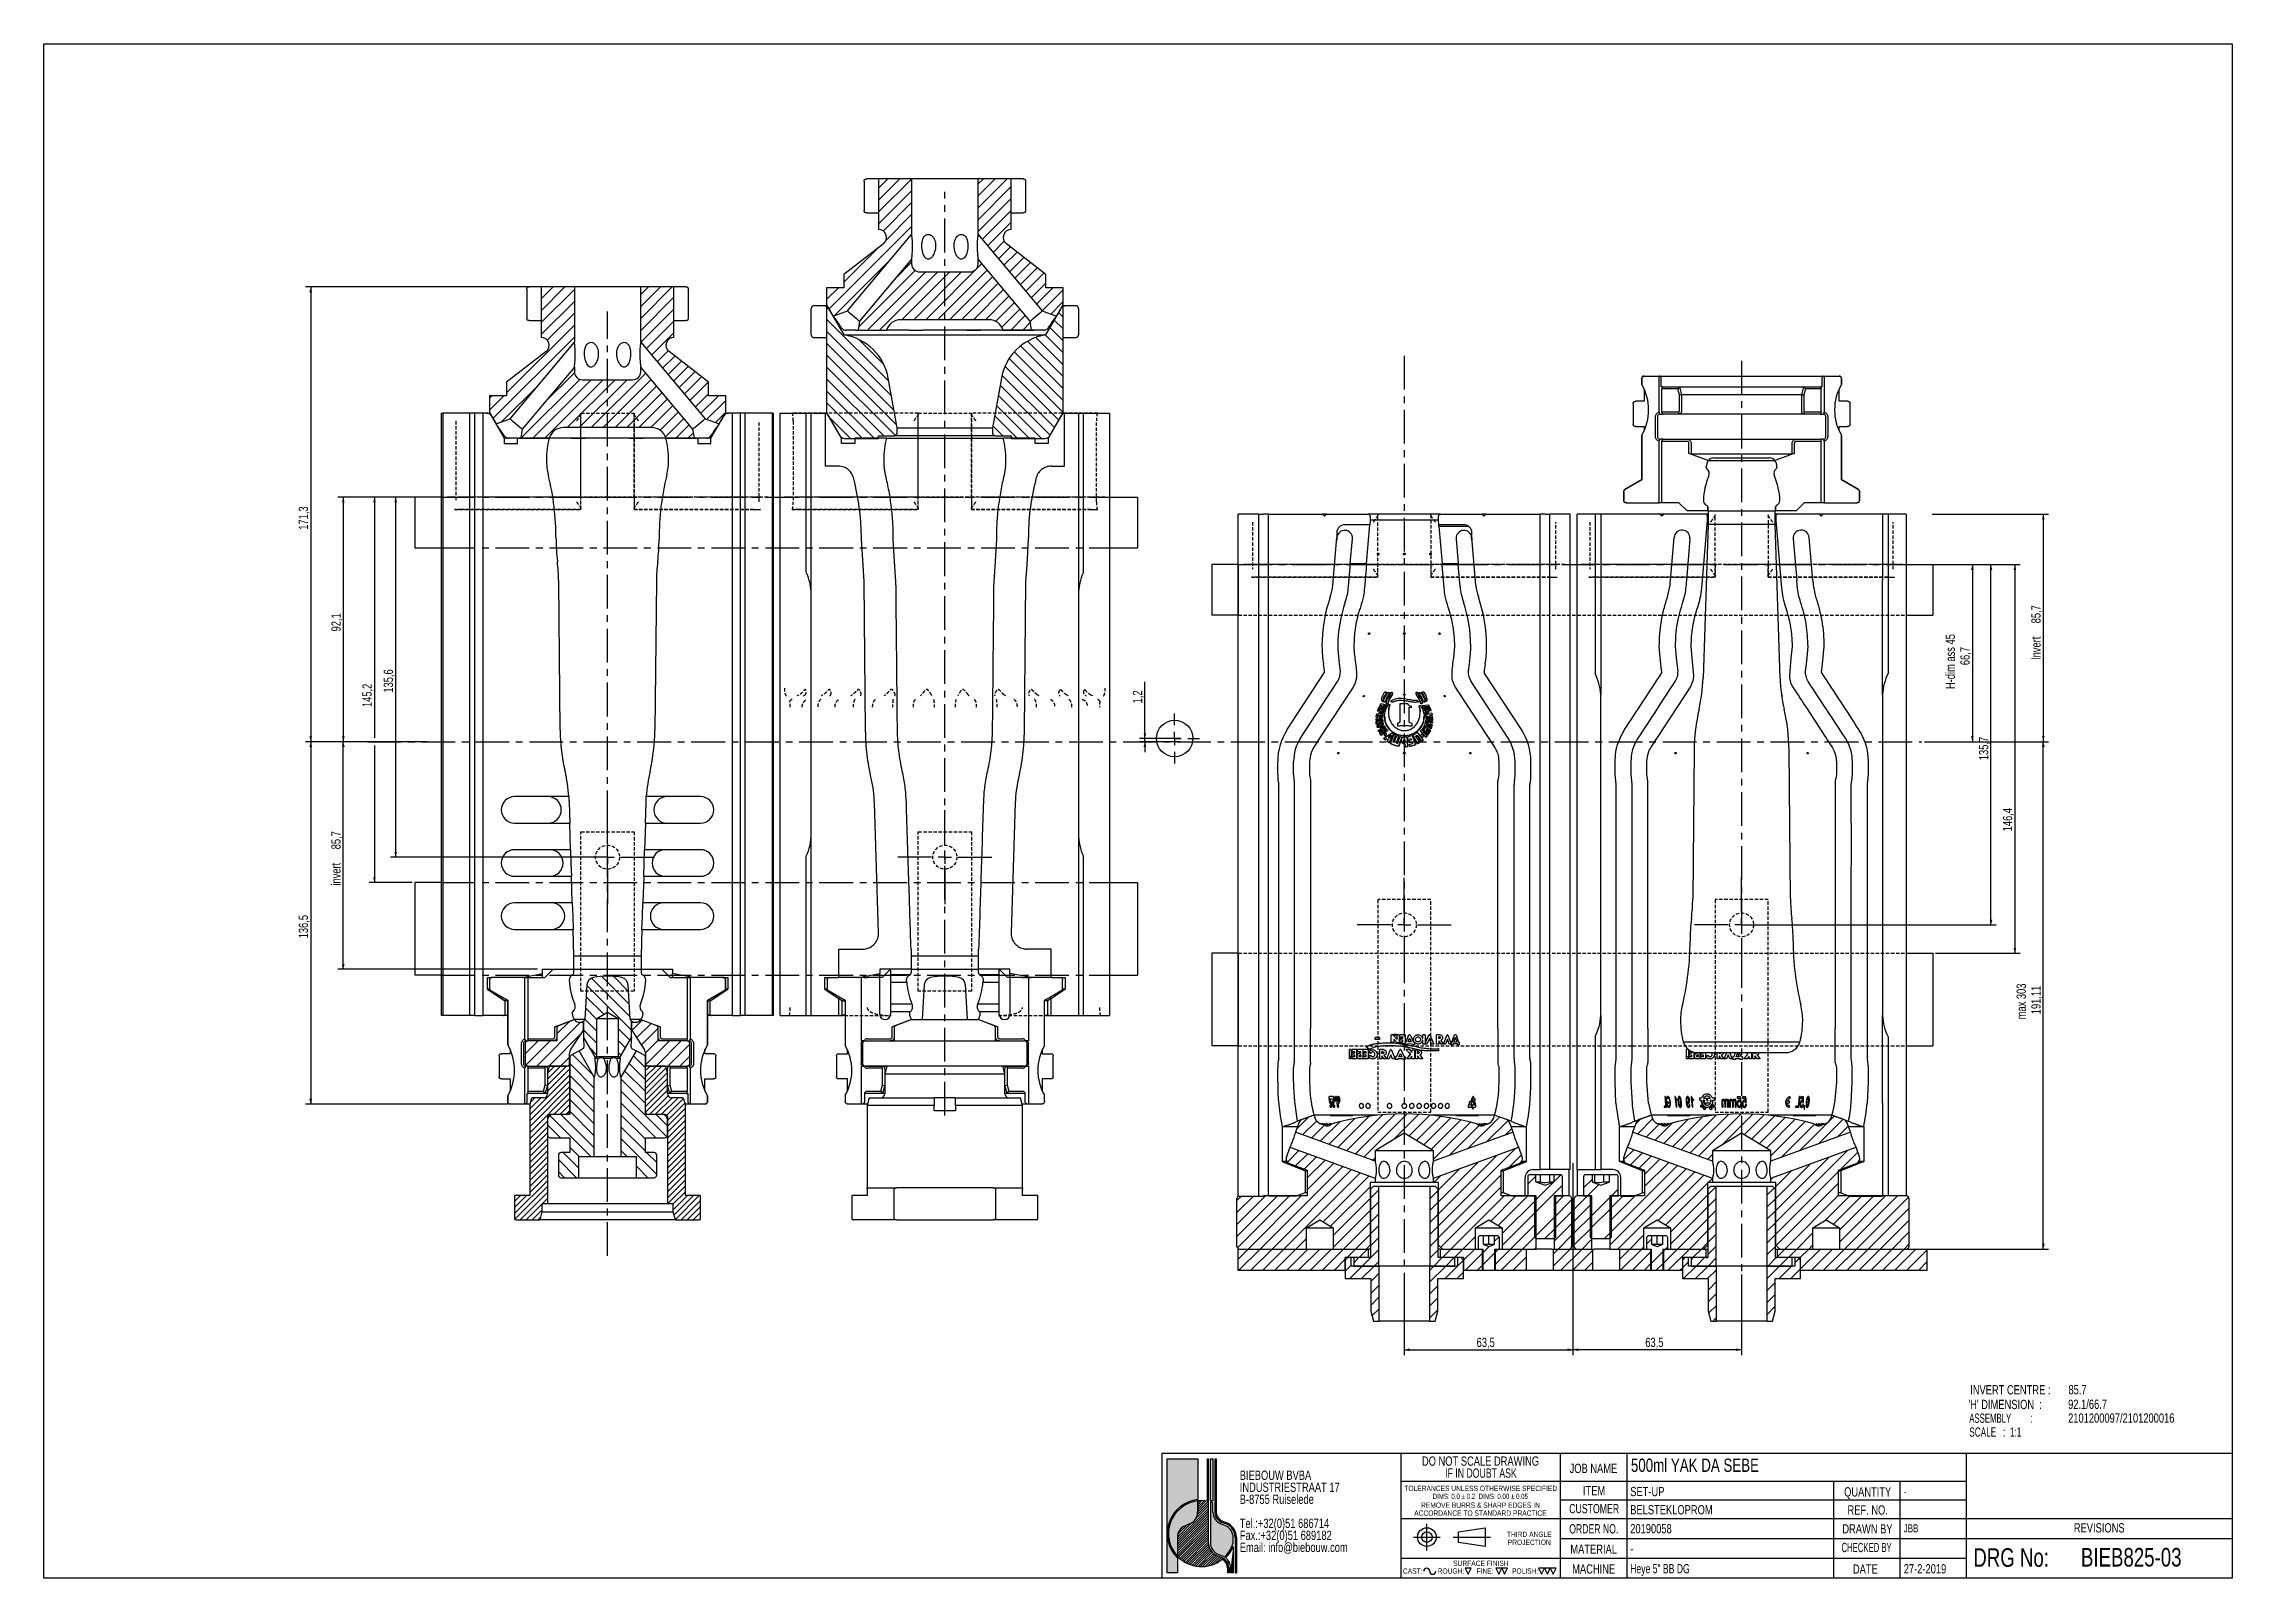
# Model space of a CAD drawing. Header units: millimetres. Extents: x 8 to 832, y 8 to 586.
import ezdxf

# ---------------------------------------------------------------- set-up
doc = ezdxf.new("R2010")
doc.units = ezdxf.units.MM
doc.linetypes.add('CENTERX2', pattern=[20.32, 12.7, -2.54, 2.54, -2.54])
doc.linetypes.add('HIDDEN', pattern=[1.905, 1.27, -0.635])
for name, color, linetype in [('CENTERLINE', 4, 'CENTERX2'), ('DIMENSIONS', 2, 'Continuous'), ('HATCH', 3, 'Continuous'), ('HIDDEN', 3, 'HIDDEN'), ('TEXT', 2, 'Continuous')]:
    doc.layers.add(name, color=color, linetype=linetype)
doc.layers.add('OUTLINE', color=7, linetype='Continuous', lineweight=25)
doc.styles.add('SLDTEXTSTYLE0', font='TXT', dxfattribs={"width": 0.75})
doc.styles.add('SLDTEXTSTYLE1', font='TXT', dxfattribs={"width": 0.660714})
doc.styles.add('SLDTEXTSTYLE2', font='TXT', dxfattribs={"width": 0.692308})
doc.styles.add('SLDTEXTSTYLE3', font='TXT', dxfattribs={"width": 0.702531})
doc.styles.add('SLDTEXTSTYLE4', font='TXT', dxfattribs={"width": 0.696874})
doc.styles.add('SLDTEXTSTYLE5', font='TXT', dxfattribs={"width": 0.620208})
doc.styles.add('SLDTEXTSTYLE6', font='TXT', dxfattribs={"width": 0.7})
doc.styles.add('SLDTEXTSTYLE7', font='TXT', dxfattribs={"width": 0.691176})
doc.styles.add('SLDTEXTSTYLE8', font='TXT', dxfattribs={"width": 0.625})
doc.dimstyles.new('SLDDIMSTYLE0', dxfattribs={"dimtxt": 3.5, "dimasz": 2, "dimexe": 0, "dimexo": 0.0625, "dimgap": 0.875, "dimtad": 1, "dimrnd": 1e-09, "dimzin": 12, "dimdsep": 46, "dimtxsty": 'SLDTEXTSTYLE0', "dimsah": 1, "dimcen": 0.09, "dimadec": 0, "dimazin": 3, "dimtfac": 1, "dimtofl": 0, "dimtmove": 0, "dimatfit": 3, "dimfxl": 0, "dimfrac": 2, "dimtolj": 1, "dimtzin": 12, "dimarcsym": 0})
doc.dimstyles.new('SLDDIMSTYLE1', dxfattribs={"dimtxt": 3.5, "dimasz": 2, "dimexe": 0, "dimexo": 0.0625, "dimgap": 0.875, "dimtad": 1, "dimdec": 1, "dimrnd": 1e-09, "dimzin": 12, "dimdsep": 46, "dimtxsty": 'SLDTEXTSTYLE0', "dimsah": 1, "dimcen": 0.09, "dimadec": 0, "dimazin": 3, "dimtfac": 1, "dimtdec": 1, "dimtofl": 0, "dimtmove": 0, "dimatfit": 3, "dimfxl": 0, "dimfrac": 2, "dimtolj": 1, "dimtzin": 12, "dimarcsym": 0})
doc.dimstyles.new('SLDDIMSTYLE2', dxfattribs={"dimtxt": 3.5, "dimasz": 2, "dimexe": 0, "dimexo": 0.0625, "dimgap": 0.875, "dimtad": 1, "dimdec": 1, "dimrnd": 1e-09, "dimzin": 12, "dimdsep": 46, "dimtxsty": 'SLDTEXTSTYLE0', "dimsah": 1, "dimcen": 0.09, "dimadec": 0, "dimazin": 3, "dimtfac": 1, "dimtdec": 1, "dimtmove": 0, "dimatfit": 0, "dimfxl": 0, "dimfrac": 2, "dimtolj": 1, "dimtzin": 12, "dimarcsym": 0})

msp = doc.modelspace()

# ---------------------------------------------------------------- texts
at = {"layer": 'TEXT'}
for s, insert, char_height, attachment_point, style in [("'H' DIMENSION  :", (732.646, 75.208), 3.5, 1, 'SLDTEXTSTYLE0'), ('INVERT CENTRE :', (733.334, 80.735), 3.5, 1, 'SLDTEXTSTYLE0'), ('92.1/66.7', (770.214, 75.289), 3.5, 1, 'SLDTEXTSTYLE0'), ('85.7', (770.336, 80.788), 3.5, 1, 'SLDTEXTSTYLE0'), ('ASSEMBLY         :', (732.998, 70.047), 3.5, 1, 'SLDTEXTSTYLE8'), ('2101200097/2101200016', (770.214, 70.1), 3.5, 1, 'SLDTEXTSTYLE0'), ('SCALE   :  1:1', (732.998, 64.81), 3.5, 1, 'SLDTEXTSTYLE1'), ('JOB NAME', (591.487, 51.128), 3.5, 2, 'SLDTEXTSTYLE0'), ('500ml YAK DA SEBE', (605.596, 53.071), 5, 1, 'SLDTEXTSTYLE0'), ('ITEM', (591.719, 42.701), 3.5, 2, 'SLDTEXTSTYLE0'), ('SET-UP', (605.336, 42.422), 3.5, 1, 'SLDTEXTSTYLE0'), ('QUANTITY', (694.743, 42.282), 3.5, 2, 'SLDTEXTSTYLE0'), ('CUSTOMER', (591.756, 35.974), 3.5, 2, 'SLDTEXTSTYLE3'), ('BELSTEKLOPROM', (605.336, 35.546), 3.5, 1, 'SLDTEXTSTYLE0'), ('REF. NO.', (694.743, 35.47), 3.5, 2, 'SLDTEXTSTYLE0'), ('-', (708.355, 42.211), 3, 1, 'SLDTEXTSTYLE0'), ('ORDER NO.', (591.608, 28.371), 3.5, 2, 'SLDTEXTSTYLE4'), ('20190058', (605.336, 28.424), 3.5, 1, 'SLDTEXTSTYLE0'), ('DRAWN BY', (694.648, 28.361), 3.5, 2, 'SLDTEXTSTYLE0'), ('JBB', (708.319, 28.29), 3, 1, 'SLDTEXTSTYLE0'), ('REVISIONS', (781.919, 28.74), 3.5, 2, 'SLDTEXTSTYLE0'), ('MATERIAL', (591.571, 20.703), 3.5, 2, 'SLDTEXTSTYLE0'), ('-', (605.329, 20.803), 3.5, 1, 'SLDTEXTSTYLE0'), ('CHECKED BY', (694.336, 21.339), 3.5, 2, 'SLDTEXTSTYLE5'), ('DRG No:', (734.52, 19.303), 7, 1, 'SLDTEXTSTYLE0'), ('BIEB825-03', (775.047, 19.41), 7, 1, 'SLDTEXTSTYLE0'), ('CAST:', (519.741, 11.719), 2, 1, 'SLDTEXTSTYLE0'), ('ROUGH:', (532.818, 11.719), 2, 1, 'SLDTEXTSTYLE0'), ('SURFACE FINISH', (549.101, 14.636), 2, 2, 'SLDTEXTSTYLE0'), ('FINE:', (547.472, 11.719), 2, 1, 'SLDTEXTSTYLE0'), ('POLISH:', (560.824, 11.719), 2, 1, 'SLDTEXTSTYLE0'), ('MACHINE', (591.568, 13.254), 3.5, 2, 'SLDTEXTSTYLE0'), ('Heye 5" BB DG', (605.329, 13.353), 3.5, 1, 'SLDTEXTSTYLE2'), ('DATE', (693.867, 13.206), 3.5, 2, 'SLDTEXTSTYLE0'), ('27-2-2019', (708.319, 13.305), 3.5, 1, 'SLDTEXTSTYLE0')]:
    msp.add_mtext(s, dxfattribs=dict(at, insert=insert, char_height=char_height, attachment_point=attachment_point, style=style))

# ---------------------------------------------------------------- blocks, each defined once
blk = doc.blocks.new('SW_NOTE_0')
at = {"layer": 'TEXT', "color": 0, "char_height": 3.5, "attachment_point": 2}
for s, insert, style in [('DO NOT SCALE DRAWING', (28.71, 4.5), 'SLDTEXTSTYLE0'), ('IF IN DOUBT ASK', (28.89, -0.03), 'SLDTEXTSTYLE6')]:
    blk.add_mtext(s, dxfattribs=dict(at, insert=insert, style=style))
blk = doc.blocks.new('SW_NOTE_0_1')
at = {"layer": 'TEXT', "color": 0, "char_height": 2, "attachment_point": 2}
for s, insert, style in [('TOLERANCES UNLESS OTHERWISE SPECIFIED', (27.09, 2.57), 'SLDTEXTSTYLE0'), ('DIMS: 0.0 ± 0.2  DIMS: 0.00 ± 0.05', (26.93, -0.43), 'SLDTEXTSTYLE7')]:
    blk.add_mtext(s, dxfattribs=dict(at, insert=insert, style=style))
blk = doc.blocks.new('SW_NOTE_0_2')
at = {"layer": 'TEXT', "color": 0, "char_height": 2, "attachment_point": 2, "style": 'SLDTEXTSTYLE0'}
for s, insert in [('REMOVE BURRS & SHARP EDGES IN', (21.78, 2.57)), ('ACCORDANCE TO STANDARD PRACTICE', (21.75, -0.43))]:
    blk.add_mtext(s, dxfattribs=dict(at, insert=insert))
blk = doc.blocks.new('SW_NOTE_0_3')
at = {"layer": 'TEXT', "color": 0, "char_height": 2, "attachment_point": 2, "style": 'SLDTEXTSTYLE0'}
for s, insert in [('THIRD ANGLE', (8.34, 2.57)), ('PROJECTION', (8.33, -0.43))]:
    blk.add_mtext(s, dxfattribs=dict(at, insert=insert))
blk = doc.blocks.new('SW_NOTE_0_4')
at = {"layer": 'TEXT', "color": 0, "char_height": 3.5, "attachment_point": 1, "style": 'SLDTEXTSTYLE0'}
for s, insert in [('BIEBOUW BVBA', (0, 4.5)), ('INDUSTRIESTRAAT 17', (0, -0.03)), ('B-8755 Ruiselede', (0, -4.55)), ('Tel.:+32(0)51 686714', (0, -13.61)), ('Fax.:+32(0)51 689182', (0, -18.13)), ('Email: info@biebouw.com', (0, -22.66))]:
    blk.add_mtext(s, dxfattribs=dict(at, insert=insert))
blk = doc.blocks.new('SW_HATCH_0')
at = {"layer": 'HATCH', "color": 0}
for p, q in [((119.75, 330.78), (116.3, 327.34)), ((124.24, 330.78), (116.3, 322.85)), ((128.73, 330.78), (116.3, 318.36)), ((155.67, 330.78), (153.8, 328.91)), ((160.16, 330.78), (153.8, 324.42)), ((164.65, 330.78), (153.8, 319.93)), ((128.8, 326.37), (116.3, 313.87)), ((128.8, 321.88), (118.1, 311.18)), ((166.3, 327.94), (153.8, 315.44)), ((166.3, 323.45), (153.8, 310.95)), ((128.8, 317.39), (119.09, 307.67)), ((166.3, 318.96), (155.37, 308.04)), ((166.3, 314.47), (157.42, 305.6)), ((128.8, 312.9), (97.75, 281.84)), ((116.72, 305.31), (103.3, 291.89)), ((163.66, 307.35), (159.47, 303.15)), ((166.01, 305.2), (161.52, 300.71)), ((120.94, 300.55), (99.67, 279.28)), ((128.8, 299.42), (122.79, 293.41)), ((155.21, 298.9), (134.1, 277.78)), ((168.53, 303.24), (163.57, 298.27)), ((171.06, 301.27), (165.62, 295.83)), ((173.58, 299.3), (167.66, 293.39)), ((176.1, 297.34), (169.71, 290.95)), ((-1.72, 290.14), (-10.7, 281.16)), ((-6.21, 290.14), (-10.7, 285.65)), ((1.8, 289.17), (-10.7, 276.67)), ((38.69, 290.14), (26.8, 278.25)), ((34.2, 290.14), (26.8, 282.74)), ((29.71, 290.14), (26.8, 287.23)), ((101.2, 289.78), (96.8, 285.39)), ((130.15, 296.28), (108.79, 274.93)), ((134.14, 295.78), (112.24, 273.88)), ((138.63, 295.78), (116.73, 273.88)), ((143.12, 295.78), (125.12, 277.78)), ((147.61, 295.78), (129.61, 277.78)), ((157.26, 296.45), (138.59, 277.78)), ((159.31, 294.01), (143.08, 277.78)), ((161.36, 291.57), (147.57, 277.78)), ((163.41, 289.13), (152.06, 277.78)), ((178.63, 295.37), (171.76, 288.51)), ((179.3, 291.55), (173.81, 286.06)), ((182.02, 289.78), (175.86, 283.62)), ((185.8, 289.07), (177.91, 281.18)), ((1.8, 284.68), (-10.7, 272.18)), ((1.8, 280.19), (-8.37, 270.02)), ((39.3, 286.26), (26.8, 273.76)), ((39.3, 281.77), (26.8, 269.27)), ((96.8, 282.47), (98.19, 281.08)), ((165.45, 286.69), (156.55, 277.78)), ((167.5, 284.25), (160.44, 277.19)), ((169.55, 281.81), (162.74, 275)), ((185.8, 284.58), (181.15, 279.93)), ((184.08, 280.5), (185.8, 278.78)), ((1.8, 275.7), (-23.7, 250.2)), ((39.3, 277.28), (28.85, 266.83)), ((39.3, 272.79), (30.9, 264.38)), ((96.8, 277.98), (120.21, 254.57)), ((96.8, 273.49), (121.17, 249.11)), ((171.6, 279.36), (166.12, 273.88)), ((173.48, 276.76), (170.61, 273.88)), ((179.08, 272.03), (185.8, 265.31)), ((180.79, 274.81), (185.8, 269.8)), ((182.44, 277.65), (185.8, 274.29)), ((1.8, 271.21), (-28.87, 240.54)), ((37.1, 266.1), (32.95, 261.94)), ((39.6, 264.1), (34.99, 259.5)), ((96.8, 269), (122.13, 243.66)), ((96.8, 264.51), (123.1, 238.21)), ((108.93, 270.33), (118.35, 260.92)), ((167.45, 265.7), (185.8, 247.35)), ((169.76, 267.88), (185.8, 251.84)), ((172.44, 269.69), (185.8, 256.33)), ((175.51, 271.11), (185.8, 260.82)), ((1.82, 257.76), (-9.65, 246.29)), ((28.69, 257.68), (8.14, 237.14)), ((42.12, 262.14), (37.04, 257.06)), ((44.64, 260.17), (39.09, 254.62)), ((47.17, 258.2), (41.14, 252.18)), ((49.69, 256.24), (43.19, 249.73)), ((96.8, 260.02), (122.69, 234.13)), ((96.8, 255.53), (118.28, 234.05)), ((162.82, 256.86), (182.55, 237.13)), ((163.94, 260.23), (184.2, 239.97)), ((165.5, 263.16), (185.8, 242.86)), ((-24.76, 249.14), (-30.2, 243.7)), ((-29.25, 249.14), (-30.2, 248.19)), ((-11.49, 253.43), (-25.69, 239.23)), ((3.85, 255.29), (-18.21, 233.24)), ((8.18, 255.14), (-13.72, 233.24)), ((12.67, 255.14), (-9.23, 233.24)), ((17.16, 255.14), (-0.84, 237.14)), ((21.65, 255.14), (3.65, 237.14)), ((30.74, 255.24), (12.63, 237.14)), ((32.78, 252.8), (17.12, 237.14)), ((34.83, 250.36), (21.61, 237.14)), ((36.88, 247.92), (26.1, 237.14)), ((52.21, 254.27), (45.24, 247.29)), ((52.3, 249.87), (47.29, 244.85)), ((56.06, 249.14), (49.33, 242.41)), ((58.8, 247.39), (51.62, 240.2)), ((96.8, 251.04), (114.79, 233.05)), ((161.45, 249.25), (177.65, 233.05)), ((162.12, 253.07), (180.91, 234.28)), ((38.93, 245.48), (30.59, 237.14)), ((40.98, 243.03), (34.1, 236.15)), ((43.03, 240.59), (36.08, 233.64)), ((58.8, 242.9), (54.91, 239)), ((96.8, 246.55), (110.3, 233.05)), ((97.75, 241.11), (105.81, 233.05)), ((160.1, 241.61), (168.67, 233.05)), ((160.78, 245.43), (173.16, 233.05)), ((45.08, 238.15), (40.16, 233.24)), ((46.64, 235.23), (44.65, 233.24)), ((159.43, 237.8), (163.18, 234.05)), ((6.52, 27), (23.3, 10.23)), ((8.26, 29.75), (22.8, 15.22)), ((12.05, 30.46), (22.5, 20.01)), ((16.54, 30.46), (22.21, 24.79)), ((6.01, 18.54), (10.3, 14.25)), ((6.27, 22.77), (12.88, 16.16)), ((4.16, 13.14), (-12.34, -3.36)), ((4.49, 8.98), (-7.85, -3.36)), ((0.01, 13.48), (-4.74, 8.73)), ((5.3, 10.27), (10.3, 5.27)), ((5.75, 14.31), (10.3, 9.76)), ((18.3, 10.74), (22.68, 6.36)), ((27.39, 13.92), (23.5, 10.03)), ((30.68, 12.72), (25.23, 7.27)), ((33.34, 10.89), (27.01, 4.56)), ((-11.82, 6.14), (-16.7, 1.26)), ((-7.33, 6.14), (-16.47, -3)), ((0, 0), (-3.36, -3.36)), ((1.09, 1.01), (8.91, -6.81)), ((7.57, 3.51), (10.3, 0.78)), ((18.3, 6.25), (21.03, 3.51)), ((18.3, 1.76), (19.39, 0.67)), ((23.96, 0.59), (28.55, -4)), ((33.34, 6.4), (28.59, 1.65)), ((37.57, 6.14), (28.68, -2.75)), ((42.06, 6.14), (32.56, -3.36)), ((45.3, 4.89), (37.05, -3.36)), ((45.3, 0.4), (41.54, -3.36)), ((0, -6.74), (-15, -21.74)), ((-1.12, -3.36), (-8.3, -10.55)), ((-3.36, -3.36), (-8.3, -8.3)), ((0, -4.49), (-8.3, -12.79)), ((-5.61, -3.36), (-8.19, -5.94)), ((0.05, -2.44), (9.3, -11.69)), ((0.05, -6.93), (9.3, -16.18)), ((19.3, -8.22), (28.55, -17.47)), ((20.68, -5.11), (28.55, -12.98)), ((22.32, -2.26), (28.55, -8.49)), ((34.8, -3.36), (28.6, -9.57)), ((32.56, -3.36), (28.6, -7.32)), ((30.31, -3.36), (28.6, -5.08)), ((36.3, -4.11), (28.6, -11.81)), ((36.77, -5.88), (28.6, -14.06)), ((36.9, -8), (28.6, -16.3)), ((0, -8.98), (-15, -23.98)), ((0, -11.23), (-15, -26.23)), ((0, -13.47), (-15, -28.47)), ((-10.77, -15.26), (-15, -19.49)), ((-13.02, -15.26), (-14.63, -16.87)), ((0, -15.72), (-5.88, -21.59)), ((0.05, -11.42), (9.3, -20.67)), ((0.05, -15.91), (9.3, -25.16)), ((19.3, -12.71), (36.65, -30.06)), ((36.9, -10.25), (28.6, -18.55)), ((36.9, -12.49), (28.62, -20.77)), ((37.11, -14.53), (30.04, -21.59)), ((38.62, -15.26), (32.29, -21.59)), ((40.86, -15.26), (34.53, -21.59)), ((42.86, -15.51), (36.57, -21.81)), ((-8.35, -24.07), (-15, -30.72)), ((-7.41, -21.93), (8.06, -37.39)), ((0, -17.96), (-3.63, -21.59)), ((-3.25, -21.59), (9.3, -34.14)), ((0, -20.21), (-1.39, -21.59)), ((0.05, -20.4), (9.3, -29.65)), ((19.3, -17.2), (32.49, -30.39)), ((19.3, -21.69), (28.55, -30.94)), ((32.67, -21.59), (36.9, -25.82)), ((43.34, -17.28), (36.95, -23.67)), ((43.6, -19.26), (36.95, -25.91)), ((43.6, -21.51), (36.95, -28.16)), ((43.6, -23.75), (36.95, -30.4)), ((278.19, -22.65), (273.71, -27.13)), ((281.31, -24.02), (276.02, -29.31)), ((289.97, -24.34), (282.61, -31.7)), ((295.71, -23.09), (285.9, -32.9)), ((301.05, -22.24), (289.19, -34.1)), ((306.08, -21.7), (292.48, -35.3)), ((310.84, -21.43), (295.77, -36.5)), ((315.38, -21.37), (299.07, -37.69)), ((319.73, -21.52), (310.02, -31.23)), ((323.91, -21.83), (316.04, -29.7)), ((327.94, -22.29), (318.84, -31.39)), ((331.82, -22.9), (321.65, -33.07)), ((335.58, -23.63), (324.45, -34.76)), ((339.21, -24.49), (325.3, -38.4)), ((350.13, -22.55), (338.11, -34.57)), ((353.35, -23.82), (345.17, -32)), ((403.18, -23.38), (401.44, -25.13)), ((407.78, -23.27), (402.09, -28.97)), ((421.12, -23.4), (411.96, -32.56)), ((426.56, -22.45), (415.25, -33.76)), ((431.67, -21.83), (418.55, -34.96)), ((436.51, -21.48), (421.84, -36.15)), ((441.11, -21.37), (425.13, -37.35)), ((445.52, -21.46), (433.82, -33.16)), ((449.74, -21.72), (442.24, -29.22)), ((453.81, -22.15), (445.04, -30.91)), ((457.73, -22.71), (447.85, -32.59)), ((461.52, -23.41), (450.65, -34.28)), ((465.19, -24.23), (452.3, -37.12)), ((476.2, -22.21), (463.1, -35.3)), ((479.49, -23.41), (470.16, -32.73)), ((-8.35, -26.31), (-15, -32.96)), ((-8.35, -28.56), (-15, -35.21)), ((-8.35, -30.8), (-15, -37.45)), ((-8.3, -25.52), (-3.43, -30.39)), ((19.3, -26.18), (28.55, -35.43)), ((19.3, -30.67), (32.8, -44.17)), ((43.6, -26), (36.95, -32.65)), ((43.6, -28.24), (36.95, -34.89)), ((43.6, -30.49), (36.95, -37.14)), ((43.6, -32.73), (36.95, -39.38)), ((284.21, -25.61), (279.31, -30.5)), ((342.5, -25.69), (331.05, -37.14)), ((354.8, -26.86), (352.23, -29.43)), ((410.3, -25.24), (405.38, -30.16)), ((415.25, -24.78), (408.67, -31.36)), ((468.7, -25.22), (456.04, -37.87)), ((481.46, -25.93), (477.22, -30.16)), ((-8.35, -33.05), (-15, -39.7)), ((-8.35, -35.29), (-15, -41.94)), ((-8.35, -37.54), (-15, -44.19)), ((-8.35, -39.78), (-15, -46.43)), ((-4.2, -38.6), (2.59, -45.39)), ((-2.42, -35.89), (3.55, -41.86)), ((0.05, -33.87), (3.57, -37.39)), ((19.3, -35.16), (21.53, -37.39)), ((25.05, -40.91), (29.53, -45.39)), ((29.01, -35.89), (32.8, -39.68)), ((43.6, -34.98), (36.95, -41.63)), ((43.6, -37.22), (36.95, -43.87)), ((43.6, -39.47), (36.95, -46.12)), ((291.09, -41.18), (260, -72.27)), ((274.63, -35.19), (270.29, -39.53)), ((271.34, -33.99), (271.14, -34.19)), ((277.92, -36.38), (273.39, -40.92)), ((281.22, -37.58), (276.68, -42.12)), ((284.51, -38.78), (277.77, -45.51)), ((287.8, -39.98), (277.77, -50)), ((303.3, -37.95), (302.36, -38.89)), ((356.31, -34.33), (327.15, -63.49)), ((349.25, -36.9), (327.15, -59)), ((342.19, -39.47), (327.15, -54.51)), ((358.39, -36.74), (353.63, -41.5)), ((417.16, -40.84), (391.7, -66.29)), ((400.7, -34.85), (396.86, -38.69)), ((403.99, -36.04), (399.45, -40.58)), ((407.28, -37.24), (402.74, -41.78)), ((410.57, -38.44), (404.77, -44.24)), ((413.86, -39.64), (404.77, -48.73)), ((430.3, -36.67), (428.42, -38.55)), ((481.3, -35.06), (454.15, -62.21)), ((474.24, -37.63), (454.15, -57.72)), ((467.18, -40.2), (454.15, -53.23)), ((485.05, -35.8), (478.63, -42.23)), ((-8.35, -46.52), (-20.7, -58.87)), ((-8.35, -48.76), (-20.62, -61.03)), ((-8.35, -42.03), (-15, -48.68)), ((-8.35, -44.27), (-15, -50.92)), ((-4.2, -43.09), (-1.9, -45.39)), ((43.6, -41.71), (36.95, -48.36)), ((43.6, -43.96), (36.95, -50.61)), ((43.6, -46.2), (36.95, -52.85)), ((43.6, -48.45), (36.95, -55.1)), ((294.38, -42.37), (264.49, -72.27)), ((297.68, -43.57), (268.98, -72.27)), ((300.97, -44.77), (283.73, -62.01)), ((301.45, -48.78), (286.54, -63.69)), ((303.3, -46.93), (302.96, -47.27)), ((323.96, -48.72), (323.85, -48.83)), ((328.07, -44.61), (325.41, -47.27)), ((335.13, -42.04), (327.15, -50.02)), ((350.82, -44.31), (327.15, -67.98)), ((350.82, -48.8), (328, -71.62)), ((363.84, -44.77), (360.8, -47.8)), ((370.46, -47.12), (363.3, -54.28)), ((373.8, -48.27), (363.3, -58.77)), ((373.27, -44.31), (370.76, -46.82)), ((385.12, -45.93), (381.8, -49.25)), ((387.55, -48), (383.27, -52.27)), ((420.45, -42.03), (391.7, -70.78)), ((423.74, -43.23), (394.7, -72.27)), ((427.03, -44.43), (409.94, -61.53)), ((428.45, -47.5), (412.74, -63.21)), ((431.72, -48.72), (428.6, -51.84)), ((430.3, -45.65), (428.68, -47.27)), ((453.59, -49.31), (450.85, -52.04)), ((453.06, -45.34), (452.3, -46.1)), ((460.12, -42.77), (454.15, -48.74)), ((477.82, -43.03), (454.15, -66.7)), ((477.82, -47.52), (454.36, -70.98)), ((-16.24, -52.16), (-20.7, -56.62)), ((-18.49, -52.16), (-20.7, -54.38)), ((-8.35, -51.01), (-18.61, -61.26)), ((-10.45, -55.35), (-16.36, -61.26)), ((-10.45, -57.6), (-14.12, -61.26)), ((-8.35, -53.25), (-10.36, -55.26)), ((43.6, -50.69), (39.03, -55.26)), ((44.37, -52.16), (39.05, -57.49)), ((46.62, -52.16), (39.36, -59.42)), ((48.86, -52.16), (39.84, -61.19)), ((49.3, -53.97), (42.01, -61.26)), ((49.3, -56.22), (44.25, -61.26)), ((266.53, -52.27), (251.3, -67.5)), ((262.04, -52.27), (251.3, -63.01)), ((257.5, -52.32), (251.3, -58.52)), ((253.01, -52.32), (251.3, -54.03)), ((271.02, -52.27), (251.47, -71.82)), ((275.51, -52.27), (255.51, -72.27)), ((301.45, -53.27), (287.5, -67.22)), ((304.75, -49.97), (301.6, -53.12)), ((304.75, -54.46), (301.6, -57.61)), ((327, -50.17), (323.85, -53.32)), ((327, -54.66), (323.85, -57.81)), ((351.84, -52.27), (331.84, -72.27)), ((356.33, -52.27), (346.87, -61.73)), ((360.82, -52.27), (349.68, -63.41)), ((363.9, -53.68), (351.1, -66.48)), ((374.29, -52.27), (370.7, -55.86)), ((377.3, -53.75), (370.7, -60.35)), ((383.27, -52.27), (378.3, -57.24)), ((384.9, -55.13), (378.3, -61.73)), ((394.8, -49.72), (384.3, -60.22)), ((392.3, -56.71), (384.3, -64.71)), ((401.23, -52.27), (391.7, -61.8)), ((396.74, -52.27), (391.7, -57.31)), ((392.25, -52.27), (391.7, -52.82)), ((428.45, -51.99), (414.5, -65.94)), ((428.45, -56.48), (414.5, -70.43)), ((431.75, -53.18), (428.6, -56.33)), ((431.75, -57.67), (428.6, -60.82)), ((454, -53.38), (450.85, -56.53)), ((477.82, -52.01), (457.57, -72.27)), ((482.06, -52.27), (473, -61.32)), ((486.55, -52.27), (475.88, -62.94)), ((495.53, -52.27), (478.1, -69.7)), ((491.04, -52.27), (478.1, -65.21)), ((500.02, -52.27), (480.02, -72.27)), ((504.1, -52.67), (484.51, -72.27)), ((504.3, -56.97), (489, -72.27)), ((-11.03, -60.42), (-11.87, -61.26)), ((49.3, -58.46), (46.5, -61.26)), ((49.3, -60.71), (48.75, -61.26)), ((301.45, -57.76), (287.5, -71.71)), ((301.45, -62.25), (291.43, -72.27)), ((304.75, -58.95), (301.6, -62.1)), ((304.75, -63.44), (301.6, -66.59)), ((327, -59.15), (323.85, -62.3)), ((327, -63.64), (323.85, -66.79)), ((363.9, -58.17), (351.1, -70.97)), ((363.9, -62.66), (354.29, -72.27)), ((371.3, -59.75), (363.3, -67.75)), ((371.3, -64.24), (367.27, -68.27)), ((377.3, -58.24), (370.7, -64.84)), ((377.3, -62.73), (370.7, -69.33)), ((384.9, -59.62), (378.3, -66.22)), ((384.9, -64.11), (378.3, -70.71)), ((392.3, -65.69), (389.72, -68.27)), ((428.45, -60.97), (417.15, -72.27)), ((428.45, -65.46), (421.65, -72.27)), ((431.75, -62.16), (428.6, -65.31)), ((454, -57.87), (450.85, -61.02)), ((454, -62.36), (450.85, -65.51)), ((504.3, -61.46), (493.49, -72.27)), ((255.51, -72.27), (251.6, -76.18)), ((260, -72.27), (252.05, -80.22)), ((264.49, -72.27), (256.54, -80.22)), ((268.98, -72.27), (261.03, -80.22)), ((273.47, -72.27), (265.52, -80.22)), ((277.96, -72.27), (270.01, -80.22)), ((277.5, -68.24), (273.47, -72.27)), ((282.45, -72.27), (274.5, -80.22)), ((286.94, -72.27), (278.99, -80.22)), ((291.43, -72.27), (283.48, -80.22)), ((295.92, -72.27), (292.77, -75.42)), ((301.45, -66.74), (295.92, -72.27)), ((300.41, -72.27), (297.26, -75.42)), ((304.75, -72.42), (298.45, -78.72)), ((304.75, -67.93), (301.6, -71.08)), ((327, -68.13), (323.85, -71.28)), ((327, -72.62), (323.85, -75.77)), ((331.84, -72.27), (328.69, -75.42)), ((336.33, -72.27), (333.18, -75.42)), ((341.1, -67.5), (336.33, -72.27)), ((340.82, -72.27), (336.52, -76.57)), ((344, -73.58), (337.36, -80.22)), ((341.1, -71.99), (340.82, -72.27)), ((346.43, -71.15), (343.6, -73.98)), ((348.6, -73.47), (343.6, -78.47)), ((349.96, -67.62), (348.1, -69.48)), ((349.8, -72.27), (348.2, -73.87)), ((354.29, -72.27), (348.2, -78.36)), ((350.1, -71.97), (349.8, -72.27)), ((358.78, -72.27), (350.83, -80.22)), ((363.9, -67.15), (358.78, -72.27)), ((363.9, -71.64), (363.27, -72.27)), ((372.25, -72.27), (370.3, -74.22)), ((376.74, -72.27), (370.3, -78.71)), ((377.3, -67.22), (372.25, -72.27)), ((381.23, -72.27), (373.28, -80.22)), ((385.3, -72.69), (377.77, -80.22)), ((384.9, -68.6), (381.23, -72.27)), ((399.19, -72.27), (395.3, -76.16)), ((403.68, -72.27), (395.73, -80.22)), ((404.5, -66.96), (399.19, -72.27)), ((407.4, -73.04), (400.22, -80.22)), ((404.5, -71.45), (403.68, -72.27)), ((407.5, -68.45), (405.5, -70.45)), ((412, -72.93), (407, -77.93)), ((412.66, -72.27), (411.6, -73.33)), ((417.15, -72.27), (411.6, -77.82)), ((413.5, -71.43), (412.66, -72.27)), ((421.65, -72.27), (413.7, -80.22)), ((426.14, -72.27), (422.99, -75.42)), ((428.45, -69.95), (426.14, -72.27)), ((431.75, -66.65), (428.6, -69.8)), ((431.75, -71.14), (428.6, -74.29)), ((454, -66.85), (450.85, -70)), ((454, -71.34), (450.85, -74.49)), ((457.57, -72.27), (454.8, -75.04)), ((462.06, -72.27), (458.91, -75.42)), ((468.1, -66.23), (462.06, -72.27)), ((466.55, -72.27), (463.4, -75.42)), ((471.04, -72.27), (463.52, -79.78)), ((468.1, -70.72), (466.55, -72.27)), ((475.53, -72.27), (467.58, -80.22)), ((480.02, -72.27), (472.07, -80.22)), ((484.51, -72.27), (476.56, -80.22)), ((489, -72.27), (481.05, -80.22)), ((493.49, -72.27), (485.54, -80.22)), ((497.98, -72.27), (490.03, -80.22)), ((502.47, -72.27), (494.52, -80.22)), ((504.3, -65.95), (497.98, -72.27)), ((506.96, -72.27), (499.01, -80.22)), ((504.3, -70.44), (502.47, -72.27)), ((511.2, -72.52), (503.5, -80.22)), ((292.07, -76.12), (287.97, -80.22)), ((294.3, -78.38), (292.07, -80.61)), ((298.45, -78.72), (293.75, -83.42)), ((297.16, -75.52), (295.25, -77.43)), ((302.94, -78.72), (298.24, -83.42)), ((304.8, -81.35), (301.65, -84.5)), ((304.75, -76.91), (302.94, -78.72)), ((325.39, -78.72), (323.8, -80.31)), ((329.88, -78.72), (323.8, -84.8)), ((328.59, -75.52), (325.39, -78.72)), ((336.52, -76.57), (329.67, -83.42)), ((333.08, -75.52), (329.88, -78.72)), ((336.52, -81.06), (334.16, -83.42)), ((344, -78.07), (341.85, -80.22)), ((360.3, -75.24), (355.32, -80.22)), ((360.3, -79.73), (359.81, -80.22)), ((385.3, -77.18), (382.26, -80.22)), ((407.4, -77.53), (404.71, -80.22)), ((412, -77.42), (409.15, -80.27)), ((419.07, -79.33), (418.19, -80.22)), ((421.3, -77.1), (419.07, -79.33)), ((424.18, -78.72), (419.48, -83.42)), ((422.89, -75.52), (422.25, -76.15)), ((428.67, -78.72), (423.97, -83.42)), ((427.38, -75.52), (424.18, -78.72)), ((427.8, -75.09), (427.48, -75.42)), ((431.8, -80.07), (428.46, -83.42)), ((431.75, -75.63), (428.67, -78.72)), ((451.12, -78.72), (450.8, -79.04)), ((455.61, -78.72), (450.8, -83.53)), ((454.32, -75.52), (451.12, -78.72)), ((460.1, -78.72), (455.4, -83.42)), ((458.81, -75.52), (455.61, -78.72)), ((463.52, -79.78), (459.89, -83.42)), ((460.35, -78.47), (460.1, -78.72)), ((462.96, -75.85), (461.3, -77.52)), ((511.2, -77.01), (507.99, -80.22)), ((304.8, -85.84), (301.65, -88.99)), ((304.8, -90.33), (301.65, -93.48)), ((326.95, -86.14), (323.8, -89.29)), ((326.95, -90.63), (323.8, -93.78)), ((431.8, -84.56), (428.65, -87.71)), ((431.8, -89.05), (428.65, -92.2)), ((453.95, -84.87), (450.8, -88.02)), ((453.95, -89.36), (450.8, -92.51)), ((304.8, -94.82), (302.13, -97.49)), ((326.95, -95.12), (323.8, -98.27)), ((431.8, -93.54), (428.86, -96.48)), ((431.8, -98.04), (430.42, -99.42)), ((453.95, -93.85), (450.8, -97)), ((304.8, -99.31), (304.69, -99.42)), ((452.98, -99.31), (452.87, -99.42))]:
    blk.add_line(p, q, dxfattribs=at)
blk = doc.blocks.new('_D')
at = {"layer": 'DIMENSIONS'}
for p, q in [((128.89, 323.11), (106.51, 323.11)), ((108.51, 323.11), (108.51, 186.61)), ((182.7, 186.61), (106.51, 186.61))]:
    blk.add_line(p, q, dxfattribs=at)
for points in [[(108.51, 323.11), (108.01, 321.11), (109.01, 321.11)], [(108.51, 186.61), (109.01, 188.61), (108.01, 188.61)]]:
    blk.add_solid(points, dxfattribs=at)
at = {"layer": 'DIMENSIONS', "insert": (103.99, 249.04), "char_height": 3.5, "attachment_point": 1, "rotation": 90, "style": 'SLDTEXTSTYLE0'}
blk.add_mtext('136,5', dxfattribs=at)
blk = doc.blocks.new('_D_1')
at = {"layer": 'DIMENSIONS'}
for p, q in [((156.77, 415.21), (118.78, 415.21)), ((120.78, 415.21), (120.78, 323.11)), ((128.89, 323.11), (118.78, 323.11))]:
    blk.add_line(p, q, dxfattribs=at)
for points in [[(120.78, 415.21), (120.28, 413.21), (121.28, 413.21)], [(120.78, 323.11), (121.28, 325.11), (120.28, 325.11)]]:
    blk.add_solid(points, dxfattribs=at)
at = {"layer": 'DIMENSIONS', "insert": (116.27, 364.64), "char_height": 3.5, "attachment_point": 1, "rotation": 90, "style": 'SLDTEXTSTYLE0'}
blk.add_mtext('92,1', dxfattribs=at)
blk = doc.blocks.new('_D_2')
at = {"layer": 'DIMENSIONS'}
for p, q in [((710.25, 389.81), (736.15, 389.81)), ((734.15, 389.81), (734.15, 323.11)), ((716.11, 323.11), (736.15, 323.11))]:
    blk.add_line(p, q, dxfattribs=at)
for points in [[(734.15, 389.81), (733.65, 387.81), (734.65, 387.81)], [(734.15, 323.11), (734.65, 325.11), (733.65, 325.11)]]:
    blk.add_solid(points, dxfattribs=at)
at = {"layer": 'DIMENSIONS', "char_height": 3.5, "attachment_point": 1, "rotation": 90, "style": 'SLDTEXTSTYLE0'}
for s, insert in [('H-dim ass 45', (724.08, 342.95)), ('66,7', (729.64, 351.94))]:
    blk.add_mtext(s, dxfattribs=dict(at, insert=insert))
blk = doc.blocks.new('_D_3')
at = {"layer": 'DIMENSIONS'}
for p, q in [((146.77, 415.21), (130.51, 415.21)), ((132.51, 415.21), (132.51, 324.61)), ((132.51, 321.61), (132.51, 270.01)), ((146.77, 270.01), (130.51, 270.01))]:
    blk.add_line(p, q, dxfattribs=at)
for points in [[(132.51, 415.21), (132.01, 413.21), (133.01, 413.21)], [(132.51, 270.01), (133.01, 272.01), (132.01, 272.01)]]:
    blk.add_solid(points, dxfattribs=at)
at = {"layer": 'DIMENSIONS', "insert": (127.99, 336.15), "char_height": 3.5, "attachment_point": 1, "rotation": 90, "style": 'SLDTEXTSTYLE0'}
blk.add_mtext('145,2', dxfattribs=at)
blk = doc.blocks.new('_D_4')
at = {"layer": 'DIMENSIONS'}
for p, q in [((206.77, 494.41), (106.51, 494.41)), ((108.51, 494.41), (108.51, 323.11)), ((128.89, 323.11), (106.51, 323.11))]:
    blk.add_line(p, q, dxfattribs=at)
for points in [[(108.51, 494.41), (108.01, 492.41), (109.01, 492.41)], [(108.51, 323.11), (109.01, 325.11), (108.01, 325.11)]]:
    blk.add_solid(points, dxfattribs=at)
at = {"layer": 'DIMENSIONS', "insert": (103.99, 402.94), "char_height": 3.5, "attachment_point": 1, "rotation": 90, "style": 'SLDTEXTSTYLE0'}
blk.add_mtext('171,3', dxfattribs=at)
blk = doc.blocks.new('_D_5')
at = {"layer": 'DIMENSIONS'}
for p, q in [((716.11, 323.11), (762.87, 323.11)), ((760.87, 132.01), (760.87, 323.11)), ((710.27, 132.01), (762.87, 132.01))]:
    blk.add_line(p, q, dxfattribs=at)
for points in [[(760.87, 323.11), (760.37, 321.11), (761.37, 321.11)], [(760.87, 132.01), (761.37, 134.01), (760.37, 134.01)]]:
    blk.add_solid(points, dxfattribs=at)
at = {"layer": 'DIMENSIONS', "char_height": 3.5, "attachment_point": 1, "rotation": 90, "style": 'SLDTEXTSTYLE0'}
for s, insert in [('max 303', (750.8, 218.53)), ('191,11', (756.35, 220.45))]:
    blk.add_mtext(s, dxfattribs=dict(at, insert=insert))
blk = doc.blocks.new('_D_6')
at = {"layer": 'DIMENSIONS'}
for p, q in [((720.25, 389.81), (752.15, 389.81)), ((750.15, 389.81), (750.15, 243.41)), ((720.25, 243.41), (752.15, 243.41))]:
    blk.add_line(p, q, dxfattribs=at)
for points in [[(750.15, 389.81), (749.65, 387.81), (750.65, 387.81)], [(750.15, 243.41), (750.65, 245.41), (749.65, 245.41)]]:
    blk.add_solid(points, dxfattribs=at)
at = {"layer": 'DIMENSIONS', "insert": (745.64, 289.35), "char_height": 3.5, "attachment_point": 1, "rotation": 90, "style": 'SLDTEXTSTYLE0'}
blk.add_mtext('146,4', dxfattribs=at)
blk = doc.blocks.new('_D_7')
at = {"layer": 'DIMENSIONS'}
for p, q in [((710.25, 389.81), (743.17, 389.81)), ((741.17, 254.11), (741.17, 389.81)), ((648.27, 254.11), (743.17, 254.11))]:
    blk.add_line(p, q, dxfattribs=at)
for points in [[(741.17, 389.81), (740.67, 387.81), (741.67, 387.81)], [(741.17, 254.11), (741.67, 256.11), (740.67, 256.11)]]:
    blk.add_solid(points, dxfattribs=at)
at = {"layer": 'DIMENSIONS', "insert": (736.66, 316.14), "char_height": 3.5, "attachment_point": 1, "rotation": 90, "style": 'SLDTEXTSTYLE0'}
blk.add_mtext('135,7', dxfattribs=at)
blk = doc.blocks.new('_D_8')
at = {"layer": 'DIMENSIONS'}
for p, q in [((146.77, 415.21), (138.51, 415.21)), ((140.51, 279.61), (140.51, 415.21)), ((219.27, 279.61), (138.51, 279.61))]:
    blk.add_line(p, q, dxfattribs=at)
for points in [[(140.51, 415.21), (140.01, 413.21), (141.01, 413.21)], [(140.51, 279.61), (141.01, 281.61), (140.01, 281.61)]]:
    blk.add_solid(points, dxfattribs=at)
at = {"layer": 'DIMENSIONS', "insert": (135.99, 341.59), "char_height": 3.5, "attachment_point": 1, "rotation": 90, "style": 'SLDTEXTSTYLE0'}
blk.add_mtext('135,6', dxfattribs=at)
blk = doc.blocks.new('_D_9')
at = {"layer": 'DIMENSIONS'}
for p, q in [((422.58, 324.31), (422.58, 345.6)), ((435.84, 324.31), (420.58, 324.31)), ((435.84, 323.11), (420.58, 323.11)), ((422.58, 323.11), (422.58, 324.31)), ((422.58, 323.11), (422.58, 319.11))]:
    blk.add_line(p, q, dxfattribs=at)
for points in [[(422.58, 324.31), (423.08, 326.31), (422.08, 326.31)], [(422.58, 323.11), (422.08, 321.11), (423.08, 321.11)]]:
    blk.add_solid(points, dxfattribs=at)
at = {"layer": 'DIMENSIONS', "insert": (418.07, 337.55), "char_height": 3.5, "attachment_point": 1, "rotation": 90, "style": 'SLDTEXTSTYLE0'}
blk.add_mtext('1,2', dxfattribs=at)
blk = doc.blocks.new('_D_10')
at = {"layer": 'DIMENSIONS'}
for p, q in [((719.01, 408.81), (762.87, 408.81)), ((760.87, 408.81), (760.87, 323.11)), ((727.29, 323.11), (762.87, 323.11))]:
    blk.add_line(p, q, dxfattribs=at)
for points in [[(760.87, 408.81), (760.37, 406.81), (761.37, 406.81)], [(760.87, 323.11), (761.37, 325.11), (760.37, 325.11)]]:
    blk.add_solid(points, dxfattribs=at)
at = {"layer": 'DIMENSIONS', "char_height": 3.5, "attachment_point": 1, "rotation": 90, "style": 'SLDTEXTSTYLE0'}
for s, insert in [('85,7', (756.35, 367.69)), ('Invert', (756.35, 353.89))]:
    blk.add_mtext(s, dxfattribs=dict(at, insert=insert))
blk = doc.blocks.new('_D_11')
at = {"layer": 'DIMENSIONS'}
for p, q in [((152.3, 323.11), (118.78, 323.11)), ((120.78, 237.41), (120.78, 323.11)), ((193.86, 237.41), (118.78, 237.41))]:
    blk.add_line(p, q, dxfattribs=at)
for points in [[(120.78, 323.11), (120.28, 321.11), (121.28, 321.11)], [(120.78, 237.41), (121.28, 239.41), (120.28, 239.41)]]:
    blk.add_solid(points, dxfattribs=at)
at = {"layer": 'DIMENSIONS', "char_height": 3.5, "attachment_point": 1, "rotation": 90, "style": 'SLDTEXTSTYLE0'}
for s, insert in [('85,7', (116.27, 282.57)), ('invert', (116.27, 268.9))]:
    blk.add_mtext(s, dxfattribs=dict(at, insert=insert))
blk = doc.blocks.new('_D_12')
at = {"layer": 'DIMENSIONS'}
for p, q in [((583.77, 164.3), (583.77, 92.08)), ((520.27, 119.52), (520.27, 92.08)), ((520.27, 94.08), (583.77, 94.08))]:
    blk.add_line(p, q, dxfattribs=at)
for points in [[(520.27, 94.08), (522.27, 93.58), (522.27, 94.58)], [(583.77, 94.08), (581.77, 94.58), (581.77, 93.58)]]:
    blk.add_solid(points, dxfattribs=at)
at = {"layer": 'DIMENSIONS', "insert": (547.5, 98.59), "char_height": 3.5, "attachment_point": 1, "style": 'SLDTEXTSTYLE0'}
blk.add_mtext('63,5', dxfattribs=at)
blk = doc.blocks.new('_D_13')
at = {"layer": 'DIMENSIONS'}
for p, q in [((583.77, 148.12), (583.77, 92.08)), ((647.27, 122.41), (647.27, 92.08)), ((647.27, 94.08), (583.77, 94.08))]:
    blk.add_line(p, q, dxfattribs=at)
for points in [[(583.77, 94.08), (585.77, 93.58), (585.77, 94.58)], [(647.27, 94.08), (645.27, 94.58), (645.27, 93.58)]]:
    blk.add_solid(points, dxfattribs=at)
at = {"layer": 'DIMENSIONS', "insert": (611, 98.59), "char_height": 3.5, "attachment_point": 1, "style": 'SLDTEXTSTYLE0'}
blk.add_mtext('63,5', dxfattribs=at)
blk = doc.blocks.new('SW_CENTERMARKSYMBOL_0')
at = {"layer": 'CENTERLINE', "color": 0}
for p, q in [((0, 5), (0, 9.36)), ((-5, 0), (-9.36, 0)), ((0, 0), (-2.5, 0)), ((0, 0), (0, 2.5)), ((0, 0), (0, -2.5)), ((0, 0), (2.5, 0)), ((5, 0), (9.36, 0)), ((0, -5), (0, -9.36))]:
    blk.add_line(p, q, dxfattribs=at)
blk = doc.blocks.new('SW_CENTERMARKSYMBOL_1')
at = {"layer": 'CENTERLINE', "color": 0}
for p, q in [((0, 5), (0, 18.4)), ((-5, 0), (-18.4, 0)), ((0, 0), (-2.5, 0)), ((0, 0), (0, 2.5)), ((0, 0), (0, -2.5)), ((0, 0), (2.5, 0)), ((5, 0), (18.4, 0)), ((0, -5), (0, -18.4))]:
    blk.add_line(p, q, dxfattribs=at)
blk = doc.blocks.new('SW_CENTERMARKSYMBOL_2')
at = {"layer": 'CENTERLINE', "color": 0}
for p, q in [((0, 5), (0, 18.4)), ((-5, 0), (-18.4, 0)), ((0, 0), (-2.5, 0)), ((0, 0), (0, 2.5)), ((0, 0), (0, -2.5)), ((0, 0), (2.5, 0)), ((5, 0), (18.4, 0)), ((0, -5), (0, -18.4))]:
    blk.add_line(p, q, dxfattribs=at)
blk = doc.blocks.new('SW_CENTERMARKSYMBOL_3')
at = {"layer": 'CENTERLINE', "color": 0}
for p, q in [((0, 5), (0, 18.4)), ((-5, 0), (-18.4, 0)), ((0, 0), (-2.5, 0)), ((0, 0), (0, 2.5)), ((0, 0), (0, -2.5)), ((0, 0), (2.5, 0)), ((5, 0), (18.4, 0)), ((0, -5), (0, -18.4))]:
    blk.add_line(p, q, dxfattribs=at)
blk = doc.blocks.new('SW_CENTERMARKSYMBOL_4')
at = {"layer": 'CENTERLINE', "color": 0}
for p, q in [((0, 5), (0, 18.4)), ((-5, 0), (-18.4, 0)), ((0, 0), (-2.5, 0)), ((0, 0), (0, 2.5)), ((0, 0), (0, -2.5)), ((0, 0), (2.5, 0)), ((5, 0), (18.4, 0)), ((0, -5), (0, -18.4))]:
    blk.add_line(p, q, dxfattribs=at)

# ---------------------------------------------------------------- dimensions: what is measured, and where the dimension line sits
at = {"layer": 'DIMENSIONS'}
for base, p1, p2, dimstyle, picture, middle in [((108.506, 323.112), (207.772, 494.412), (129.887, 323.112), 'SLDDIMSTYLE0', '_D_4', (108.506, 408.762)), ((120.777, 323.112), (157.772, 415.212), (129.887, 323.112), 'SLDDIMSTYLE0', '_D_1', (120.777, 369.162)), ((140.506, 415.212), (220.272, 279.612), (147.772, 415.212), 'SLDDIMSTYLE0', '_D_8', (140.506, 347.412)), ((741.172, 389.812), (647.272, 254.112), (709.247, 389.812), 'SLDDIMSTYLE0', '_D_7', (741.172, 321.962)), ((419.808, 324.312), (436.839, 323.112), (436.839, 324.312), 'SLDDIMSTYLE2', '_D_9', (419.808, 340.785)), ((108.506, 186.612), (129.887, 323.112), (183.695, 186.612), 'SLDDIMSTYLE0', '_D', (108.506, 254.862))]:
    dim = msp.add_linear_dim(base=base, p1=p1, p2=p2, angle=90, dimstyle=dimstyle, dxfattribs=at)
    dim.commit()
    dim.dimension.update_dxf_attribs({"geometry": picture, "text_midpoint": middle, "dimtype": 160})
for base, p1, p2, text, dimstyle, picture, middle in [((132.506, 270.012), (147.772, 415.212), (147.772, 270.012), '<> ', 'SLDDIMSTYLE1', '_D_3', (132.506, 342.612)), ((760.866, 323.112), (436.839, 408.812), (436.839, 323.112), 'Invert <> ', 'SLDDIMSTYLE0', '_D_10', (760.866, 365.962)), ((734.147, 323.112), (709.247, 389.812), (715.108, 323.112), 'H-dim ass 45\\P<>', 'SLDDIMSTYLE0', '_D_2', (734.147, 356.462)), ((750.147, 243.412), (719.247, 389.812), (719.247, 243.412), '<> ', 'SLDDIMSTYLE0', '_D_6', (750.147, 295.811)), ((120.777, 323.112), (436.839, 237.412), (436.839, 323.112), 'invert <>', 'SLDDIMSTYLE0', '_D_11', (120.777, 280.262)), ((760.866, 323.112), (709.272, 132.006), (715.108, 323.112), 'max 303\\P<>', 'SLDDIMSTYLE0', '_D_5', (760.866, 227.559))]:
    dim = msp.add_linear_dim(base=base, p1=p1, p2=p2, angle=90, text=text, dimstyle=dimstyle, dxfattribs=at)
    dim.commit()
    dim.dimension.update_dxf_attribs({"geometry": picture, "text_midpoint": middle, "dimtype": 160})
for p1, picture, middle in [((520.272, 291.276), '_D_12', (552.022, 96.856)), ((647.272, 291.276), '_D_13', (615.522, 96.856))]:
    dim = msp.add_linear_dim(base=(583.772, 96.856), p1=p1, p2=(583.772, 291.276), dimstyle='SLDDIMSTYLE0', dxfattribs=at)
    dim.commit()
    dim.dimension.update_dxf_attribs({"geometry": picture, "text_midpoint": middle, "dimtype": 160})

# ---------------------------------------------------------------- hatches: boundary and pattern name
at = {"layer": 'HATCH'}
h = msp.add_hatch(color=256, dxfattribs=at)
edge = h.paths.add_edge_path(flags=0)
edge.add_arc((443.9, 24.811), 12.9, 96.37937, 180, ccw=False)
edge.add_line((442.467, 37.631), (442.467, 53))
edge.add_line((442.467, 53), (431, 53))
edge.add_line((431, 53), (431, 24.811))
h = msp.add_hatch(dxfattribs=at)
h.set_pattern_fill('LINE', color=256, scale=0.2, angle=45, style=0)
edge = h.paths.add_edge_path(flags=0)
edge.add_arc((439.6, 23.378), 4.778, 112.619865, 180)
edge.add_line((434.822, 23.378), (434.822, 16.331))
edge.add_arc((443.9, 24.811), 12.422, 223.04908, 308.804006)
edge.add_arc((450.111, 11.911), 3.583, 0, 63.954669, ccw=False)
edge.add_line((453.694, 11.911), (453.694, 10))
edge.add_line((453.694, 10), (454.172, 10))
edge.add_line((454.172, 10), (454.172, 11.911))
edge.add_arc((450.111, 11.911), 4.061, 0, 67.380135)
edge.add_line((451.673, 15.66), (449.909, 16.395))
edge.add_arc((452.022, 21.467), 5.494, 180, 247.380135, ccw=False)
edge.add_line((446.528, 21.467), (446.528, 53))
edge.add_line((446.528, 53), (446.05, 53))
edge.add_line((446.05, 53), (446.05, 37.046))
edge.add_arc((443.9, 24.811), 12.422, 80.033234, 96.62581)
edge.add_line((442.467, 37.15), (442.467, 32.933))
edge.add_arc((437.689, 32.933), 4.778, 292.619865, 360, ccw=False)
edge.add_line((439.526, 28.523), (437.762, 27.788))
h = msp.add_hatch(color=256, dxfattribs=at)
edge = h.paths.add_edge_path(flags=0)
edge.add_arc((443.9, 24.811), 12.9, 70.528779, 74.973886, ccw=False)
edge.add_line((448.2, 36.973), (448.2, 53))
edge.add_line((448.2, 53), (447.244, 53))
edge.add_line((447.244, 53), (447.244, 37.27))
h = msp.add_hatch(dxfattribs=at)
h.set_pattern_fill('ANSI31', color=256, scale=0.2, style=0)
edge = h.paths.add_edge_path(flags=0)
edge.add_line((456.561, 23.378), (456.561, 10))
edge.add_line((456.561, 10), (457.039, 10))
edge.add_line((457.039, 10), (457.039, 23.378))
edge.add_arc((451.067, 23.378), 5.972, 0, 67.380135)
edge.add_line((453.364, 28.891), (451.6, 29.626))
edge.add_arc((452.978, 32.933), 3.583, 180, 247.380135, ccw=False)
edge.add_line((449.394, 32.933), (449.394, 53))
edge.add_line((449.394, 53), (448.917, 53))
edge.add_line((448.917, 53), (448.917, 32.933))
edge.add_arc((452.978, 32.933), 4.061, 180, 247.380135)
edge.add_line((451.416, 29.185), (453.18, 28.45))
edge.add_arc((451.067, 23.378), 5.494, 0, 67.380135, ccw=False)
h = msp.add_hatch(color=256, dxfattribs=at)
edge = h.paths.add_edge_path(flags=0)
edge.add_arc((439.6, 23.378), 4.788, 112.619865, 180, ccw=False)
edge.add_line((437.759, 27.797), (439.523, 28.532))
edge.add_arc((437.689, 32.933), 4.768, 292.619865, 360)
edge.add_line((442.457, 32.933), (442.457, 37.149))
edge.add_arc((443.9, 24.811), 12.422, 96.672246, 222.981469)
edge.add_line((434.812, 16.342), (434.812, 23.378))
h = msp.add_hatch(color=256, dxfattribs=at)
edge = h.paths.add_edge_path(flags=0)
edge.add_line((448.2, 32.933), (448.2, 36.465))
edge.add_arc((443.9, 24.811), 12.422, 69.747753, 74.381502)
edge.add_line((447.244, 36.775), (447.244, 21.467))
edge.add_arc((452.022, 21.467), 4.778, 180, 247.380135)
edge.add_line((450.185, 17.056), (451.949, 16.321))
edge.add_arc((450.111, 11.911), 4.778, 58.207532, 67.380135, ccw=False)
edge.add_arc((443.9, 24.811), 12.422, 314.63858, 344.057631)
edge.add_line((455.844, 21.399), (455.844, 23.378))
edge.add_arc((451.067, 23.378), 4.778, 0, 67.380135)
edge.add_line((452.904, 27.788), (451.14, 28.523))
edge.add_arc((452.978, 32.933), 4.778, 180, 247.380135, ccw=False)
h = msp.add_hatch(color=256, dxfattribs=at)
edge = h.paths.add_edge_path(flags=0)
edge.add_arc((443.9, 24.811), 12.9, 180, 225.275087, ccw=False)
edge.add_line((431, 24.811), (431, 10))
edge.add_line((431, 10), (434.822, 10))
edge.add_line((434.822, 10), (434.822, 15.646))
h = msp.add_hatch(color=256, dxfattribs=at)
edge = h.paths.add_edge_path(flags=0)
edge.add_arc((443.9, 24.811), 12.9, 315.037547, 337.808393, ccw=False)
edge.add_arc((450.111, 11.911), 4.778, 0, 52.378745, ccw=False)
edge.add_line((454.889, 11.911), (454.889, 10))
edge.add_line((454.889, 10), (455.844, 10))
edge.add_line((455.844, 10), (455.844, 19.939))

# ---------------------------------------------------------------- linework, layer by layer
at = {"layer": 'CENTERLINE'}
for p, q in [((347.272, 182.304), (347.272, 530.165)), ((220.272, 129.442), (220.272, 485.135)), ((520.272, 468.427), (520.272, 113.667)), ((647.272, 466.611), (647.272, 109.712)), ((157.772, 415.212), (419.772, 415.212)), ((157.772, 396.112), (409.772, 396.112)), ((457.772, 389.812), (709.247, 389.812)), ((129.887, 323.112), (715.108, 323.112)), ((157.772, 270.012), (409.772, 270.012)), ((157.772, 235.112), (409.772, 235.112))]:
    msp.add_line(p, q, dxfattribs=at)
at = {"layer": 'HIDDEN'}
for p, q in [((210.272, 446.912), (230.272, 446.912)), ((210.272, 415.212), (210.272, 446.912)), ((210.272, 410.81), (210.272, 446.613)), ((230.272, 415.212), (230.272, 446.912)), ((230.272, 446.613), (230.272, 410.81)), ((337.272, 446.912), (289.763, 446.912)), ((337.272, 446.912), (357.272, 446.912)), ((337.272, 415.212), (337.272, 446.912)), ((337.272, 410.81), (337.272, 446.613)), ((404.782, 446.912), (357.272, 446.912)), ((357.272, 415.212), (357.272, 446.912)), ((357.272, 446.613), (357.272, 410.81)), ((163.162, 443.912), (163.162, 413.512)), ((277.383, 413.512), (277.383, 443.912)), ((290.161, 443.912), (290.161, 413.512)), ((404.383, 413.512), (404.383, 443.912)), ((220.272, 415.212), (159.859, 415.212)), ((162.708, 415.212), (159.859, 415.212)), ((162.708, 415.212), (165.261, 415.212)), ((210.272, 415.212), (165.261, 415.212)), ((210.272, 410.512), (210.272, 415.212)), ((210.272, 415.212), (220.272, 415.212)), ((280.686, 415.212), (220.272, 415.212)), ((220.272, 415.212), (230.272, 415.212)), ((230.272, 415.212), (230.272, 410.512)), ((275.283, 415.212), (230.272, 415.212)), ((275.283, 415.212), (277.836, 415.212)), ((280.686, 415.212), (277.836, 415.212)), ((347.272, 415.212), (286.859, 415.212)), ((289.708, 415.212), (286.859, 415.212)), ((289.708, 415.212), (292.261, 415.212)), ((337.272, 415.212), (292.261, 415.212)), ((337.272, 410.512), (337.272, 415.212)), ((337.272, 415.212), (347.272, 415.212)), ((407.686, 415.212), (347.272, 415.212)), ((347.272, 415.212), (357.272, 415.212)), ((357.272, 415.212), (357.272, 410.512)), ((402.283, 415.212), (357.272, 415.212)), ((402.283, 415.212), (404.836, 415.212)), ((407.686, 415.212), (404.836, 415.212)), ((165.261, 410.512), (162.703, 410.512)), ((162.763, 410.512), (162.708, 410.512)), ((162.763, 410.512), (210.272, 410.512)), ((210.272, 410.512), (165.261, 410.512)), ((275.283, 410.512), (230.272, 410.512)), ((230.272, 410.512), (277.782, 410.512)), ((275.283, 410.512), (277.842, 410.512)), ((277.836, 410.512), (277.782, 410.512)), ((292.261, 410.512), (289.703, 410.512)), ((289.763, 410.512), (289.708, 410.512)), ((289.763, 410.512), (337.272, 410.512)), ((337.272, 410.512), (292.261, 410.512)), ((402.283, 410.512), (357.272, 410.512)), ((357.272, 410.512), (404.782, 410.512)), ((402.283, 410.512), (404.842, 410.512)), ((404.836, 410.512), (404.782, 410.512)), ((463.162, 405.812), (463.162, 388.112)), ((510.272, 385.41), (510.272, 408.513)), ((530.272, 408.513), (530.272, 385.41)), ((577.383, 388.112), (577.383, 405.812)), ((590.161, 405.812), (590.161, 388.112)), ((637.272, 385.41), (637.272, 408.513)), ((657.272, 408.513), (657.272, 385.41)), ((704.383, 388.112), (704.383, 405.812)), ((520.272, 389.812), (459.859, 389.812)), ((462.708, 389.812), (459.859, 389.812)), ((462.708, 389.812), (465.261, 389.812)), ((510.272, 389.812), (465.261, 389.812)), ((487.996, 389.812), (492.537, 389.812)), ((510.272, 385.112), (510.272, 389.812)), ((510.272, 389.812), (520.272, 389.812)), ((580.686, 389.812), (520.272, 389.812)), ((520.272, 389.812), (530.272, 389.812)), ((530.272, 389.812), (530.272, 385.112)), ((575.283, 389.812), (530.272, 389.812)), ((575.283, 389.812), (577.836, 389.812)), ((580.686, 389.812), (577.836, 389.812)), ((647.272, 389.812), (586.859, 389.812)), ((589.708, 389.812), (586.859, 389.812)), ((589.708, 389.812), (592.261, 389.812)), ((637.272, 389.812), (592.261, 389.812)), ((619.537, 389.812), (614.996, 389.812)), ((637.272, 389.812), (637.272, 385.112)), ((647.272, 389.812), (637.272, 389.812)), ((707.686, 389.812), (647.272, 389.812)), ((657.272, 389.812), (647.272, 389.812)), ((657.272, 385.112), (657.272, 389.812)), ((702.283, 389.812), (657.272, 389.812)), ((702.283, 389.812), (704.836, 389.812)), ((707.686, 389.812), (704.836, 389.812)), ((465.261, 385.112), (462.703, 385.112)), ((462.708, 385.112), (462.763, 385.112)), ((462.763, 385.112), (510.272, 385.112)), ((510.272, 385.112), (465.261, 385.112)), ((575.283, 385.112), (530.272, 385.112)), ((530.272, 385.112), (577.782, 385.112)), ((575.283, 385.112), (577.842, 385.112)), ((577.782, 385.112), (577.836, 385.112)), ((592.261, 385.112), (589.703, 385.112)), ((589.708, 385.112), (589.763, 385.112)), ((589.763, 385.112), (637.272, 385.112)), ((637.272, 385.112), (592.261, 385.112)), ((702.283, 385.112), (657.272, 385.112)), ((657.272, 385.112), (704.782, 385.112)), ((702.283, 385.112), (704.842, 385.112)), ((704.782, 385.112), (704.836, 385.112)), ((457.772, 370.712), (709.247, 370.712)), ((292.255, 340.636), (291.592, 340.387)), ((294.069, 340.387), (294.554, 340.636)), ((301.265, 340.636), (300.679, 340.387)), ((303.81, 340.387), (304.173, 340.636)), ((312.286, 340.636), (311.801, 340.387)), ((315.45, 340.387), (315.674, 340.636)), ((324.836, 340.636), (324.474, 340.387)), ((328.481, 340.387), (328.557, 340.636)), ((338.367, 340.636), (338.143, 340.387)), ((342.334, 340.387), (342.258, 340.636)), ((352.287, 340.636), (352.211, 340.387)), ((356.402, 340.387), (356.178, 340.636)), ((365.987, 340.636), (366.063, 340.387)), ((370.071, 340.387), (369.709, 340.636)), ((378.87, 340.636), (379.094, 340.387)), ((382.744, 340.387), (382.259, 340.636)), ((390.372, 340.636), (390.735, 340.387)), ((393.866, 340.387), (393.28, 340.636)), ((399.99, 340.636), (400.475, 340.387)), ((402.952, 340.387), (402.29, 340.636)), ((210.272, 229.112), (210.272, 289.112)), ((210.272, 289.112), (230.272, 289.112)), ((230.272, 289.112), (230.272, 229.112)), ((337.272, 229.112), (337.272, 289.112)), ((337.272, 289.112), (357.272, 289.112)), ((357.272, 289.112), (357.272, 229.112)), ((510.272, 263.612), (510.272, 183.612)), ((530.272, 263.612), (510.272, 263.612)), ((530.272, 183.612), (530.272, 263.612)), ((657.272, 263.612), (637.272, 263.612)), ((637.272, 263.612), (637.272, 183.612)), ((657.272, 183.612), (657.272, 263.612)), ((457.772, 243.412), (709.247, 243.412)), ((230.272, 229.112), (210.272, 229.112)), ((357.272, 229.112), (337.272, 229.112)), ((288.569, 219.962), (327.074, 219.962)), ((367.471, 219.962), (405.976, 219.962)), ((457.772, 208.512), (709.247, 208.512)), ((510.272, 183.612), (530.272, 183.612)), ((637.272, 183.612), (657.272, 183.612))]:
    msp.add_line(p, q, dxfattribs=at)
for centre in [(220.272, 279.612), (220.272, 279.612), (347.272, 279.612), (347.272, 279.612), (520.272, 254.112), (520.272, 254.112), (647.272, 254.112), (647.272, 254.112)]:
    msp.add_circle(centre, 4.5, dxfattribs=at)
for points, knots in [([(210.272, 446.613), (210.253, 446.514), (210.209, 446.291), (209.866, 445.732), (209.299, 444.927), (208.819, 444.273), (208.565, 443.915), (208.563, 443.912)], [0, 0, 0, 0, 0.16033905, 0.36262779, 0.64738162, 0.99707664, 1, 1, 1, 1]), ([(210.272, 446.613), (210.272, 446.699), (210.272, 446.872), (210.272, 446.898), (210.272, 446.912)], [0, 0, 0, 0, 0.4918953, 1, 1, 1, 1]), ([(230.272, 446.912), (230.272, 446.882), (230.272, 446.843), (230.272, 446.659), (230.272, 446.613)], [0, 0, 0, 0, 0.7537954, 1, 1, 1, 1]), ([(231.981, 443.912), (231.979, 443.915), (231.726, 444.273), (231.246, 444.927), (230.679, 445.732), (230.336, 446.291), (230.292, 446.514), (230.272, 446.613)], [0, 0, 0, 0, 0.0029234, 0.3526184, 0.6373722, 0.8396609, 1, 1, 1, 1]), ([(290.161, 443.912), (290.16, 444.106), (290.157, 444.548), (290.125, 445.262), (290.057, 446.039), (289.933, 446.734), (289.826, 446.912), (289.763, 446.912), (289.763, 446.912)], [0, 0, 0, 0, 0.0967141, 0.2207938, 0.3912896, 0.6391905, 0.9983679, 1, 1, 1, 1]), ([(337.272, 446.613), (337.253, 446.514), (337.209, 446.291), (336.866, 445.732), (336.299, 444.927), (335.819, 444.273), (335.565, 443.915), (335.563, 443.912)], [0, 0, 0, 0, 0.1603386, 0.3626272, 0.6473819, 0.9970766, 1, 1, 1, 1]), ([(337.272, 446.613), (337.272, 446.699), (337.272, 446.872), (337.272, 446.898), (337.272, 446.912)], [0, 0, 0, 0, 0.4918953, 1, 1, 1, 1]), ([(357.272, 446.912), (357.272, 446.882), (357.272, 446.843), (357.272, 446.659), (357.272, 446.613)], [0, 0, 0, 0, 0.7537954, 1, 1, 1, 1]), ([(358.981, 443.912), (358.979, 443.915), (358.726, 444.273), (358.246, 444.927), (357.679, 445.732), (357.336, 446.291), (357.292, 446.514), (357.272, 446.613)], [0, 0, 0, 0, 0.0029234, 0.3526181, 0.6373728, 0.8396614, 1, 1, 1, 1]), ([(404.782, 446.912), (404.728, 446.869), (404.631, 446.791), (404.511, 446.201), (404.434, 445.471), (404.391, 444.7), (404.386, 444.169), (404.383, 443.912)], [0, 0, 0, 0, 0.3062331, 0.5550205, 0.7357613, 0.8717405, 1, 1, 1, 1]), ([(208.563, 413.512), (208.565, 413.509), (208.819, 413.15), (209.299, 412.496), (209.866, 411.691), (210.209, 411.132), (210.253, 410.909), (210.272, 410.81)], [0, 0, 0, 0, 0.0029234, 0.3526173, 0.6373716, 0.8396607, 1, 1, 1, 1]), ([(230.272, 410.81), (230.292, 410.909), (230.336, 411.132), (230.679, 411.691), (231.246, 412.496), (231.726, 413.15), (231.979, 413.509), (231.981, 413.512)], [0, 0, 0, 0, 0.1603393, 0.3626284, 0.6473827, 0.9970766, 1, 1, 1, 1]), ([(289.763, 410.512), (289.832, 410.58), (289.939, 410.686), (290.061, 411.43), (290.125, 412.161), (290.157, 412.875), (290.16, 413.322), (290.161, 413.512)], [0, 0, 0, 0, 0.3918584, 0.6093999, 0.7768893, 0.9053028, 1, 1, 1, 1]), ([(335.563, 413.512), (335.565, 413.509), (335.819, 413.15), (336.299, 412.496), (336.866, 411.691), (337.209, 411.132), (337.253, 410.909), (337.272, 410.81)], [0, 0, 0, 0, 0.0029234, 0.3526171, 0.6373722, 0.8396611, 1, 1, 1, 1]), ([(357.272, 410.81), (357.292, 410.909), (357.336, 411.132), (357.679, 411.691), (358.246, 412.496), (358.726, 413.15), (358.979, 413.509), (358.981, 413.512)], [0, 0, 0, 0, 0.1603389, 0.3626278, 0.6473829, 0.9970766, 1, 1, 1, 1]), ([(404.383, 413.512), (404.384, 413.419), (404.385, 413.088), (404.403, 412.474), (404.455, 411.698), (404.555, 410.943), (404.672, 410.561), (404.754, 410.524), (404.782, 410.512)], [0, 0, 0, 0, 0.0460861, 0.1655716, 0.3160029, 0.5276334, 0.8409161, 1, 1, 1, 1]), ([(210.272, 410.512), (210.272, 410.541), (210.272, 410.58), (210.272, 410.765), (210.272, 410.81)], [0, 0, 0, 0, 0.75379565, 1, 1, 1, 1]), ([(230.272, 410.81), (230.272, 410.725), (230.272, 410.551), (230.272, 410.525), (230.272, 410.512)], [0, 0, 0, 0, 0.4918962, 1, 1, 1, 1]), ([(337.272, 410.512), (337.272, 410.541), (337.272, 410.58), (337.272, 410.765), (337.272, 410.81)], [0, 0, 0, 0, 0.75379565, 1, 1, 1, 1]), ([(357.272, 410.81), (357.272, 410.725), (357.272, 410.551), (357.272, 410.525), (357.272, 410.512)], [0, 0, 0, 0, 0.4918962, 1, 1, 1, 1]), ([(510.272, 408.513), (510.253, 408.414), (510.209, 408.191), (509.866, 407.632), (509.299, 406.827), (508.819, 406.173), (508.565, 405.815), (508.563, 405.812)], [0, 0, 0, 0, 0.1603398, 0.3626284, 0.6473817, 0.9970766, 1, 1, 1, 1]), ([(531.981, 405.812), (531.979, 405.815), (531.726, 406.173), (531.246, 406.827), (530.679, 407.632), (530.336, 408.191), (530.292, 408.414), (530.272, 408.513)], [0, 0, 0, 0, 0.0029234, 0.3526183, 0.6373716, 0.8396602, 1, 1, 1, 1]), ([(637.272, 408.513), (637.253, 408.414), (637.209, 408.191), (636.866, 407.632), (636.299, 406.827), (635.819, 406.173), (635.565, 405.815), (635.563, 405.812)], [0, 0, 0, 0, 0.1603402, 0.362629, 0.6473814, 0.9970766, 1, 1, 1, 1]), ([(658.981, 405.812), (658.979, 405.815), (658.726, 406.173), (658.246, 406.827), (657.679, 407.632), (657.336, 408.191), (657.292, 408.414), (657.272, 408.513)], [0, 0, 0, 0, 0.0029234, 0.3526186, 0.637371, 0.8396598, 1, 1, 1, 1]), ([(508.563, 388.112), (508.565, 388.109), (508.819, 387.75), (509.299, 387.096), (509.866, 386.291), (510.209, 385.732), (510.253, 385.509), (510.272, 385.41)], [0, 0, 0, 0, 0.0029234, 0.3526184, 0.6373725, 0.8396612, 1, 1, 1, 1]), ([(530.272, 385.41), (530.292, 385.509), (530.336, 385.732), (530.679, 386.291), (531.246, 387.096), (531.726, 387.75), (531.979, 388.109), (531.981, 388.112)], [0, 0, 0, 0, 0.1603388, 0.3626275, 0.6473816, 0.9970766, 1, 1, 1, 1]), ([(635.563, 388.112), (635.565, 388.109), (635.819, 387.75), (636.299, 387.096), (636.866, 386.291), (637.209, 385.732), (637.253, 385.509), (637.272, 385.41)], [0, 0, 0, 0, 0.0029234, 0.3526187, 0.6373719, 0.8396608, 1, 1, 1, 1]), ([(657.272, 385.41), (657.292, 385.509), (657.336, 385.732), (657.679, 386.291), (658.246, 387.096), (658.726, 387.75), (658.979, 388.109), (658.981, 388.112)], [0, 0, 0, 0, 0.1603392, 0.3626281, 0.6473813, 0.9970766, 1, 1, 1, 1]), ([(286.859, 343.321), (286.86, 343.207), (286.863, 342.948), (286.889, 342.506), (286.974, 341.731), (287.177, 340.853), (287.364, 340.565), (287.48, 340.387)], [0, 0, 0, 0, 0.0424231, 0.0957141, 0.193193, 0.5019741, 1, 1, 1, 1]), ([(289.794, 339.048), (289.572, 338.949), (289.242, 338.8), (288.974, 338.485), (288.886, 338.382)], [0, 0, 0, 0, 0.6727867, 1, 1, 1, 1]), ([(289.046, 336.114), (289.043, 336.352), (289.038, 336.826), (288.996, 337.541), (288.942, 338.046), (288.9, 338.299), (288.886, 338.382)], [0, 0, 0, 0, 0.2319229, 0.4621263, 0.8231766, 1, 1, 1, 1]), ([(294.554, 340.636), (294.692, 340.773), (295.009, 341.088), (295.109, 341.769), (295.008, 342.36), (294.841, 342.678), (294.759, 342.763), (294.677, 342.783), (294.581, 342.747), (294.357, 342.539), (293.92, 341.968), (293.234, 341.286), (292.597, 340.826), (292.314, 340.669), (292.255, 340.636)], [0, 0, 0, 0, 0.11646662, 0.26791341, 0.42414602, 0.45922502, 0.48446971, 0.50243644, 0.52041277, 0.55162778, 0.66747432, 0.85239222, 0.96894842, 1, 1, 1, 1]), ([(293.562, 336.114), (293.588, 336.448), (293.642, 337.117), (294.058, 338.003), (294.683, 338.722), (295.226, 338.937), (295.509, 339.048)], [0, 0, 0, 0, 0.244134, 0.4882705, 0.7337267, 1, 1, 1, 1]), ([(300.615, 339.048), (300.451, 338.945), (300.121, 338.739), (299.732, 338.039), (299.463, 337.139), (299.429, 336.456), (299.412, 336.114)], [0, 0, 0, 0, 0.2505793, 0.5014787, 0.7501932, 1, 1, 1, 1]), ([(304.173, 340.636), (304.267, 340.773), (304.485, 341.088), (304.428, 341.769), (304.219, 342.36), (303.982, 342.678), (303.871, 342.763), (303.767, 342.783), (303.648, 342.747), (303.378, 342.539), (302.888, 341.968), (302.176, 341.286), (301.57, 340.826), (301.318, 340.669), (301.265, 340.636)], [0, 0, 0, 0, 0.11647432, 0.26792416, 0.42416062, 0.45923413, 0.48447442, 0.50243981, 0.52041676, 0.55163585, 0.66750721, 0.85241221, 0.96896545, 1, 1, 1, 1]), ([(305.915, 336.114), (305.937, 336.448), (305.981, 337.117), (306.325, 338.003), (306.842, 338.722), (307.291, 338.937), (307.525, 339.048)], [0, 0, 0, 0, 0.2441342, 0.4882717, 0.7337285, 1, 1, 1, 1]), ([(315.674, 340.636), (315.722, 340.773), (315.832, 341.088), (315.62, 341.769), (315.31, 342.36), (315.014, 342.678), (314.881, 342.763), (314.758, 342.783), (314.621, 342.747), (314.319, 342.539), (313.795, 341.968), (313.09, 341.286), (312.541, 340.826), (312.33, 340.669), (312.286, 340.636)], [0, 0, 0, 0, 0.116478, 0.26793, 0.4241678, 0.459239, 0.4844769, 0.5024425, 0.5204179, 0.5516408, 0.6675259, 0.8524238, 0.9689737, 1, 1, 1, 1]), ([(313.476, 339.048), (313.374, 338.945), (313.171, 338.739), (312.93, 338.039), (312.764, 337.139), (312.743, 336.456), (312.732, 336.114)], [0, 0, 0, 0, 0.2505796, 0.501479, 0.7501933, 1, 1, 1, 1]), ([(320.075, 336.114), (320.092, 336.448), (320.125, 337.117), (320.382, 338.003), (320.768, 338.722), (321.104, 338.937), (321.279, 339.048)], [0, 0, 0, 0, 0.2441342, 0.4882709, 0.7337258, 1, 1, 1, 1]), ([(328.557, 340.636), (328.556, 340.773), (328.552, 341.088), (328.195, 341.769), (327.799, 342.36), (327.456, 342.678), (327.306, 342.763), (327.17, 342.783), (327.021, 342.747), (326.699, 342.539), (326.166, 341.968), (325.498, 341.286), (325.031, 340.826), (324.87, 340.669), (324.836, 340.636)], [0, 0, 0, 0, 0.1164797, 0.267932, 0.4241708, 0.4592416, 0.4844777, 0.5024445, 0.5204194, 0.5516429, 0.6675349, 0.8524295, 0.9689754, 1, 1, 1, 1]), ([(327.814, 339.048), (327.779, 338.945), (327.71, 338.739), (327.629, 338.039), (327.573, 337.139), (327.566, 336.456), (327.562, 336.114)], [0, 0, 0, 0, 0.2505796, 0.5014788, 0.7501935, 1, 1, 1, 1]), ([(335.424, 336.114), (335.435, 336.448), (335.455, 337.117), (335.614, 338.003), (335.853, 338.722), (336.06, 338.937), (336.168, 339.048)], [0, 0, 0, 0, 0.2441343, 0.4882711, 0.7337272, 1, 1, 1, 1]), ([(342.258, 340.636), (342.207, 340.773), (342.091, 341.088), (341.604, 341.769), (341.139, 342.36), (340.764, 342.678), (340.603, 342.763), (340.461, 342.783), (340.306, 342.747), (339.979, 342.539), (339.459, 341.968), (338.857, 341.286), (338.492, 340.826), (338.389, 340.669), (338.367, 340.636)], [0, 0, 0, 0, 0.1164799, 0.2679323, 0.4241711, 0.459241, 0.4844779, 0.502444, 0.520419, 0.5516433, 0.6675351, 0.8524297, 0.96897, 1, 1, 1, 1]), ([(343.002, 339.048), (343.036, 338.945), (343.105, 338.739), (343.186, 338.039), (343.242, 337.139), (343.25, 336.456), (343.253, 336.114)], [0, 0, 0, 0, 0.2505796, 0.5014788, 0.7501935, 1, 1, 1, 1]), ([(351.291, 336.114), (351.295, 336.448), (351.302, 337.117), (351.356, 338.003), (351.436, 338.722), (351.506, 338.937), (351.543, 339.048)], [0, 0, 0, 0, 0.2441343, 0.4882714, 0.7337273, 1, 1, 1, 1]), ([(356.178, 340.636), (356.08, 340.773), (355.856, 341.088), (355.262, 341.769), (354.747, 342.36), (354.357, 342.678), (354.193, 342.763), (354.05, 342.783), (353.897, 342.747), (353.578, 342.539), (353.095, 341.969), (352.585, 341.287), (352.337, 340.826), (352.295, 340.669), (352.287, 340.636)], [0, 0, 0, 0, 0.11638753, 0.2678027, 0.42400236, 0.45912921, 0.48441815, 0.5023896, 0.52037224, 0.55154283, 0.66713786, 0.85217987, 0.96876825, 1, 1, 1, 1]), ([(358.376, 339.048), (358.478, 338.945), (358.682, 338.739), (358.923, 338.039), (359.088, 337.139), (359.11, 336.456), (359.12, 336.114)], [0, 0, 0, 0, 0.2505801, 0.501479, 0.7501933, 1, 1, 1, 1]), ([(369.709, 340.636), (369.568, 340.773), (369.246, 341.088), (368.569, 341.769), (368.028, 342.36), (367.64, 342.678), (367.48, 342.763), (367.342, 342.783), (367.197, 342.747), (366.9, 342.539), (366.475, 341.969), (366.079, 341.286), (365.96, 340.826), (365.983, 340.669), (365.987, 340.636)], [0, 0, 0, 0, 0.1164388, 0.267875, 0.4240963, 0.4591917, 0.4844513, 0.5024199, 0.5203986, 0.5515985, 0.6673574, 0.8523182, 0.9688867, 1, 1, 1, 1]), ([(366.983, 336.114), (366.979, 336.448), (366.972, 337.117), (366.919, 338.003), (366.838, 338.722), (366.768, 338.937), (366.731, 339.048)], [0, 0, 0, 0, 0.2441343, 0.4882714, 0.7337273, 1, 1, 1, 1]), ([(373.266, 339.048), (373.431, 338.945), (373.76, 338.739), (374.15, 338.039), (374.418, 337.139), (374.452, 336.456), (374.469, 336.114)], [0, 0, 0, 0, 0.2505792, 0.5014785, 0.7501933, 1, 1, 1, 1]), ([(382.259, 340.636), (382.082, 340.773), (381.676, 341.088), (380.946, 341.769), (380.402, 342.36), (380.032, 342.678), (379.883, 342.763), (379.757, 342.783), (379.626, 342.747), (379.365, 342.539), (379.016, 341.968), (378.752, 341.286), (378.767, 340.826), (378.852, 340.669), (378.87, 340.636)], [0, 0, 0, 0, 0.1164598, 0.2679044, 0.4241342, 0.4592169, 0.484465, 0.5024322, 0.5204091, 0.5516214, 0.6674473, 0.852375, 0.9689337, 1, 1, 1, 1]), ([(381.813, 336.114), (381.802, 336.448), (381.782, 337.117), (381.623, 338.003), (381.385, 338.722), (381.177, 338.937), (381.069, 339.048)], [0, 0, 0, 0, 0.2441343, 0.488271, 0.7337254, 1, 1, 1, 1]), ([(387.019, 339.048), (387.24, 338.945), (387.68, 338.739), (388.202, 338.039), (388.561, 337.139), (388.607, 336.456), (388.63, 336.114)], [0, 0, 0, 0, 0.2505793, 0.501479, 0.7501933, 1, 1, 1, 1]), ([(393.28, 340.636), (393.074, 340.773), (392.602, 341.088), (391.851, 341.769), (391.328, 342.36), (390.993, 342.678), (390.861, 342.763), (390.752, 342.783), (390.641, 342.747), (390.427, 342.539), (390.17, 341.968), (390.049, 341.286), (390.197, 340.826), (390.342, 340.669), (390.372, 340.636)], [0, 0, 0, 0, 0.1164701, 0.2679186, 0.4241534, 0.4592296, 0.4844716, 0.5024385, 0.5204141, 0.5516325, 0.6674933, 0.8524032, 0.9689579, 1, 1, 1, 1]), ([(395.133, 336.114), (395.117, 336.448), (395.084, 337.117), (394.826, 338.003), (394.44, 338.722), (394.104, 338.937), (393.929, 339.048)], [0, 0, 0, 0, 0.2441344, 0.4882709, 0.7337268, 1, 1, 1, 1]), ([(399.036, 339.048), (399.302, 338.945), (399.835, 338.739), (400.466, 338.039), (400.899, 337.139), (400.955, 336.456), (400.983, 336.114)], [0, 0, 0, 0, 0.2505804, 0.5014792, 0.7501934, 1, 1, 1, 1]), ([(402.29, 340.636), (402.065, 340.773), (401.547, 341.088), (400.808, 341.769), (400.329, 342.36), (400.043, 342.678), (399.935, 342.763), (399.847, 342.783), (399.761, 342.747), (399.604, 342.539), (399.449, 341.968), (399.477, 341.286), (399.752, 340.826), (399.949, 340.669), (399.99, 340.636)], [0, 0, 0, 0, 0.1164763, 0.2679272, 0.4241642, 0.4592368, 0.4844756, 0.5024417, 0.5204171, 0.551639, 0.6675186, 0.8524189, 0.9689703, 1, 1, 1, 1]), ([(405.659, 338.382), (405.608, 338.444), (405.38, 338.717), (405.064, 338.939), (404.798, 339.032), (404.751, 339.048)], [0, 0, 0, 0, 0.19367507, 0.85911917, 1, 1, 1, 1]), ([(405.659, 338.382), (405.634, 338.226), (405.58, 337.89), (405.524, 337.202), (405.501, 336.542), (405.5, 336.223), (405.499, 336.114)], [0, 0, 0, 0, 0.31937064, 0.68770591, 0.89362651, 1, 1, 1, 1]), ([(407.065, 340.387), (407.135, 340.475), (407.274, 340.651), (407.439, 341.174), (407.562, 341.762), (407.628, 342.217), (407.669, 342.708), (407.684, 343.043), (407.686, 343.258), (407.686, 343.321)], [0, 0, 0, 0, 0.2985779, 0.5966288, 0.7252877, 0.8648784, 0.9203168, 0.9763983, 1, 1, 1, 1]), ([(288.569, 219.962), (288.578, 219.963), (288.664, 219.972), (288.791, 220.19), (288.927, 220.888), (288.998, 221.567), (289.038, 222.272), (289.043, 222.736), (289.046, 222.962)], [0, 0, 0, 0, 0.04605454, 0.43723267, 0.6385989, 0.79596921, 0.90071461, 1, 1, 1, 1]), ([(318.032, 222.962), (318.042, 222.854), (318.064, 222.584), (318.311, 222.113), (318.962, 221.476), (320.307, 220.803), (322.245, 220.304), (324.594, 220.007), (326.215, 219.977), (327.074, 219.962)], [0, 0, 0, 0, 0.0319082, 0.0796913, 0.1536121, 0.2990499, 0.5192544, 0.7453196, 1, 1, 1, 1]), ([(367.471, 219.962), (368.718, 219.994), (370.968, 220.054), (373.535, 220.566), (375.183, 221.257), (375.992, 221.797), (376.42, 222.437), (376.509, 222.766), (376.512, 222.942), (376.512, 222.962)], [0, 0, 0, 0, 0.3702544, 0.668385, 0.7678346, 0.9016981, 0.9477394, 0.9941721, 1, 1, 1, 1]), ([(405.499, 222.962), (405.502, 222.724), (405.507, 222.25), (405.549, 221.533), (405.633, 220.757), (405.782, 220.095), (405.906, 220.01), (405.976, 219.962)], [0, 0, 0, 0, 0.1046108, 0.2084474, 0.3713034, 0.6456814, 1, 1, 1, 1])]:
    msp.add_open_spline(points, degree=3, knots=knots, dxfattribs=at)
at = {"layer": 'OUTLINE'}
for p, q in [((8, 586), (832, 586)), ((8, 8), (8, 586)), ((832, 586), (832, 8)), ((316.838, 534.245), (316.838, 523.169)), ((317.661, 535.057), (317.838, 535.057)), ((322.272, 535.057), (317.838, 535.057)), ((322.272, 535.057), (322.272, 522.357)), ((334.772, 535.057), (322.272, 535.057)), ((334.772, 535.057), (334.772, 514.187)), ((359.772, 535.057), (334.772, 535.057)), ((359.772, 514.187), (359.772, 535.057)), ((372.272, 535.057), (359.772, 535.057)), ((372.272, 522.357), (372.272, 535.057)), ((376.706, 535.057), (372.272, 535.057)), ((376.706, 535.057), (376.883, 535.057)), ((377.706, 523.169), (377.706, 534.245)), ((317.838, 522.357), (317.661, 522.357)), ((317.838, 522.357), (322.272, 522.357)), ((322.272, 522.357), (322.272, 516.057)), ((372.272, 516.057), (372.272, 522.357)), ((372.272, 522.357), (376.706, 522.357)), ((376.883, 522.357), (376.706, 522.357)), ((310.574, 485.348), (334.772, 514.187)), ((359.772, 514.187), (383.971, 485.348)), ((324.116, 510.691), (309.272, 499.123)), ((334.772, 504.852), (315.17, 481.491)), ((334.772, 504.852), (334.772, 503.057)), ((359.772, 503.057), (359.772, 504.852)), ((379.375, 481.491), (359.772, 504.852)), ((385.272, 499.123), (370.428, 510.691)), ((190.661, 494.412), (190.838, 494.412)), ((195.272, 494.412), (190.838, 494.412)), ((195.272, 494.412), (195.272, 481.712)), ((207.772, 494.412), (195.272, 494.412)), ((207.772, 494.412), (207.772, 473.541)), ((232.772, 494.412), (207.772, 494.412)), ((232.772, 473.541), (232.772, 494.412)), ((245.272, 494.412), (232.772, 494.412)), ((245.272, 481.712), (245.272, 494.412)), ((249.706, 494.412), (245.272, 494.412)), ((249.706, 494.412), (249.883, 494.412)), ((309.272, 499.123), (309.272, 494.057)), ((337.772, 500.057), (356.772, 500.057)), ((385.272, 494.057), (385.272, 499.123)), ((189.838, 493.599), (189.838, 482.524)), ((250.706, 482.524), (250.706, 493.599)), ((296.996, 476.325), (296.996, 486.325)), ((302.116, 487.325), (298.001, 487.325)), ((302.116, 487.325), (303.021, 487.325)), ((302.772, 494.057), (302.772, 487.757)), ((309.272, 494.057), (302.772, 494.057)), ((302.772, 487.757), (305.276, 483.42)), ((302.772, 487.108), (302.772, 475.325)), ((309.372, 476.325), (303.599, 486.325)), ((390.946, 486.325), (385.172, 476.325)), ((391.772, 494.057), (385.272, 494.057)), ((389.268, 483.42), (391.772, 487.757)), ((391.523, 487.325), (392.429, 487.325)), ((391.772, 487.757), (391.772, 494.057)), ((391.772, 475.325), (391.772, 487.108)), ((396.544, 487.325), (392.429, 487.325)), ((397.548, 486.325), (397.548, 476.325)), ((190.838, 481.712), (190.661, 481.712)), ((190.838, 481.712), (195.272, 481.712)), ((195.272, 481.712), (195.272, 475.412)), ((245.272, 475.412), (245.272, 481.712)), ((245.272, 481.712), (249.706, 481.712)), ((249.883, 481.712), (249.706, 481.712)), ((305.276, 483.42), (310.574, 485.348)), ((313.699, 478.057), (310.054, 478.057)), ((313.699, 478.057), (325.528, 478.057)), ((313.707, 478.157), (314.582, 478.157)), ((315.17, 481.491), (314.582, 478.157)), ((314.582, 478.157), (325.352, 478.157)), ((325.352, 478.157), (325.558, 478.157)), ((325.528, 478.057), (325.558, 478.157)), ((333.802, 478.057), (325.528, 478.057)), ((363.931, 482.057), (330.614, 482.057)), ((333.802, 478.057), (333.817, 478.157)), ((333.802, 478.057), (338.998, 478.057)), ((333.817, 478.157), (339.013, 478.157)), ((338.998, 478.057), (339.013, 478.157)), ((355.546, 478.057), (338.998, 478.057)), ((355.531, 478.157), (360.728, 478.157)), ((355.546, 478.057), (355.531, 478.157)), ((360.742, 478.057), (355.546, 478.057)), ((360.742, 478.057), (360.728, 478.157)), ((369.016, 478.057), (360.742, 478.057)), ((369.016, 478.057), (368.987, 478.157)), ((368.987, 478.157), (369.193, 478.157)), ((380.846, 478.057), (369.016, 478.057)), ((369.193, 478.157), (379.963, 478.157)), ((379.963, 478.157), (379.375, 481.491)), ((379.963, 478.157), (380.838, 478.157)), ((380.838, 478.157), (380.846, 478.057)), ((384.49, 478.057), (380.846, 478.057)), ((383.971, 485.348), (389.268, 483.42)), ((197.116, 470.045), (182.272, 458.477)), ((183.574, 444.702), (207.772, 473.541)), ((232.772, 473.541), (256.971, 444.702)), ((258.272, 458.477), (243.428, 470.045)), ((298.001, 475.325), (302.772, 475.325)), ((302.772, 475.325), (302.772, 447.024)), ((309.372, 476.325), (385.172, 476.325)), ((391.772, 447.024), (391.772, 475.325)), ((391.772, 475.325), (396.544, 475.325)), ((207.772, 464.207), (188.17, 440.846)), ((207.772, 464.207), (207.772, 462.412)), ((232.772, 462.412), (232.772, 464.207)), ((252.375, 440.846), (232.772, 464.207)), ((175.772, 453.412), (175.772, 447.111)), ((182.272, 453.412), (175.772, 453.412)), ((182.272, 458.477), (182.272, 453.412)), ((210.772, 459.412), (229.772, 459.412)), ((258.272, 453.412), (258.272, 458.477)), ((264.772, 453.412), (258.272, 453.412)), ((264.772, 447.111), (264.772, 453.412)), ((329.272, 441.325), (325.973, 460.039)), ((368.572, 460.039), (365.272, 441.325)), ((609.572, 459.812), (609.572, 457.858)), ((609.692, 459.812), (609.692, 457.672)), ((610.572, 460.812), (610.695, 460.812)), ((610.59, 455.928), (610.59, 451.312)), ((610.695, 460.812), (616.167, 460.812)), ((616.167, 460.812), (616.18, 460.812)), ((616.167, 460.812), (678.378, 460.812)), ((616.18, 447.219), (616.18, 460.812)), ((617.03, 456.812), (617.03, 459.812)), ((617.564, 456.812), (617.03, 456.812)), ((617.272, 456.012), (617.564, 456.812)), ((617.272, 447.332), (617.272, 456.012)), ((623.218, 456.012), (617.272, 456.012)), ((617.564, 456.812), (623.832, 456.812)), ((623.838, 456.786), (623.218, 456.012)), ((623.836, 453.706), (623.218, 456.012)), ((623.832, 456.812), (670.713, 456.812)), ((624.636, 453.808), (623.836, 453.706)), ((623.836, 447.532), (623.836, 453.706)), ((623.838, 456.786), (624.636, 453.812)), ((624.636, 453.812), (624.636, 453.808)), ((669.909, 453.812), (624.636, 453.812)), ((624.636, 453.808), (624.636, 447.532)), ((669.909, 453.812), (670.707, 456.786)), ((669.909, 453.808), (669.909, 453.812)), ((669.909, 453.808), (670.709, 453.706)), ((669.909, 447.532), (669.909, 453.808)), ((670.707, 456.786), (671.327, 456.012)), ((671.327, 456.012), (670.709, 453.706)), ((670.709, 453.706), (670.709, 447.532)), ((670.713, 456.812), (676.981, 456.812)), ((677.272, 456.012), (671.327, 456.012)), ((676.981, 456.812), (677.272, 456.012)), ((677.515, 456.812), (676.981, 456.812)), ((677.272, 447.332), (677.272, 456.012)), ((677.515, 459.812), (677.515, 456.812)), ((678.364, 460.812), (678.378, 460.812)), ((678.364, 460.812), (678.364, 447.219)), ((678.378, 460.812), (683.85, 460.812)), ((683.85, 460.812), (683.972, 460.812)), ((683.955, 451.312), (683.955, 455.928)), ((684.853, 457.672), (684.853, 459.812)), ((684.972, 457.863), (684.972, 459.812)), ((157.772, 219.962), (157.772, 446.912)), ((157.772, 446.912), (158.21, 446.912)), ((158.21, 446.912), (158.21, 219.962)), ((168.452, 446.912), (158.21, 446.912)), ((168.452, 219.962), (168.452, 446.912)), ((170.272, 446.912), (168.452, 446.912)), ((170.272, 219.962), (170.272, 446.912)), ((173.272, 446.912), (170.272, 446.912)), ((173.272, 446.912), (173.272, 219.962)), ((174.683, 446.912), (173.272, 446.912)), ((174.683, 446.912), (175.888, 446.912)), ((175.772, 447.111), (178.276, 442.774)), ((176.415, 445.912), (181.322, 437.412)), ((259.222, 437.412), (264.13, 445.912)), ((262.268, 442.774), (264.772, 447.111)), ((264.657, 446.912), (265.862, 446.912)), ((267.272, 446.912), (265.862, 446.912)), ((267.272, 219.962), (267.272, 446.912)), ((270.272, 446.912), (267.272, 446.912)), ((270.272, 219.962), (270.272, 446.912)), ((272.092, 446.912), (270.272, 446.912)), ((272.092, 219.962), (272.092, 446.912)), ((282.335, 446.912), (272.092, 446.912)), ((282.335, 219.962), (282.335, 446.912)), ((282.335, 446.912), (282.772, 446.912)), ((282.772, 219.962), (282.772, 446.912)), ((285.297, 219.962), (285.297, 446.912)), ((285.297, 446.912), (295.089, 446.912)), ((295.089, 386.912), (295.089, 446.912)), ((295.089, 446.912), (296.981, 446.912)), ((296.981, 378.419), (296.981, 446.912)), ((296.981, 446.912), (301.69, 446.912)), ((301.69, 446.912), (302.838, 446.912)), ((302.272, 446.823), (302.272, 426.912)), ((302.772, 447.024), (307.795, 438.325)), ((308.322, 437.412), (303.415, 445.912)), ((391.13, 445.912), (386.222, 437.412)), ((386.75, 438.325), (391.772, 447.024)), ((391.707, 446.912), (392.855, 446.912)), ((392.272, 426.912), (392.272, 446.823)), ((392.855, 446.912), (397.564, 446.912)), ((397.564, 446.912), (397.564, 378.419)), ((397.564, 446.912), (399.456, 446.912)), ((399.456, 386.912), (399.456, 446.912)), ((399.456, 446.912), (409.247, 446.912)), ((409.247, 446.912), (409.247, 219.962)), ((606.436, 450.543), (606.436, 442.63)), ((607.212, 451.312), (607.436, 451.312)), ((610.59, 451.312), (607.436, 451.312)), ((614.864, 438.012), (614.864, 445.532)), ((615.603, 445.532), (615.603, 438.012)), ((616.18, 447.219), (616.434, 446.516)), ((616.581, 446.532), (616.434, 446.516)), ((616.581, 446.532), (617.564, 446.532)), ((617.564, 446.532), (617.272, 447.332)), ((617.272, 447.332), (623.636, 447.332)), ((623.636, 446.532), (617.564, 446.532)), ((623.636, 446.532), (623.636, 447.332)), ((670.909, 446.532), (623.636, 446.532)), ((670.909, 447.332), (677.272, 447.332)), ((670.909, 446.532), (670.909, 447.332)), ((676.981, 446.532), (670.909, 446.532)), ((677.272, 447.332), (676.981, 446.532)), ((676.981, 446.532), (677.964, 446.532)), ((678.111, 446.516), (678.364, 447.219)), ((678.942, 438.012), (678.942, 445.532)), ((679.68, 445.532), (679.68, 438.012)), ((687.108, 451.312), (683.955, 451.312)), ((687.108, 451.312), (687.333, 451.312)), ((688.108, 442.63), (688.108, 450.543)), ((178.276, 442.774), (183.574, 444.702)), ((181.322, 437.412), (181.322, 435.412)), ((183.054, 437.412), (181.322, 437.412)), ((186.322, 437.412), (183.054, 437.412)), ((186.322, 435.412), (186.322, 437.412)), ((186.322, 437.412), (198.272, 437.412)), ((186.707, 437.512), (187.582, 437.512)), ((188.17, 440.846), (187.582, 437.512)), ((187.582, 437.512), (198.352, 437.512)), ((198.272, 437.412), (198.478, 437.412)), ((198.352, 437.512), (198.558, 437.512)), ((198.478, 437.412), (198.528, 437.412)), ((198.528, 437.412), (198.558, 437.512)), ((206.802, 437.412), (198.528, 437.412)), ((236.931, 441.412), (203.614, 441.412)), ((206.696, 437.412), (211.998, 437.412)), ((206.802, 437.412), (206.817, 437.512)), ((206.817, 437.512), (212.013, 437.512)), ((211.973, 437.412), (211.998, 437.412)), ((211.998, 437.412), (212.013, 437.512)), ((228.546, 437.412), (211.998, 437.412)), ((228.531, 437.512), (233.728, 437.512)), ((228.546, 437.412), (228.531, 437.512)), ((228.572, 437.412), (228.546, 437.412)), ((228.546, 437.412), (233.742, 437.412)), ((233.742, 437.412), (233.728, 437.512)), ((242.016, 437.412), (233.742, 437.412)), ((241.987, 437.512), (242.193, 437.512)), ((242.016, 437.412), (241.987, 437.512)), ((242.067, 437.412), (242.016, 437.412)), ((242.067, 437.412), (242.272, 437.412)), ((242.193, 437.512), (252.963, 437.512)), ((242.272, 437.412), (254.222, 437.412)), ((252.963, 437.512), (252.375, 440.846)), ((252.963, 437.512), (253.838, 437.512)), ((257.49, 437.412), (254.222, 437.412)), ((254.222, 437.412), (254.222, 435.412)), ((256.971, 444.702), (262.268, 442.774)), ((259.222, 437.412), (257.658, 437.412)), ((259.222, 435.412), (259.222, 437.412)), ((308.945, 437.412), (308.322, 437.412)), ((308.322, 435.412), (308.322, 437.412)), ((309.527, 437.325), (322.272, 437.325)), ((313.322, 437.412), (313.322, 435.412)), ((325.272, 437.412), (313.322, 437.412)), ((322.272, 437.325), (322.272, 438.325)), ((322.272, 438.325), (328.272, 438.325)), ((325.272, 437.412), (369.272, 437.412)), ((366.272, 438.325), (328.272, 438.325)), ((329.272, 441.325), (365.272, 441.325)), ((329.272, 439.325), (329.272, 441.325)), ((365.272, 441.325), (365.272, 439.325)), ((366.272, 438.325), (372.272, 438.325)), ((381.222, 437.412), (369.272, 437.412)), ((372.272, 438.325), (372.272, 437.325)), ((372.272, 437.325), (385.018, 437.325)), ((381.222, 435.412), (381.222, 437.412)), ((386.222, 437.412), (385.6, 437.412)), ((386.222, 437.412), (386.222, 435.412)), ((607.436, 441.862), (607.212, 441.862)), ((607.436, 441.862), (610.59, 441.862)), ((609.572, 438.36), (609.572, 421.712)), ((609.692, 438.551), (609.692, 421.712)), ((610.59, 441.862), (610.59, 440.295)), ((616.434, 437.027), (616.18, 436.325)), ((617.564, 437.012), (616.581, 437.012)), ((617.272, 436.212), (617.564, 437.012)), ((617.564, 437.012), (626.738, 437.012)), ((626.738, 437.012), (667.807, 437.012)), ((667.807, 437.012), (676.981, 437.012)), ((676.981, 437.012), (677.272, 436.212)), ((677.964, 437.012), (676.981, 437.012)), ((677.964, 437.012), (678.111, 437.027)), ((678.364, 436.325), (678.111, 437.027)), ((683.955, 440.295), (683.955, 441.862)), ((683.955, 441.862), (687.108, 441.862)), ((684.853, 421.712), (684.853, 438.551)), ((684.972, 421.712), (684.972, 438.365)), ((687.333, 441.862), (687.108, 441.862)), ((181.322, 435.412), (186.322, 435.412)), ((254.222, 435.412), (259.222, 435.412)), ((313.322, 435.412), (308.322, 435.412)), ((386.222, 435.412), (381.222, 435.412)), ((616.18, 413.112), (616.18, 436.325)), ((617.272, 413.112), (617.272, 436.212)), ((626.738, 436.212), (617.272, 436.212)), ((627.438, 431.667), (627.438, 435.512)), ((634.735, 429.012), (627.438, 431.667)), ((628.238, 431.382), (627.438, 431.667)), ((628.238, 435.512), (628.238, 431.382)), ((666.307, 431.382), (628.238, 431.382)), ((634.735, 429.012), (659.809, 429.012)), ((636.735, 430.012), (647.272, 430.012)), ((647.272, 430.012), (657.81, 430.012)), ((667.106, 431.667), (659.809, 429.012)), ((666.307, 431.382), (666.307, 435.512)), ((667.106, 431.667), (666.307, 431.382)), ((667.106, 435.512), (667.106, 431.667)), ((677.272, 436.212), (667.807, 436.212)), ((677.272, 413.112), (677.272, 436.212)), ((678.364, 436.325), (678.364, 413.112)), ((307.121, 426.912), (302.272, 426.912)), ((313.323, 420.658), (313.002, 422.098)), ((324.982, 423.497), (324.398, 426.912)), ((370.147, 426.912), (369.563, 423.497)), ((381.542, 422.098), (381.222, 420.658)), ((387.424, 426.912), (392.272, 426.912)), ((609.572, 421.712), (603.272, 418.074)), ((609.692, 421.712), (603.375, 418.074)), ((609.692, 421.712), (609.572, 421.712)), ((633.972, 426.662), (633.972, 426.425)), ((633.972, 426.425), (633.972, 426.662)), ((660.572, 426.425), (660.572, 426.662)), ((660.572, 426.662), (660.572, 426.425)), ((684.972, 421.712), (684.853, 421.712)), ((691.272, 418.074), (684.972, 421.712)), ((157.772, 415.212), (147.772, 415.212)), ((147.772, 415.212), (147.772, 396.112)), ((409.772, 415.212), (419.772, 415.212)), ((419.772, 415.212), (419.772, 396.112)), ((602.772, 417.208), (602.772, 414.112)), ((602.874, 417.208), (602.874, 414.112)), ((603.876, 413.112), (603.772, 413.112)), ((603.876, 413.112), (616.18, 413.112)), ((617.272, 413.112), (616.18, 413.112)), ((623.672, 413.112), (617.272, 413.112)), ((626.772, 410.012), (623.672, 413.112)), ((670.872, 413.112), (667.772, 410.012)), ((677.272, 413.112), (670.872, 413.112)), ((678.364, 413.112), (677.272, 413.112)), ((678.364, 413.112), (690.669, 413.112)), ((690.772, 413.112), (690.763, 413.112)), ((691.671, 414.112), (691.671, 417.208)), ((691.772, 414.112), (691.772, 417.208)), ((457.772, 151.956), (457.772, 408.812)), ((465.452, 408.812), (457.772, 408.812)), ((465.452, 151.956), (465.452, 408.812)), ((465.452, 408.812), (467.272, 408.812)), ((469.152, 408.812), (467.272, 408.812)), ((469.152, 151.956), (469.152, 408.812)), ((469.152, 408.812), (489.522, 408.812)), ((489.522, 408.812), (490.272, 408.062)), ((491.022, 408.812), (489.522, 408.812)), ((490.272, 408.062), (491.022, 408.812)), ((491.022, 408.812), (506.622, 408.812)), ((507.279, 404.812), (497.836, 404.812)), ((506.052, 390.222), (507.283, 404.812)), ((533.922, 408.812), (506.622, 408.812)), ((507.422, 406.517), (507.279, 404.812)), ((507.283, 404.812), (507.279, 404.812)), ((507.422, 408.012), (507.422, 406.517)), ((533.122, 406.517), (507.422, 406.517)), ((533.122, 406.517), (533.122, 408.012)), ((533.266, 404.812), (533.122, 406.517)), ((542.709, 404.812), (533.266, 404.812)), ((533.311, 404.231), (534.492, 390.222)), ((533.311, 404.231), (544.482, 404.231)), ((533.922, 408.812), (549.522, 408.812)), ((534.18, 408.812), (534.18, 408.824)), ((542.051, 408.812), (542.051, 408.824)), ((549.522, 408.812), (550.272, 408.062)), ((551.022, 408.812), (549.529, 408.812)), ((550.272, 408.062), (551.022, 408.812)), ((551.022, 408.812), (571.393, 408.812)), ((571.393, 161.956), (571.393, 408.812)), ((573.272, 408.812), (571.393, 408.812)), ((573.272, 408.812), (575.092, 408.812)), ((575.092, 161.956), (575.092, 408.812)), ((582.772, 408.812), (575.092, 408.812)), ((582.772, 161.956), (582.772, 408.812)), ((585.297, 161.956), (585.297, 408.812)), ((592.089, 408.812), (585.297, 408.812)), ((592.089, 408.812), (592.089, 348.812)), ((594.272, 408.812), (592.089, 408.812)), ((594.272, 408.812), (594.272, 383.812)), ((616.522, 408.812), (594.272, 408.812)), ((617.272, 408.062), (616.522, 408.812)), ((618.022, 408.812), (616.522, 408.812)), ((618.022, 408.812), (617.272, 408.062)), ((633.622, 408.812), (618.022, 408.812)), ((634.572, 410.012), (626.772, 410.012)), ((632.508, 383.812), (634.422, 406.517)), ((634.622, 405.012), (632.772, 347.012)), ((634.622, 408.812), (633.622, 408.812)), ((634.422, 406.517), (634.422, 408.012)), ((634.622, 406.517), (634.422, 406.517)), ((634.572, 411.437), (634.572, 410.012)), ((634.572, 410.012), (634.572, 411.437)), ((634.572, 410.012), (659.972, 410.012)), ((634.622, 410.012), (634.622, 405.012)), ((634.622, 405.012), (659.922, 405.012)), ((659.922, 405.012), (659.922, 410.012)), ((660.922, 408.812), (659.922, 408.812)), ((660.122, 406.517), (659.922, 406.517)), ((661.772, 347.012), (659.922, 405.012)), ((659.972, 410.012), (659.972, 411.437)), ((659.972, 411.437), (659.972, 410.012)), ((667.772, 410.012), (659.972, 410.012)), ((660.122, 408.012), (660.122, 406.517)), ((660.122, 406.517), (662.037, 383.812)), ((676.522, 408.812), (660.922, 408.812)), ((661.18, 408.812), (661.18, 408.824)), ((669.051, 408.812), (669.051, 408.824)), ((677.272, 408.062), (676.522, 408.812)), ((678.022, 408.812), (676.529, 408.812)), ((678.022, 408.812), (677.272, 408.062)), ((700.272, 408.812), (678.022, 408.812)), ((700.272, 408.812), (700.272, 383.812)), ((702.456, 408.812), (700.272, 408.812)), ((702.456, 408.812), (702.456, 348.812)), ((709.247, 408.812), (702.456, 408.812)), ((709.247, 408.812), (709.247, 152.006)), ((147.772, 396.112), (157.772, 396.112)), ((316.464, 389.582), (315.872, 399.412)), ((328.378, 391.02), (327.873, 399.412)), ((366.672, 399.412), (366.167, 391.02)), ((378.672, 399.412), (378.081, 389.582)), ((409.772, 396.112), (419.772, 396.112)), ((493.315, 382.025), (494.836, 400.064)), ((494.825, 399.812), (494.836, 399.812)), ((494.836, 401.812), (494.836, 400.064)), ((494.836, 400.064), (494.836, 399.812)), ((494.925, 400.056), (494.836, 398.995)), ((494.836, 398.995), (494.836, 399.812)), ((499.937, 390.222), (500.725, 399.567)), ((539.82, 399.567), (540.608, 390.222)), ((545.709, 398.995), (545.62, 400.056)), ((545.709, 400.064), (545.709, 401.812)), ((547.23, 382.025), (545.709, 400.064)), ((545.709, 399.812), (545.709, 400.064)), ((545.709, 399.812), (545.709, 398.995)), ((545.72, 399.812), (545.709, 399.812)), ((620.465, 383.812), (621.836, 400.064)), ((627.814, 399.56), (626.487, 383.812)), ((666.73, 399.56), (668.058, 383.812)), ((674.079, 383.812), (672.709, 400.064)), ((316.873, 383.294), (316.464, 389.582)), ((328.873, 383.412), (328.378, 391.02)), ((366.167, 391.02), (365.671, 383.412)), ((378.081, 389.582), (377.672, 383.294)), ((457.772, 389.812), (447.772, 389.812)), ((447.772, 389.812), (447.772, 370.712)), ((457.772, 389.812), (457.772, 370.712)), ((499.267, 381.523), (500, 390.222)), ((500, 390.222), (499.937, 390.222)), ((500, 390.222), (506.049, 390.222)), ((506.049, 390.222), (506.052, 390.222)), ((534.492, 390.222), (540.608, 390.222)), ((534.53, 389.815), (540.579, 389.815)), ((540.608, 390.222), (540.579, 389.815)), ((541.278, 381.523), (540.579, 389.815)), ((709.247, 389.812), (719.247, 389.812)), ((709.247, 389.812), (709.247, 370.712)), ((719.247, 389.812), (719.247, 370.712)), ((202.422, 327.412), (201.872, 383.412)), ((238.672, 383.412), (238.122, 327.412)), ((317.423, 327.294), (316.873, 383.294)), ((377.672, 383.294), (377.122, 327.294)), ((619.401, 377.672), (620.316, 382.025)), ((632.272, 381.017), (632.508, 383.812)), ((662.037, 383.812), (662.272, 381.017)), ((674.229, 382.025), (675.144, 377.672)), ((296.981, 288.454), (296.981, 378.419)), ((397.564, 378.419), (397.564, 288.454)), ((457.772, 370.712), (447.772, 370.712)), ((709.247, 370.712), (719.247, 370.712)), ((538.862, 354.509), (539.272, 359.017)), ((616.899, 352.349), (616.289, 359.017)), ((622.256, 359.017), (622.761, 353.423)), ((628.682, 354.509), (628.272, 359.017)), ((629.273, 348.017), (628.682, 354.509)), ((665.862, 354.509), (665.272, 348.017)), ((666.272, 359.017), (665.862, 354.509)), ((671.783, 353.423), (672.289, 359.017)), ((678.256, 359.017), (677.646, 352.349)), ((476.184, 327.662), (490.156, 349.03)), ((564.361, 327.662), (550.389, 349.03)), ((617.258, 349.332), (616.899, 352.349)), ((622.761, 353.423), (623.206, 349.658)), ((671.339, 349.658), (671.783, 353.423)), ((677.646, 352.349), (677.287, 349.332)), ((481.183, 324.393), (495.155, 345.761)), ((512.206, 340.473), (512.873, 341.711)), ((512.365, 338.952), (512.365, 338.837)), ((513.23, 340.226), (514.047, 341.478)), ((513.29, 338.477), (513.29, 338.364)), ((515.342, 338.418), (515.631, 338.157)), ((515.631, 338.047), (515.342, 338.307)), ((525.232, 338.599), (525.485, 338.309)), ((526.498, 341.478), (527.314, 340.226)), ((527.254, 338.477), (527.254, 338.364)), ((527.671, 341.711), (528.338, 340.473)), ((528.152, 338.616), (528.152, 338.562)), ((528.179, 338.839), (528.179, 338.95)), ((528.632, 338.456), (528.739, 339.191)), ((559.361, 324.393), (545.39, 345.761)), ((594.272, 339.724), (594.238, 340.902)), ((594.272, 221.043), (594.272, 339.724)), ((613.228, 321.095), (627.968, 343.639)), ((700.307, 340.902), (700.272, 339.724)), ((700.272, 339.724), (700.272, 221.043)), ((509.622, 331.304), (512.092, 332.407)), ((512.092, 332.293), (509.622, 331.186)), ((509.636, 331.741), (510.138, 331.951)), ((509.646, 330.53), (509.664, 330.407)), ((509.664, 330.407), (509.664, 330.29)), ((510.138, 332.39), (509.684, 332.338)), ((509.699, 332.458), (510.138, 332.507)), ((509.732, 329.847), (512.233, 330.789)), ((512.233, 330.677), (509.732, 329.731)), ((509.732, 329.847), (509.732, 329.731)), ((509.749, 332.825), (512.139, 332.969)), ((509.781, 333.144), (512.172, 333.331)), ((512.172, 333.217), (509.781, 333.025)), ((509.895, 333.595), (510.649, 333.681)), ((510.013, 330.59), (510.013, 330.474)), ((510.739, 330.745), (510.016, 330.441)), ((510.138, 332.507), (510.138, 332.39)), ((510.138, 331.951), (510.138, 332.39)), ((510.165, 334.707), (512.46, 334.589)), ((512.46, 334.475), (510.165, 334.589)), ((510.343, 335.106), (511.123, 335.08)), ((511.239, 335.327), (510.432, 335.341)), ((510.479, 335.458), (511.239, 335.444)), ((510.667, 335.903), (513.006, 335.817)), ((510.739, 330.86), (510.739, 330.745)), ((510.76, 336.104), (511.009, 336.607)), ((510.76, 336.222), (511.841, 336.437)), ((511.841, 336.322), (510.76, 336.104)), ((511.557, 332.639), (510.76, 332.569)), ((510.76, 332.569), (510.76, 332.453)), ((511.557, 332.525), (510.76, 332.206)), ((510.76, 332.453), (511.557, 332.525)), ((510.76, 332.206), (510.76, 332.453)), ((511.009, 336.607), (511.709, 336.751)), ((511.097, 331.037), (511.097, 330.922)), ((511.101, 333.792), (511.101, 333.676)), ((511.796, 333.725), (511.101, 333.676)), ((511.796, 331.145), (511.101, 330.883)), ((511.123, 335.08), (511.239, 335.327)), ((511.709, 336.751), (511.146, 336.862)), ((511.205, 336.967), (511.709, 336.867)), ((511.239, 335.444), (511.239, 335.327)), ((511.509, 337.477), (513.742, 337.025)), ((511.557, 332.639), (511.557, 332.525)), ((511.709, 336.867), (511.709, 336.751)), ((511.709, 335.167), (511.824, 335.424)), ((511.824, 335.309), (511.709, 335.052)), ((511.709, 335.167), (511.709, 335.052)), ((511.709, 335.052), (512.641, 334.993)), ((511.796, 331.258), (511.796, 331.145)), ((511.808, 333.797), (511.808, 333.912)), ((511.824, 335.424), (512.75, 335.379)), ((511.824, 335.424), (511.824, 335.309)), ((512.75, 335.265), (511.824, 335.309)), ((511.841, 336.437), (511.841, 336.322)), ((511.923, 329.775), (511.923, 329.888)), ((512.092, 332.407), (512.092, 332.293)), ((512.172, 333.331), (512.172, 333.217)), ((512.276, 333.898), (512.294, 334.019)), ((512.276, 333.898), (512.276, 333.783)), ((512.384, 336.714), (512.384, 336.599)), ((512.981, 336.773), (512.46, 336.885)), ((512.46, 336.885), (512.46, 336.771)), ((512.46, 336.771), (512.981, 336.659)), ((512.46, 334.589), (512.46, 334.475)), ((512.75, 335.379), (512.75, 335.265)), ((512.981, 336.773), (512.981, 336.659)), ((513.436, 336.687), (513.436, 336.574)), ((514.33, 334.152), (514.33, 334.035)), ((517.803, 330.081), (518.492, 330.405)), ((517.803, 328.976), (517.803, 330.081)), ((518.733, 337.502), (521.446, 337.523)), ((521.945, 336.059), (522.804, 335.981)), ((521.945, 336.059), (521.945, 335.955)), ((521.945, 335.955), (521.945, 330.758)), ((522.804, 335.875), (521.945, 335.955)), ((522.241, 330.39), (523.073, 330.088)), ((522.804, 336.462), (522.804, 335.875)), ((523.073, 330.088), (523.073, 328.941)), ((526.214, 334.041), (526.214, 334.146)), ((527.01, 336.726), (529.311, 337.018)), ((527.712, 335.567), (530.007, 335.72)), ((530.007, 335.602), (527.712, 335.454)), ((527.712, 335.567), (527.712, 335.454)), ((527.777, 335.307), (530.112, 335.343)), ((527.917, 336.341), (529.578, 336.523)), ((529.636, 336.412), (527.917, 336.227)), ((527.917, 336.341), (527.917, 336.227)), ((527.917, 336.227), (528.053, 335.981)), ((528.053, 335.981), (529.759, 336.16)), ((528.186, 334.124), (530.588, 333.853)), ((528.302, 333.628), (528.186, 334.124)), ((528.2, 330.213), (528.767, 329.917)), ((528.213, 334.121), (528.302, 333.742)), ((528.239, 330.474), (530.645, 328.998)), ((530.645, 328.884), (528.239, 330.361)), ((528.302, 333.742), (529.267, 333.634)), ((528.302, 333.742), (528.302, 333.628)), ((529.267, 333.518), (528.302, 333.628)), ((528.356, 333.326), (529.267, 333.518)), ((528.356, 333.44), (528.43, 332.832)), ((528.43, 332.718), (528.356, 333.326)), ((528.923, 334.9), (528.359, 334.903)), ((528.359, 334.903), (528.359, 334.788)), ((528.359, 334.788), (528.923, 334.784)), ((528.389, 331.128), (530.903, 330.584)), ((528.43, 332.832), (530.872, 332.339)), ((528.43, 332.832), (528.43, 332.718)), ((530.872, 332.221), (528.43, 332.718)), ((528.438, 332.614), (530.893, 331.981)), ((528.455, 332.107), (528.455, 332.22)), ((528.603, 329.655), (528.727, 329.938)), ((528.767, 329.917), (528.603, 329.542)), ((528.603, 329.655), (528.603, 329.542)), ((529.545, 330.56), (528.767, 330.762)), ((528.767, 330.762), (528.767, 330.649)), ((529.5, 330.225), (528.767, 330.649)), ((528.767, 330.649), (529.545, 330.446)), ((529.376, 331.95), (528.805, 332.101)), ((528.805, 332.101), (528.805, 331.987)), ((528.805, 331.987), (529.376, 331.835)), ((528.923, 334.9), (528.923, 334.784)), ((528.937, 334.711), (528.937, 334.828)), ((529.267, 333.634), (529.267, 333.518)), ((529.344, 334.893), (530.287, 334.865)), ((529.344, 334.893), (529.344, 334.777)), ((530.328, 334.746), (529.344, 334.777)), ((529.376, 331.95), (529.376, 331.835)), ((529.545, 330.446), (529.5, 330.225)), ((529.545, 331.367), (529.545, 331.252)), ((529.545, 330.56), (529.545, 330.446)), ((529.716, 333.209), (530.723, 333.364)), ((530.723, 333.245), (529.716, 333.092)), ((529.716, 333.209), (529.716, 333.092)), ((529.716, 333.092), (530.787, 332.885)), ((529.856, 331.792), (529.856, 331.677)), ((529.86, 331.831), (529.859, 331.792)), ((530.457, 331.663), (529.86, 331.831)), ((529.86, 331.831), (529.86, 331.715)), ((529.86, 331.715), (530.457, 331.546)), ((529.977, 330.062), (530.077, 330.417)), ((530.077, 330.302), (529.977, 329.947)), ((529.977, 330.062), (529.977, 329.947)), ((529.977, 329.947), (530.771, 329.478)), ((530.077, 330.417), (530.859, 330.199)), ((530.077, 330.417), (530.077, 330.302)), ((530.859, 330.083), (530.077, 330.302)), ((530.457, 331.663), (530.457, 331.546)), ((530.46, 331.507), (530.46, 331.624)), ((530.588, 333.853), (530.723, 333.245)), ((530.787, 332.885), (530.872, 332.221)), ((530.859, 330.199), (530.859, 330.083)), ((510.4, 329.163), (510.4, 329.046)), ((510.425, 327.337), (511.391, 327.933)), ((510.678, 326.917), (513.092, 328.496)), ((513.141, 328.417), (510.678, 326.805)), ((510.678, 326.917), (510.678, 326.805)), ((511.391, 328.045), (511.391, 327.933)), ((511.558, 325.508), (514.014, 327.41)), ((514.014, 327.301), (511.558, 325.398)), ((511.558, 325.508), (511.558, 325.398)), ((511.641, 326.508), (511.641, 326.397)), ((512.331, 326.716), (511.692, 326.241)), ((511.833, 328.396), (511.833, 328.285)), ((512.46, 328.55), (511.867, 328.168)), ((512.331, 326.827), (512.331, 326.716)), ((512.46, 328.661), (512.46, 328.55)), ((512.49, 324.317), (515.598, 326.495)), ((512.8, 327.825), (513.287, 328.194)), ((512.8, 327.935), (513.197, 327.457)), ((513.197, 327.347), (512.8, 327.825)), ((512.8, 327.053), (513.197, 327.347)), ((513.114, 323.844), (513.625, 324.253)), ((513.625, 324.144), (513.114, 323.736)), ((513.114, 323.844), (513.114, 323.736)), ((513.197, 327.457), (513.197, 327.347)), ((513.625, 324.253), (514.151, 323.768)), ((513.625, 324.253), (513.625, 324.144)), ((514.151, 323.66), (513.625, 324.144)), ((513.842, 323.163), (514.151, 323.66)), ((514.151, 323.768), (514.151, 323.66)), ((515.279, 325.565), (514.289, 324.782)), ((514.289, 324.674), (515.279, 325.457)), ((514.289, 324.782), (514.289, 324.674)), ((514.582, 324.349), (514.289, 324.674)), ((514.567, 322.794), (516.273, 326.102)), ((516.273, 325.996), (514.567, 322.686)), ((514.567, 322.794), (514.567, 322.686)), ((515.279, 325.457), (514.582, 324.349)), ((515.01, 322.434), (516.46, 325.882)), ((515.279, 325.565), (515.279, 325.457)), ((515.598, 326.495), (516.273, 325.996)), ((516.083, 323.098), (517.092, 325.66)), ((517.092, 325.555), (516.083, 322.991)), ((516.083, 323.098), (516.083, 322.991)), ((516.083, 322.991), (516.509, 322.886)), ((516.46, 325.882), (517.092, 325.555)), ((516.509, 322.886), (517.423, 325.416)), ((517.362, 322.668), (518.271, 325.245)), ((518.271, 325.141), (517.362, 322.562)), ((517.362, 322.668), (517.362, 322.562)), ((517.362, 322.562), (517.756, 322.449)), ((517.423, 325.416), (518.271, 325.141)), ((517.756, 322.449), (518.673, 325.048)), ((518.184, 321.397), (519.434, 325.035)), ((519.434, 324.931), (518.184, 321.29)), ((518.184, 321.397), (518.184, 321.29)), ((518.673, 325.048), (519.434, 324.931)), ((519.97, 323.57), (519.97, 323.465)), ((520.371, 324.888), (521.212, 324.941)), ((520.391, 322.391), (520.502, 322.391)), ((520.502, 322.285), (520.391, 322.285)), ((520.48, 323.198), (520.458, 323.947)), ((520.458, 323.947), (520.458, 323.843)), ((520.458, 323.843), (520.48, 323.093)), ((520.48, 323.198), (520.48, 323.093)), ((520.502, 322.391), (520.536, 321.193)), ((520.502, 322.391), (520.502, 322.285)), ((520.536, 321.085), (520.502, 322.285)), ((521.212, 324.941), (521.446, 321.148)), ((521.319, 324.955), (523.235, 325.457)), ((521.319, 325.058), (521.619, 324.03)), ((521.619, 323.925), (521.319, 324.955)), ((521.619, 324.03), (522.756, 324.33)), ((522.756, 324.225), (521.619, 323.925)), ((521.619, 324.03), (521.619, 323.925)), ((521.951, 323.595), (522.882, 323.837)), ((522.262, 322.72), (521.951, 323.595)), ((521.985, 323.604), (522.262, 322.826)), ((522.135, 322.106), (523.318, 322.462)), ((522.135, 322.212), (522.361, 321.397)), ((522.361, 321.29), (522.135, 322.106)), ((522.262, 322.826), (523.137, 323.085)), ((523.137, 322.979), (522.262, 322.72)), ((522.262, 322.826), (522.262, 322.72)), ((522.361, 321.397), (522.361, 321.29)), ((522.756, 324.33), (522.882, 323.942)), ((522.756, 324.33), (522.756, 324.225)), ((522.882, 323.837), (522.756, 324.225)), ((522.882, 323.942), (522.882, 323.837)), ((523.137, 323.085), (523.318, 322.569)), ((523.137, 323.085), (523.137, 322.979)), ((523.318, 322.462), (523.137, 322.979)), ((523.235, 325.457), (524.442, 321.92)), ((523.308, 325.488), (525.165, 326.685)), ((523.308, 325.593), (525.244, 322.392)), ((525.244, 322.284), (523.308, 325.488)), ((523.318, 322.569), (523.318, 322.462)), ((524.512, 325.201), (525.067, 325.535)), ((525.067, 325.428), (524.512, 325.095)), ((524.512, 325.201), (524.512, 325.095)), ((524.512, 325.095), (526.216, 322.833)), ((525.067, 325.535), (526.724, 323.287)), ((525.067, 325.535), (525.067, 325.428)), ((526.724, 323.179), (525.067, 325.428)), ((525.165, 326.685), (527.397, 323.707)), ((525.244, 322.392), (525.244, 322.284)), ((526.28, 327.161), (528.419, 324.814)), ((528.419, 324.705), (526.28, 327.052)), ((526.724, 323.287), (526.724, 323.179)), ((526.749, 327.539), (529.407, 326.005)), ((529.497, 326.149), (526.913, 327.733)), ((526.971, 327.807), (529.497, 326.26)), ((527.943, 326.478), (527.28, 326.903)), ((527.28, 326.903), (527.28, 326.794)), ((527.816, 326.242), (527.28, 326.794)), ((527.28, 326.794), (527.943, 326.368)), ((527.302, 328.259), (527.913, 327.869)), ((528.046, 328.081), (527.444, 328.481)), ((527.491, 328.56), (528.046, 328.192)), ((527.711, 328.958), (530.156, 327.42)), ((528.242, 328.748), (527.755, 329.046)), ((527.795, 329.133), (528.242, 328.859)), ((527.943, 326.368), (527.816, 326.242)), ((527.913, 327.869), (528.046, 328.081)), ((527.943, 326.478), (527.943, 326.368)), ((528.046, 328.192), (528.046, 328.081)), ((528.12, 326.037), (528.32, 326.234)), ((528.32, 326.124), (528.12, 325.928)), ((528.12, 326.037), (528.12, 325.928)), ((528.12, 325.928), (528.829, 325.193)), ((528.242, 328.859), (528.387, 329.189)), ((528.387, 329.078), (528.242, 328.748)), ((528.242, 328.859), (528.242, 328.748)), ((528.32, 326.234), (529.132, 325.707)), ((528.32, 326.234), (528.32, 326.124)), ((529.132, 325.597), (528.32, 326.124)), ((528.387, 329.189), (530.383, 328.119)), ((528.387, 329.189), (528.387, 329.078)), ((530.383, 328.005), (528.387, 329.078)), ((528.419, 324.814), (528.419, 324.705)), ((528.484, 327.611), (528.621, 327.807)), ((528.621, 327.696), (528.484, 327.5)), ((528.484, 327.611), (528.484, 327.5)), ((528.484, 327.5), (529.786, 326.651)), ((528.603, 329.542), (530.544, 328.507)), ((528.621, 327.807), (529.884, 326.952)), ((528.621, 327.807), (528.621, 327.696)), ((529.884, 326.84), (528.621, 327.696)), ((529.132, 325.707), (529.132, 325.597)), ((529.497, 326.26), (529.497, 326.149)), ((529.884, 326.952), (529.884, 326.84)), ((530.383, 328.119), (530.383, 328.005)), ((530.645, 328.998), (530.645, 328.884)), ((472.597, 310.723), (472.597, 315.623)), ((478.571, 310.723), (478.571, 315.623)), ((484.597, 315.623), (484.597, 310.723)), ((520.536, 321.193), (520.536, 321.085)), ((555.947, 310.723), (555.947, 315.623)), ((561.974, 310.723), (561.974, 315.623)), ((567.947, 310.723), (567.947, 315.623)), ((611.598, 310.723), (611.598, 315.623)), ((629.422, 320.012), (628.872, 264.012)), ((665.672, 264.012), (665.122, 320.012)), ((682.947, 315.623), (682.947, 310.723)), ((472.997, 203.77), (472.997, 307.003)), ((478.971, 203.77), (478.971, 307.003)), ((484.828, 309.223), (484.859, 309.123)), ((484.997, 308.223), (484.997, 215.106)), ((555.547, 215.106), (555.547, 308.223)), ((555.685, 309.123), (555.717, 309.223)), ((555.717, 309.223), (555.947, 310.723)), ((561.574, 203.77), (561.574, 307.003)), ((567.547, 203.77), (567.547, 307.003)), ((600.021, 307.117), (599.632, 310.723)), ((600.033, 307.003), (600.021, 307.117)), ((605.562, 310.723), (605.814, 308.377)), ((605.814, 308.377), (605.962, 307.003)), ((611.828, 309.223), (611.598, 310.723)), ((611.859, 309.123), (611.828, 309.223)), ((611.998, 308.223), (611.859, 309.123)), ((682.685, 309.123), (682.547, 308.223)), ((682.717, 309.223), (682.685, 309.123)), ((682.947, 310.723), (682.717, 309.223)), ((688.583, 307.003), (688.731, 308.377)), ((688.731, 308.377), (688.982, 310.723)), ((694.912, 310.723), (694.524, 307.117)), ((205.675, 302.412), (185.272, 302.412)), ((205.675, 302.412), (205.675, 302.412)), ((234.87, 302.412), (234.869, 302.412)), ((255.272, 302.412), (234.87, 302.412)), ((322.337, 251.153), (320.778, 300.029)), ((373.766, 300.029), (372.207, 251.153)), ((185.272, 292.412), (206.028, 292.412)), ((206.346, 282.412), (206.028, 292.412)), ((206.028, 292.412), (206.028, 292.412)), ((234.517, 292.412), (234.198, 282.412)), ((234.517, 292.412), (255.272, 292.412)), ((234.517, 292.412), (234.517, 292.412)), ((296.981, 219.962), (296.981, 288.454)), ((397.564, 288.454), (397.564, 219.962)), ((206.346, 282.412), (185.272, 282.412)), ((206.347, 282.412), (206.346, 282.412)), ((255.272, 282.412), (234.198, 282.412)), ((234.198, 282.412), (234.198, 282.412)), ((185.272, 272.412), (206.665, 272.412)), ((206.984, 262.412), (206.665, 272.412)), ((206.665, 272.412), (206.666, 272.412)), ((233.879, 272.412), (233.56, 262.412)), ((233.879, 272.412), (255.272, 272.412)), ((233.879, 272.412), (233.879, 272.412)), ((295.089, 219.962), (295.089, 279.962)), ((399.456, 219.962), (399.456, 279.962)), ((157.772, 270.012), (147.772, 270.012)), ((147.772, 270.012), (147.772, 235.112)), ((409.772, 270.012), (419.772, 270.012)), ((419.772, 270.012), (419.772, 235.112)), ((206.984, 262.412), (185.272, 262.412)), ((206.985, 262.412), (206.984, 262.412)), ((255.272, 262.412), (233.56, 262.412)), ((233.56, 262.412), (233.56, 262.412)), ((185.272, 252.412), (207.303, 252.412)), ((207.622, 242.412), (207.303, 252.412)), ((207.304, 252.412), (207.303, 252.412)), ((233.241, 252.412), (232.922, 242.412)), ((233.241, 252.412), (255.272, 252.412)), ((233.241, 252.412), (233.241, 252.412)), ((207.622, 237.412), (207.622, 242.412)), ((207.622, 242.412), (232.922, 242.412)), ((232.922, 242.412), (232.922, 237.412)), ((307.272, 244.962), (307.272, 234.242)), ((307.272, 244.962), (316.34, 244.962)), ((334.541, 244.962), (334.622, 242.412)), ((334.622, 242.412), (359.922, 242.412)), ((334.622, 242.412), (334.622, 237.412)), ((359.922, 242.412), (360.004, 244.962)), ((359.922, 237.412), (359.922, 242.412)), ((387.272, 244.962), (378.204, 244.962)), ((387.272, 234.242), (387.272, 244.962)), ((457.772, 243.412), (447.772, 243.412)), ((447.772, 243.412), (447.772, 208.512)), ((457.772, 243.412), (457.772, 208.512)), ((709.247, 243.412), (719.247, 243.412)), ((709.247, 243.412), (709.247, 208.512)), ((719.247, 243.412), (719.247, 208.512)), ((157.772, 235.112), (147.772, 235.112)), ((175.022, 234.242), (176.405, 234.242)), ((175.022, 229.881), (175.022, 234.242)), ((175.772, 233.312), (175.772, 230.215)), ((175.874, 233.312), (175.874, 230.215)), ((176.772, 234.312), (176.782, 234.312)), ((189.18, 234.312), (176.876, 234.312)), ((188.146, 234.312), (195.772, 235.742)), ((189.18, 234.312), (190.272, 234.312)), ((189.18, 211.099), (189.18, 234.312)), ((190.272, 234.312), (190.272, 211.212)), ((190.272, 234.312), (196.672, 234.312)), ((195.772, 237.412), (207.622, 237.412)), ((195.772, 235.742), (195.772, 237.412)), ((196.672, 234.312), (199.772, 237.412)), ((199.772, 237.412), (207.572, 237.412)), ((207.572, 235.986), (207.572, 237.412)), ((207.622, 237.412), (232.922, 237.412)), ((212.51, 231.492), (211.722, 218.607)), ((228.822, 218.607), (228.034, 231.492)), ((232.922, 237.412), (244.772, 237.412)), ((232.972, 237.412), (232.972, 235.986)), ((232.972, 237.412), (240.772, 237.412)), ((240.772, 237.412), (243.872, 234.312)), ((243.872, 234.312), (250.272, 234.312)), ((244.772, 237.412), (244.772, 235.742)), ((252.399, 234.312), (244.772, 235.742)), ((250.272, 234.312), (250.272, 211.212)), ((250.272, 234.312), (251.364, 234.312)), ((251.364, 234.312), (251.364, 211.099)), ((263.669, 234.312), (251.364, 234.312)), ((263.669, 234.312), (263.772, 234.312)), ((264.14, 234.242), (265.522, 234.242)), ((264.671, 230.215), (264.671, 233.312)), ((264.772, 230.215), (264.772, 233.312)), ((265.522, 234.242), (265.522, 229.881)), ((302.029, 229.881), (302.029, 234.242)), ((302.029, 234.242), (307.272, 234.242)), ((302.952, 233.312), (302.952, 230.215)), ((314.772, 234.242), (307.272, 234.242)), ((314.772, 234.242), (322.772, 235.742)), ((316.678, 234.242), (314.772, 234.242)), ((315.816, 234.242), (315.816, 210.412)), ((317.033, 234.312), (316.767, 234.312)), ((317.033, 234.312), (317.973, 234.312)), ((322.772, 234.312), (317.973, 234.312)), ((322.772, 237.412), (322.772, 235.742)), ((334.622, 237.412), (322.772, 237.412)), ((322.772, 220.412), (322.772, 234.312)), ((323.694, 234.312), (322.772, 234.312)), ((326.772, 237.412), (326.772, 235.412)), ((334.572, 237.412), (326.772, 237.412)), ((326.772, 235.412), (334.329, 235.412)), ((326.772, 235.412), (326.772, 232.412)), ((332.924, 232.412), (326.772, 232.412)), ((326.772, 232.412), (326.772, 224.412)), ((332.924, 232.412), (332.874, 233.342)), ((332.924, 232.412), (332.924, 232.412)), ((334.329, 235.412), (334.329, 235.412)), ((334.572, 237.412), (334.572, 235.986)), ((334.622, 237.412), (359.922, 237.412)), ((339.51, 231.492), (338.722, 218.607)), ((355.822, 218.607), (355.034, 231.492)), ((371.772, 237.412), (359.922, 237.412)), ((359.972, 235.986), (359.972, 237.412)), ((367.772, 237.412), (359.972, 237.412)), ((360.216, 235.412), (367.772, 235.412)), ((360.216, 235.412), (360.216, 235.412)), ((361.671, 233.342), (361.621, 232.412)), ((367.772, 232.412), (361.621, 232.412)), ((361.621, 232.412), (361.621, 232.412)), ((367.772, 235.412), (367.772, 237.412)), ((367.772, 232.412), (367.772, 235.412)), ((367.772, 224.412), (367.772, 232.412)), ((371.772, 234.312), (370.851, 234.312)), ((371.772, 235.742), (371.772, 237.412)), ((379.772, 234.242), (371.772, 235.742)), ((371.772, 234.312), (371.772, 220.412)), ((376.572, 234.312), (371.772, 234.312)), ((376.572, 234.312), (377.512, 234.312)), ((377.778, 234.312), (377.512, 234.312)), ((377.866, 234.242), (379.772, 234.242)), ((378.728, 234.242), (378.728, 210.412)), ((387.272, 234.242), (379.772, 234.242)), ((387.272, 234.242), (392.515, 234.242)), ((391.592, 230.215), (391.592, 233.312)), ((392.515, 234.242), (392.515, 229.881)), ((409.772, 235.112), (419.772, 235.112)), ((175.022, 229.881), (181.607, 225.502)), ((175.83, 229.881), (175.022, 229.881)), ((176.272, 229.349), (182.572, 225.712)), ((181.607, 225.502), (181.607, 220.047)), ((182.572, 225.502), (181.607, 225.502)), ((182.572, 225.712), (182.572, 209.058)), ((182.572, 225.712), (182.692, 225.712)), ((182.692, 225.712), (182.692, 208.872)), ((257.853, 225.712), (264.17, 229.349)), ((257.853, 208.872), (257.853, 225.712)), ((257.853, 225.712), (257.972, 225.712)), ((257.972, 225.712), (264.272, 229.349)), ((257.972, 209.063), (257.972, 225.712)), ((257.972, 225.502), (258.937, 225.502)), ((258.937, 225.502), (265.522, 229.881)), ((258.937, 220.047), (258.937, 225.502)), ((265.522, 229.881), (264.715, 229.881)), ((302.033, 229.878), (302.029, 229.881)), ((302.862, 229.881), (302.029, 229.881)), ((303.455, 229.349), (309.785, 225.712)), ((308.607, 225.502), (307.272, 226.389)), ((307.272, 226.389), (307.272, 219.962)), ((308.607, 225.502), (309.785, 225.502)), ((308.607, 220.047), (308.607, 225.502)), ((309.785, 225.712), (309.785, 208.71)), ((326.772, 224.412), (334.861, 224.412)), ((326.772, 224.412), (326.772, 221.412)), ((334.924, 224.266), (334.861, 224.412)), ((334.861, 224.412), (334.861, 224.412)), ((359.683, 224.412), (359.621, 224.266)), ((359.683, 224.412), (367.772, 224.412)), ((359.683, 224.412), (359.683, 224.412)), ((367.772, 221.412), (367.772, 224.412)), ((384.76, 208.71), (384.76, 225.712)), ((385.937, 225.502), (384.76, 225.502)), ((387.272, 226.389), (385.937, 225.502)), ((385.937, 225.502), (385.937, 220.047)), ((387.272, 219.962), (387.272, 226.389)), ((392.515, 229.881), (391.573, 229.881)), ((392.515, 229.881), (392.511, 229.878)), ((158.21, 219.962), (157.772, 219.962)), ((168.452, 219.962), (158.21, 219.962)), ((170.272, 219.962), (168.452, 219.962)), ((170.272, 219.962), (173.272, 219.962)), ((181.107, 219.962), (173.272, 219.962)), ((182.572, 219.962), (181.107, 219.962)), ((200.438, 215.756), (207.735, 218.412)), ((200.438, 215.756), (201.238, 216.041)), ((200.438, 211.912), (200.438, 215.756)), ((201.232, 215.326), (201.232, 210.412)), ((201.238, 216.041), (201.238, 215.431)), ((201.238, 216.041), (201.533, 216.041)), ((201.89, 216.266), (207.786, 218.412)), ((206.972, 220.762), (206.972, 220.998)), ((207.786, 218.412), (207.735, 218.412)), ((211.691, 218.412), (207.786, 218.412)), ((209.735, 217.412), (210.258, 217.412)), ((210.972, 217.712), (211.222, 217.712)), ((211.222, 215.159), (211.222, 217.712)), ((211.222, 217.712), (211.272, 217.712)), ((211.272, 217.832), (211.272, 211.713)), ((216.272, 218.882), (220.272, 221.285)), ((216.272, 218.882), (224.272, 218.882)), ((216.272, 204.482), (216.272, 218.882)), ((220.272, 221.285), (224.272, 218.882)), ((224.272, 218.882), (224.272, 204.482)), ((232.759, 218.412), (228.854, 218.412)), ((229.272, 211.713), (229.272, 217.832)), ((229.272, 217.712), (229.322, 217.712)), ((229.322, 217.712), (229.322, 215.159)), ((229.322, 217.712), (229.572, 217.712)), ((230.286, 217.412), (230.81, 217.412)), ((232.759, 218.412), (238.654, 216.266)), ((232.809, 218.412), (232.759, 218.412)), ((232.809, 218.412), (240.106, 215.756)), ((233.572, 220.998), (233.572, 220.762)), ((239.012, 216.041), (239.307, 216.041)), ((239.307, 215.431), (239.307, 216.041)), ((239.307, 216.041), (240.106, 215.756)), ((239.312, 210.412), (239.312, 215.326)), ((240.106, 215.756), (240.106, 211.912)), ((259.437, 219.962), (257.972, 219.962)), ((267.272, 219.962), (259.437, 219.962)), ((267.272, 219.962), (270.272, 219.962)), ((272.092, 219.962), (270.272, 219.962)), ((282.335, 219.962), (272.092, 219.962)), ((282.772, 219.962), (282.335, 219.962)), ((285.297, 219.962), (295.089, 219.962)), ((295.089, 219.962), (296.981, 219.962)), ((296.981, 219.962), (307.272, 219.962)), ((307.272, 219.962), (308.107, 219.962)), ((309.785, 219.962), (308.107, 219.962)), ((326.772, 221.412), (326.772, 220.412)), ((334.19, 221.412), (326.772, 221.412)), ((334.735, 218.412), (327.438, 215.756)), ((327.438, 215.756), (328.238, 216.041)), ((327.438, 211.912), (327.438, 215.756)), ((328.232, 215.326), (328.232, 210.412)), ((328.238, 216.041), (328.238, 215.431)), ((328.238, 216.041), (328.533, 216.041)), ((334.786, 218.412), (328.89, 216.266)), ((333.972, 220.998), (333.972, 220.762)), ((334.19, 221.412), (334.19, 221.412)), ((334.786, 218.412), (334.735, 218.412)), ((334.786, 218.412), (359.759, 218.412)), ((365.654, 216.266), (359.759, 218.412)), ((359.809, 218.412), (359.759, 218.412)), ((367.122, 215.75), (359.809, 218.412)), ((367.772, 221.412), (360.354, 221.412)), ((360.354, 221.412), (360.354, 221.412)), ((360.572, 220.762), (360.572, 220.998)), ((366.012, 216.041), (366.305, 216.041)), ((366.305, 215.449), (366.305, 216.041)), ((366.305, 216.041), (367.122, 215.75)), ((366.312, 210.412), (366.312, 215.326)), ((367.122, 215.75), (367.122, 211.912)), ((367.772, 220.412), (367.772, 221.412)), ((386.437, 219.962), (384.76, 219.962)), ((386.437, 219.962), (387.272, 219.962)), ((387.272, 219.962), (397.564, 219.962)), ((397.564, 219.962), (399.456, 219.962)), ((399.456, 219.962), (409.247, 219.962)), ((594.244, 219.977), (594.272, 221.043)), ((700.272, 221.043), (700.301, 219.977)), ((183.59, 207.128), (183.59, 205.562)), ((187.864, 201.892), (187.864, 209.412)), ((188.603, 209.412), (188.603, 201.892)), ((189.18, 211.099), (189.434, 210.396)), ((189.272, 209.412), (189.272, 201.912)), ((189.581, 210.412), (189.434, 210.396)), ((189.581, 210.412), (190.272, 210.412)), ((190.564, 210.412), (190.272, 211.212)), ((190.272, 211.212), (199.738, 211.212)), ((201.232, 210.412), (190.272, 210.412)), ((206.382, 207.036), (210.812, 213.787)), ((209.54, 206.713), (206.522, 204.97)), ((215.272, 196.784), (209.54, 206.713)), ((211.272, 211.713), (215.659, 204.114)), ((224.885, 204.114), (229.272, 211.713)), ((231.004, 206.713), (225.272, 196.784)), ((229.732, 213.787), (234.162, 207.036)), ((234.022, 204.97), (231.004, 206.713)), ((250.272, 210.412), (239.312, 210.412)), ((240.807, 211.212), (250.272, 211.212)), ((250.272, 211.212), (249.981, 210.412)), ((250.272, 210.412), (250.964, 210.412)), ((251.111, 210.396), (251.364, 211.099)), ((251.272, 201.912), (251.272, 209.412)), ((251.942, 201.892), (251.942, 209.412)), ((252.68, 209.412), (252.68, 201.892)), ((256.955, 205.562), (256.955, 207.128)), ((310.59, 205.562), (310.59, 207.128)), ((315.775, 209.412), (315.775, 201.892)), ((316.981, 210.412), (315.816, 210.412)), ((316.272, 209.412), (316.272, 201.912)), ((316.981, 210.412), (317.033, 210.554)), ((317.272, 210.412), (316.981, 210.412)), ((317.272, 210.412), (377.272, 210.412)), ((317.973, 211.212), (326.738, 211.212)), ((367.805, 211.23), (376.572, 211.23)), ((377.583, 210.412), (377.272, 210.412)), ((377.512, 210.598), (377.583, 210.412)), ((378.728, 210.412), (377.583, 210.412)), ((378.272, 201.912), (378.272, 209.412)), ((378.769, 201.892), (378.769, 209.412)), ((383.955, 207.128), (383.955, 205.562)), ((457.772, 208.512), (447.772, 208.512)), ((484.997, 202.228), (484.997, 212.906)), ((500.281, 207.106), (499.584, 207.106)), ((499.584, 204.464), (499.584, 207.106)), ((500.226, 207.106), (500.226, 204.464)), ((500.281, 207.106), (500.281, 204.464)), ((502.348, 207.106), (500.585, 207.106)), ((500.585, 206.236), (500.585, 207.106)), ((501.582, 206.236), (500.585, 206.236)), ((501.582, 205.82), (501.582, 206.236)), ((502.298, 207.106), (502.298, 203.606)), ((502.348, 207.106), (502.348, 203.606)), ((504.647, 207.106), (502.708, 207.106)), ((502.708, 206.236), (502.708, 207.106)), ((503.894, 206.236), (502.708, 206.236)), ((503.894, 205.759), (503.894, 206.236)), ((504.603, 207.106), (504.603, 203.606)), ((504.647, 207.106), (504.647, 203.606)), ((506.726, 207.106), (504.765, 207.106)), ((504.765, 206.236), (504.765, 207.106)), ((505.864, 206.236), (504.765, 206.236)), ((505.864, 205.82), (505.864, 206.236)), ((507.274, 207.21), (505.968, 208.096)), ((506.688, 207.106), (506.688, 203.606)), ((506.726, 207.106), (506.726, 203.606)), ((507.639, 205.716), (506.947, 206.16)), ((510.955, 211.661), (509.34, 211.661)), ((509.34, 210.872), (509.34, 211.661)), ((510.955, 210.872), (509.34, 210.872)), ((510.929, 211.661), (510.929, 210.872)), ((510.955, 211.661), (510.955, 210.872)), ((512.422, 207.106), (511.024, 207.106)), ((511.024, 203.606), (511.024, 207.106)), ((511.83, 205.651), (511.83, 206.349)), ((511.83, 206.349), (511.853, 206.349)), ((511.853, 205.651), (511.853, 206.349)), ((512.177, 206.349), (511.853, 206.349)), ((513.735, 203.606), (515.118, 207.106)), ((515.302, 207.106), (515.118, 207.106)), ((515.924, 212.706), (515.286, 212.706)), ((515.286, 209.847), (515.286, 212.706)), ((516.279, 209.847), (515.286, 209.847)), ((515.288, 207.106), (516.767, 203.606)), ((515.302, 207.106), (516.777, 203.606)), ((515.912, 212.706), (517.621, 210.871)), ((515.924, 212.706), (517.628, 210.871)), ((517.486, 212.87), (516.212, 212.87)), ((516.212, 212.493), (516.212, 212.87)), ((517.486, 212.493), (516.212, 212.493)), ((516.268, 211.045), (516.268, 209.847)), ((516.279, 211.045), (516.268, 211.045)), ((516.279, 211.045), (516.279, 209.847)), ((517.486, 209.745), (516.279, 211.045)), ((517.283, 204.348), (518.526, 207.106)), ((517.479, 212.87), (517.479, 212.493)), ((517.486, 212.87), (517.486, 212.493)), ((518.397, 209.638), (517.486, 209.745)), ((517.628, 210.871), (517.621, 210.871)), ((518.397, 212.706), (517.628, 212.706)), ((517.628, 210.871), (517.628, 212.706)), ((518.392, 212.706), (518.392, 209.638)), ((518.397, 212.706), (518.397, 209.638)), ((518.916, 207.106), (518.526, 207.106)), ((518.613, 210.196), (519.772, 210.073)), ((520.585, 212.706), (518.618, 212.706)), ((518.618, 211.856), (518.618, 212.706)), ((519.773, 211.856), (518.618, 211.856)), ((518.618, 210.196), (519.773, 210.073)), ((518.618, 209.621), (518.618, 210.196)), ((520.585, 209.328), (518.618, 209.621)), ((519.773, 211.35), (518.801, 211.35)), ((518.801, 210.619), (518.801, 211.35)), ((519.773, 210.619), (518.801, 210.619)), ((518.913, 207.106), (520.16, 204.348)), ((518.916, 207.106), (520.16, 204.348)), ((519.773, 210.073), (519.772, 210.073)), ((519.773, 211.35), (519.773, 211.856)), ((519.773, 210.073), (519.773, 210.619)), ((520.585, 209.328), (520.285, 209.373)), ((520.585, 212.706), (520.585, 209.328)), ((520.585, 209.328), (520.585, 209.328)), ((520.714, 209.142), (520.777, 209.322)), ((521.391, 209.052), (520.714, 209.142)), ((520.714, 209.142), (520.716, 209.142)), ((520.716, 209.142), (520.779, 209.322)), ((521.394, 209.052), (520.716, 209.142)), ((520.777, 210.03), (521.024, 210.024)), ((520.777, 209.322), (520.777, 210.03)), ((520.777, 209.322), (520.779, 209.322)), ((520.779, 209.322), (520.779, 210.03)), ((522.179, 207.106), (520.904, 207.106)), ((522.663, 205.409), (520.904, 207.106)), ((522.669, 205.409), (520.905, 207.106)), ((521.024, 210.024), (521.966, 212.706)), ((521.024, 210.024), (521.026, 210.024)), ((521.026, 210.024), (521.971, 212.706)), ((521.471, 209.261), (521.391, 209.052)), ((523.22, 209.19), (521.471, 209.261)), ((521.471, 209.261), (521.474, 209.261)), ((523.228, 209.19), (521.474, 209.261)), ((521.755, 210.011), (522.276, 211.384)), ((522.875, 209.993), (521.755, 210.011)), ((522.484, 212.706), (521.966, 212.706)), ((522.179, 207.106), (523.146, 206.007)), ((522.276, 211.384), (522.875, 209.993)), ((522.276, 211.384), (522.282, 211.384)), ((522.282, 211.384), (522.882, 209.993)), ((522.484, 212.706), (523.701, 209.966)), ((522.875, 209.993), (522.882, 209.993)), ((524.046, 206.947), (523.146, 206.947)), ((523.146, 206.007), (523.146, 206.947)), ((523.146, 206.007), (523.154, 206.007)), ((523.154, 206.007), (523.154, 206.947)), ((523.314, 208.971), (523.22, 209.19)), ((523.22, 209.19), (523.228, 209.19)), ((523.323, 208.971), (523.228, 209.19)), ((524.143, 208.971), (523.314, 208.971)), ((523.701, 209.966), (523.865, 209.958)), ((523.865, 209.958), (524.218, 209.206)), ((524.218, 209.206), (524.041, 209.2)), ((524.041, 209.2), (524.143, 208.971)), ((524.046, 206.947), (524.046, 203.606)), ((525.875, 206.9), (524.47, 206.9)), ((524.47, 203.606), (524.47, 206.9)), ((524.481, 203.606), (524.481, 206.9)), ((525.234, 205.609), (525.234, 206.405)), ((525.441, 206.405), (525.234, 206.405)), ((525.441, 206.405), (525.455, 206.405)), ((527.262, 211.277), (527.112, 211.277)), ((527.262, 210.69), (527.121, 210.69)), ((528.095, 212.706), (527.262, 212.706)), ((527.262, 211.277), (527.262, 212.706)), ((527.262, 211.277), (527.281, 211.277)), ((527.262, 209.206), (527.262, 210.69)), ((527.262, 210.69), (527.281, 210.69)), ((528.095, 209.206), (527.262, 209.206)), ((527.281, 211.277), (527.281, 212.706)), ((527.281, 209.206), (527.281, 210.69)), ((528.095, 212.706), (528.095, 209.206)), ((528.291, 210.108), (529.479, 212.706)), ((528.291, 209.206), (528.291, 210.108)), ((528.291, 210.108), (528.314, 210.108)), ((528.762, 209.206), (528.291, 209.206)), ((528.314, 210.108), (529.505, 212.706)), ((528.314, 209.206), (528.314, 210.108)), ((529.706, 211.277), (528.762, 209.206)), ((529.846, 212.706), (529.479, 212.706)), ((530.503, 209.206), (529.706, 211.277)), ((529.706, 211.277), (529.732, 211.277)), ((530.532, 209.206), (529.732, 211.277)), ((529.846, 212.706), (531.391, 209.206)), ((531.391, 209.206), (530.503, 209.206)), ((533.653, 212.706), (532.387, 212.706)), ((532.387, 209.206), (532.387, 212.706)), ((533.265, 209.206), (532.387, 209.206)), ((532.42, 209.206), (532.42, 212.706)), ((533.093, 207.492), (533.093, 206.608)), ((533.093, 207.492), (533.129, 207.492)), ((533.265, 211.274), (533.265, 211.937)), ((533.506, 211.937), (533.265, 211.937)), ((533.506, 211.274), (533.265, 211.274)), ((534.101, 209.206), (533.265, 210.416)), ((533.265, 210.416), (533.265, 209.206)), ((533.265, 210.416), (533.301, 210.416)), ((534.139, 209.206), (533.301, 210.416)), ((533.506, 211.937), (533.543, 211.937)), ((533.506, 211.274), (533.543, 211.274)), ((534.003, 210.56), (534.971, 209.206)), ((534.971, 209.206), (534.101, 209.206)), ((534.999, 209.206), (536.357, 212.706)), ((535.785, 209.206), (534.999, 209.206)), ((535.04, 209.206), (536.402, 212.706)), ((536.507, 211.078), (535.785, 209.206)), ((536.673, 212.706), (536.357, 212.706)), ((537.12, 209.206), (536.507, 211.078)), ((536.507, 211.078), (536.552, 211.078)), ((537.167, 209.206), (536.552, 211.078)), ((536.673, 212.706), (537.89, 209.206)), ((537.89, 209.206), (537.12, 209.206)), ((537.903, 208.971), (538.011, 209.289)), ((538.545, 208.971), (537.903, 208.971)), ((538.224, 209.92), (537.943, 209.92)), ((537.943, 209.289), (537.943, 209.92)), ((538.011, 209.289), (537.943, 209.289)), ((537.952, 208.971), (538.06, 209.289)), ((537.992, 209.289), (537.992, 209.92)), ((538.011, 209.289), (538.06, 209.289)), ((538.224, 209.92), (539.157, 212.706)), ((538.224, 209.92), (538.275, 209.92)), ((538.275, 209.92), (539.209, 212.706)), ((538.651, 209.289), (538.545, 208.971)), ((540.247, 209.289), (538.651, 209.289)), ((538.862, 209.92), (539.456, 211.71)), ((540.042, 209.92), (538.862, 209.92)), ((539.754, 212.706), (539.157, 212.706)), ((539.456, 211.71), (540.042, 209.92)), ((539.456, 211.71), (539.509, 211.71)), ((539.509, 211.71), (540.097, 209.92)), ((539.754, 212.706), (540.657, 209.92)), ((540.042, 209.92), (540.097, 209.92)), ((540.35, 208.971), (540.247, 209.289)), ((540.247, 209.289), (540.303, 209.289)), ((540.406, 208.971), (540.303, 209.289)), ((540.96, 208.971), (540.35, 208.971)), ((540.96, 209.92), (540.657, 209.92)), ((540.859, 209.289), (540.96, 208.971)), ((540.96, 209.289), (540.859, 209.289)), ((540.96, 209.92), (540.96, 209.289)), ((555.547, 212.906), (555.547, 202.228)), ((592.089, 211.956), (592.089, 161.956)), ((611.997, 212.906), (611.997, 202.228)), ((625.272, 210.012), (669.272, 210.012)), ((627.281, 207.106), (626.584, 207.106)), ((626.584, 204.464), (626.584, 207.106)), ((627.226, 207.106), (627.226, 204.464)), ((627.281, 207.106), (627.281, 204.464)), ((627.585, 206.236), (627.585, 206.921)), ((628.582, 206.236), (627.585, 206.236)), ((628.582, 205.82), (628.582, 206.236)), ((629.298, 206.171), (629.298, 203.606)), ((629.348, 206.159), (629.348, 203.606)), ((630.614, 206.012), (647.272, 206.012)), ((630.894, 205.759), (630.894, 206.012)), ((631.603, 206.012), (631.603, 203.606)), ((631.647, 206.012), (631.647, 203.606)), ((632.864, 205.82), (632.864, 206.012)), ((633.688, 206.012), (633.688, 203.606)), ((633.726, 206.012), (633.726, 203.606)), ((638.024, 203.606), (638.024, 206.012)), ((638.83, 205.651), (638.83, 206.012)), ((638.853, 205.651), (638.853, 206.012)), ((640.735, 203.606), (641.686, 206.012)), ((642.751, 206.012), (643.767, 203.606)), ((642.763, 206.012), (643.777, 203.606)), ((644.283, 204.348), (645.033, 206.012)), ((646.407, 206.012), (647.16, 204.348)), ((646.41, 206.012), (647.16, 204.348)), ((647.272, 206.012), (663.931, 206.012)), ((649.663, 205.409), (649.038, 206.012)), ((649.669, 205.409), (649.043, 206.012)), ((650.146, 206.007), (650.146, 206.012)), ((650.154, 206.007), (650.154, 206.012)), ((651.046, 206.012), (651.046, 203.606)), ((651.47, 203.606), (651.47, 206.012)), ((651.481, 203.606), (651.481, 206.012)), ((652.234, 205.609), (652.234, 206.012)), ((682.547, 202.228), (682.547, 212.906)), ((702.456, 211.956), (702.456, 152.006)), ((709.247, 208.512), (719.247, 208.512)), ((179.436, 204.793), (179.436, 196.88)), ((180.212, 205.562), (180.436, 205.562)), ((183.59, 205.562), (180.436, 205.562)), ((189.434, 200.907), (189.18, 200.205)), ((189.18, 186.612), (189.18, 200.205)), ((190.564, 200.892), (189.581, 200.892)), ((190.272, 200.912), (204.972, 200.912)), ((190.272, 200.092), (190.564, 200.892)), ((190.272, 200.092), (190.272, 191.412)), ((196.636, 200.092), (190.272, 200.092)), ((190.564, 200.892), (196.636, 200.892)), ((196.636, 200.892), (196.636, 200.092)), ((196.636, 200.892), (198.471, 200.892)), ((196.836, 193.717), (196.836, 199.892)), ((197.636, 199.892), (197.636, 193.615)), ((197.672, 197.912), (198.476, 200.912)), ((197.672, 197.912), (197.672, 190.512)), ((205.972, 200.912), (198.476, 200.912)), ((205.972, 201.912), (205.972, 205.665)), ((205.972, 200.912), (205.972, 183.682)), ((206.022, 200.912), (205.972, 200.912)), ((206.022, 204.104), (206.022, 182.682)), ((215.399, 203.882), (216.867, 203.882)), ((215.659, 204.114), (216.272, 204.482)), ((216.272, 204.482), (224.272, 204.482)), ((218.804, 203.882), (221.741, 203.882)), ((223.677, 203.882), (225.146, 203.882)), ((224.272, 204.482), (224.885, 204.114)), ((234.522, 182.682), (234.522, 204.104)), ((234.572, 200.912), (234.522, 200.912)), ((234.572, 205.665), (234.572, 201.912)), ((234.572, 183.682), (234.572, 200.912)), ((242.069, 200.912), (234.572, 200.912)), ((235.572, 200.912), (250.272, 200.912)), ((242.069, 200.912), (242.872, 197.912)), ((242.074, 200.892), (243.909, 200.892)), ((242.872, 190.512), (242.872, 197.912)), ((242.909, 193.615), (242.909, 199.892)), ((243.709, 199.892), (243.709, 193.717)), ((243.909, 200.892), (243.909, 200.092)), ((243.909, 200.892), (249.981, 200.892)), ((250.272, 200.092), (243.909, 200.092)), ((249.981, 200.892), (250.272, 200.092)), ((250.964, 200.892), (249.981, 200.892)), ((250.272, 200.092), (250.272, 191.412)), ((250.964, 200.892), (251.111, 200.907)), ((251.364, 200.205), (251.111, 200.907)), ((251.364, 200.205), (251.364, 186.612)), ((260.108, 205.562), (256.955, 205.562)), ((260.108, 205.562), (260.333, 205.562)), ((261.108, 196.88), (261.108, 204.793)), ((306.436, 204.793), (306.436, 196.88)), ((307.212, 205.562), (307.436, 205.562)), ((307.436, 205.562), (310.59, 205.562)), ((315.816, 200.892), (315.816, 186.612)), ((315.816, 200.892), (316.981, 200.892)), ((317.033, 200.75), (316.981, 200.892)), ((316.981, 200.892), (323.636, 200.892)), ((377.272, 200.912), (317.272, 200.912)), ((323.636, 200.092), (317.973, 200.092)), ((323.636, 200.092), (323.636, 200.892)), ((323.636, 200.892), (325.471, 200.892)), ((323.836, 193.717), (323.836, 199.892)), ((324.636, 199.892), (324.636, 193.615)), ((325.476, 200.912), (324.672, 197.912)), ((324.672, 197.912), (324.672, 190.512)), ((369.872, 197.912), (324.672, 197.912)), ((369.872, 197.912), (369.069, 200.912)), ((369.074, 200.892), (370.909, 200.892)), ((369.872, 190.512), (369.872, 197.912)), ((369.909, 193.615), (369.909, 199.892)), ((370.709, 199.892), (370.709, 193.717)), ((370.909, 200.092), (370.909, 200.892)), ((370.909, 200.892), (377.564, 200.892)), ((376.572, 200.092), (370.909, 200.092)), ((377.564, 200.892), (377.512, 200.75)), ((377.564, 200.892), (378.728, 200.892)), ((378.728, 200.892), (378.728, 186.612)), ((383.955, 205.562), (387.108, 205.562)), ((387.108, 205.562), (387.333, 205.562)), ((388.108, 196.88), (388.108, 204.793)), ((472.597, 194.906), (472.597, 200.406)), ((478.571, 194.906), (478.571, 200.406)), ((484.597, 200.406), (484.597, 194.906)), ((500.281, 204.464), (499.584, 204.464)), ((500.281, 204.348), (499.584, 204.348)), ((499.584, 203.606), (499.584, 204.348)), ((500.281, 203.606), (499.584, 203.606)), ((500.226, 204.348), (500.226, 203.606)), ((500.281, 204.348), (500.281, 203.606)), ((501.582, 204.348), (500.585, 204.348)), ((500.585, 203.606), (500.585, 204.348)), ((502.348, 203.606), (500.585, 203.606)), ((501.582, 205.82), (500.671, 205.82)), ((500.671, 205.017), (500.671, 205.82)), ((501.582, 205.017), (500.671, 205.017)), ((501.582, 204.348), (501.582, 205.017)), ((503.894, 205.759), (503.422, 205.759)), ((504.647, 203.606), (503.422, 203.606)), ((503.663, 205.11), (503.617, 205.11)), ((503.663, 204.348), (503.617, 204.348)), ((503.894, 205.11), (503.663, 205.11)), ((503.894, 204.348), (503.663, 204.348)), ((503.894, 205.11), (503.894, 204.348)), ((505.864, 204.348), (504.765, 204.348)), ((504.765, 203.606), (504.765, 204.348)), ((506.726, 203.606), (504.765, 203.606)), ((505.864, 205.82), (504.89, 205.82)), ((504.89, 205.017), (504.89, 205.82)), ((505.864, 205.017), (504.89, 205.017)), ((505.864, 204.348), (505.864, 205.017)), ((506.887, 204.656), (507.598, 205.079)), ((511.853, 203.606), (511.024, 203.606)), ((511.83, 205.651), (511.853, 205.651)), ((511.83, 204.771), (511.83, 203.606)), ((511.83, 204.771), (511.853, 204.771)), ((512.255, 205.651), (511.853, 205.651)), ((511.853, 204.771), (511.853, 203.606)), ((512.602, 203.606), (511.853, 204.771)), ((512.58, 204.971), (513.534, 203.606)), ((512.58, 204.971), (512.602, 204.971)), ((512.602, 204.971), (513.553, 203.606)), ((513.553, 203.606), (512.602, 203.606)), ((514.63, 203.606), (513.735, 203.606)), ((515.21, 205.097), (514.614, 203.606)), ((515.224, 205.097), (514.63, 203.606)), ((515.224, 205.097), (515.21, 205.097)), ((515.851, 203.606), (515.224, 205.097)), ((516.777, 203.606), (515.851, 203.606)), ((516.861, 203.412), (517.031, 203.79)), ((517.796, 203.412), (516.861, 203.412)), ((517.283, 204.348), (516.947, 204.348)), ((516.947, 203.79), (516.947, 204.348)), ((517.031, 203.79), (516.947, 203.79)), ((517.877, 203.606), (517.79, 203.412)), ((517.884, 203.606), (517.796, 203.412)), ((517.884, 203.606), (517.877, 203.606)), ((519.692, 203.606), (517.884, 203.606)), ((518.213, 204.348), (518.784, 205.609)), ((518.219, 204.348), (518.213, 204.348)), ((518.219, 204.348), (518.788, 205.609)), ((519.357, 204.348), (518.219, 204.348)), ((518.788, 205.609), (518.784, 205.609)), ((518.788, 205.609), (519.357, 204.348)), ((519.779, 203.412), (519.692, 203.606)), ((520.582, 203.412), (519.779, 203.412)), ((520.638, 204.348), (520.16, 204.348)), ((520.16, 204.348), (520.16, 204.348)), ((520.495, 203.606), (520.582, 203.412)), ((520.638, 203.606), (520.495, 203.606)), ((520.638, 204.348), (520.638, 203.606)), ((521.173, 203.606), (522.663, 205.409)), ((522.346, 203.606), (521.173, 203.606)), ((521.176, 203.606), (522.669, 205.409)), ((523.146, 204.687), (522.346, 203.606)), ((522.663, 205.409), (522.669, 205.409)), ((523.146, 203.606), (523.146, 204.687)), ((523.146, 204.687), (523.154, 204.687)), ((524.046, 203.606), (523.146, 203.606)), ((523.154, 203.606), (523.154, 204.687)), ((525.258, 203.606), (524.47, 203.606)), ((525.441, 205.609), (525.234, 205.609)), ((525.258, 204.771), (525.258, 203.606)), ((526.158, 203.606), (525.258, 204.771)), ((525.258, 204.771), (525.272, 204.771)), ((526.174, 203.606), (525.272, 204.771)), ((525.441, 205.609), (525.455, 205.609)), ((526.06, 205.11), (527.291, 203.606)), ((527.291, 203.606), (526.158, 203.606)), ((555.947, 194.906), (555.947, 200.406)), ((561.974, 194.906), (561.974, 200.406)), ((567.947, 194.906), (567.947, 200.406)), ((599.607, 200.406), (599.995, 203.65)), ((599.995, 203.65), (600.009, 203.77)), ((605.806, 202.249), (605.588, 200.406)), ((605.986, 203.77), (605.806, 202.249)), ((611.597, 194.906), (611.597, 200.406)), ((627.281, 204.464), (626.584, 204.464)), ((627.281, 204.348), (626.584, 204.348)), ((626.584, 203.606), (626.584, 204.348)), ((627.281, 203.606), (626.584, 203.606)), ((627.226, 204.348), (627.226, 203.606)), ((627.281, 204.348), (627.281, 203.606)), ((628.582, 204.348), (627.585, 204.348)), ((627.585, 203.606), (627.585, 204.348)), ((629.348, 203.606), (627.585, 203.606)), ((628.582, 205.82), (627.671, 205.82)), ((627.671, 205.017), (627.671, 205.82)), ((628.582, 205.017), (627.671, 205.017)), ((628.582, 204.348), (628.582, 205.017)), ((630.894, 205.759), (630.422, 205.759)), ((631.647, 203.606), (630.422, 203.606)), ((630.663, 205.11), (630.617, 205.11)), ((630.663, 204.348), (630.617, 204.348)), ((630.894, 205.11), (630.663, 205.11)), ((630.894, 204.348), (630.663, 204.348)), ((630.894, 205.11), (630.894, 204.348)), ((632.864, 204.348), (631.765, 204.348)), ((631.765, 203.606), (631.765, 204.348)), ((633.726, 203.606), (631.765, 203.606)), ((632.864, 205.82), (631.89, 205.82)), ((631.89, 205.017), (631.89, 205.82)), ((632.864, 205.017), (631.89, 205.017)), ((632.864, 204.348), (632.864, 205.017)), ((633.887, 204.656), (634.598, 205.079)), ((638.853, 203.606), (638.024, 203.606)), ((638.83, 205.651), (638.853, 205.651)), ((638.83, 204.771), (638.83, 203.606)), ((638.83, 204.771), (638.853, 204.771)), ((639.255, 205.651), (638.853, 205.651)), ((638.853, 204.771), (638.853, 203.606)), ((639.602, 203.606), (638.853, 204.771)), ((639.58, 204.971), (640.534, 203.606)), ((639.58, 204.971), (639.602, 204.971)), ((639.602, 204.971), (640.553, 203.606)), ((640.553, 203.606), (639.602, 203.606)), ((641.63, 203.606), (640.735, 203.606)), ((642.21, 205.097), (641.614, 203.606)), ((642.224, 205.097), (641.63, 203.606)), ((642.224, 205.097), (642.21, 205.097)), ((642.851, 203.606), (642.224, 205.097)), ((643.777, 203.606), (642.851, 203.606)), ((643.861, 203.412), (644.031, 203.79)), ((644.796, 203.412), (643.861, 203.412)), ((644.283, 204.348), (643.947, 204.348)), ((643.947, 203.79), (643.947, 204.348)), ((644.031, 203.79), (643.947, 203.79)), ((644.877, 203.606), (644.79, 203.412)), ((644.884, 203.606), (644.796, 203.412)), ((644.884, 203.606), (644.877, 203.606)), ((646.692, 203.606), (644.884, 203.606)), ((645.213, 204.348), (645.784, 205.609)), ((645.219, 204.348), (645.213, 204.348)), ((645.219, 204.348), (645.788, 205.609)), ((646.357, 204.348), (645.219, 204.348)), ((645.788, 205.609), (645.784, 205.609)), ((645.788, 205.609), (646.357, 204.348)), ((646.779, 203.412), (646.692, 203.606)), ((647.582, 203.412), (646.779, 203.412)), ((647.638, 204.348), (647.16, 204.348)), ((647.16, 204.348), (647.16, 204.348)), ((647.495, 203.606), (647.582, 203.412)), ((647.638, 203.606), (647.495, 203.606)), ((647.638, 204.348), (647.638, 203.606)), ((648.173, 203.606), (649.663, 205.409)), ((649.346, 203.606), (648.173, 203.606)), ((648.176, 203.606), (649.669, 205.409)), ((650.146, 204.687), (649.346, 203.606)), ((649.663, 205.409), (649.669, 205.409)), ((650.146, 203.606), (650.146, 204.687)), ((650.146, 204.687), (650.154, 204.687)), ((651.046, 203.606), (650.146, 203.606)), ((650.154, 203.606), (650.154, 204.687)), ((652.258, 203.606), (651.47, 203.606)), ((652.441, 205.609), (652.234, 205.609)), ((652.258, 204.771), (652.258, 203.606)), ((653.158, 203.606), (652.258, 204.771)), ((652.258, 204.771), (652.272, 204.771)), ((653.174, 203.606), (652.272, 204.771)), ((652.441, 205.609), (652.455, 205.609)), ((653.06, 205.11), (654.291, 203.606)), ((654.291, 203.606), (653.158, 203.606)), ((682.947, 200.406), (682.947, 194.906)), ((688.739, 202.249), (688.559, 203.77)), ((688.957, 200.406), (688.739, 202.249)), ((694.536, 203.77), (694.55, 203.65)), ((694.55, 203.65), (694.938, 200.406)), ((180.436, 196.112), (180.212, 196.112)), ((180.436, 196.112), (183.59, 196.112)), ((182.572, 189.56), (182.572, 187.612)), ((182.692, 189.751), (182.692, 187.612)), ((183.59, 196.112), (183.59, 191.495)), ((190.03, 190.612), (190.564, 190.612)), ((190.03, 187.612), (190.03, 190.612)), ((190.564, 190.612), (190.272, 191.412)), ((190.272, 191.412), (196.218, 191.412)), ((196.832, 190.612), (190.564, 190.612)), ((196.218, 191.412), (196.836, 193.717)), ((196.838, 190.637), (196.218, 191.412)), ((197.672, 190.612), (196.832, 190.612)), ((197.636, 193.615), (196.836, 193.717)), ((197.636, 193.612), (196.838, 190.637)), ((197.636, 193.615), (197.636, 193.612)), ((197.636, 193.612), (197.672, 193.612)), ((215.272, 166.882), (215.272, 196.784)), ((225.272, 196.784), (225.272, 166.882)), ((242.872, 193.612), (242.909, 193.612)), ((243.713, 190.612), (242.872, 190.612)), ((242.909, 193.615), (243.709, 193.717)), ((242.909, 193.612), (242.909, 193.615)), ((243.707, 190.637), (242.909, 193.612)), ((243.707, 190.637), (244.327, 191.412)), ((243.709, 193.717), (244.327, 191.412)), ((249.981, 190.612), (243.713, 190.612)), ((244.327, 191.412), (250.272, 191.412)), ((250.272, 191.412), (249.981, 190.612)), ((249.981, 190.612), (250.515, 190.612)), ((250.515, 190.612), (250.515, 187.612)), ((256.955, 191.495), (256.955, 196.112)), ((256.955, 196.112), (260.108, 196.112)), ((257.853, 187.612), (257.853, 189.751)), ((257.972, 187.612), (257.972, 189.565)), ((260.333, 196.112), (260.108, 196.112)), ((307.436, 196.112), (307.212, 196.112)), ((310.59, 196.112), (307.436, 196.112)), ((309.785, 189.913), (309.785, 187.612)), ((310.59, 191.495), (310.59, 196.112)), ((317.03, 190.745), (317.033, 190.754)), ((317.03, 190.745), (317.03, 187.612)), ((323.832, 190.612), (317.033, 190.612)), ((317.973, 191.412), (323.218, 191.412)), ((323.218, 191.412), (323.836, 193.717)), ((323.218, 191.412), (323.838, 190.637)), ((324.672, 190.612), (323.832, 190.612)), ((323.836, 193.717), (324.636, 193.615)), ((324.636, 193.612), (323.838, 190.637)), ((324.636, 193.615), (324.636, 193.612)), ((324.636, 193.612), (324.672, 193.612)), ((369.872, 193.612), (369.909, 193.612)), ((370.713, 190.612), (369.872, 190.612)), ((369.909, 193.615), (370.709, 193.717)), ((369.909, 193.612), (369.909, 193.615)), ((370.707, 190.637), (369.909, 193.612)), ((370.707, 190.637), (371.327, 191.412)), ((370.709, 193.717), (371.327, 191.412)), ((377.512, 190.612), (370.713, 190.612)), ((371.327, 191.412), (376.572, 191.412)), ((377.512, 190.754), (377.515, 190.745)), ((377.515, 187.612), (377.515, 190.745)), ((387.108, 196.112), (383.955, 196.112)), ((383.955, 196.112), (383.955, 191.495)), ((384.76, 187.612), (384.76, 189.913)), ((387.333, 196.112), (387.108, 196.112)), ((599.975, 186.956), (599.603, 194.906)), ((605.592, 194.906), (606.004, 186.956)), ((612.26, 186.956), (611.597, 194.906)), ((634.214, 189.581), (634.145, 189.581)), ((682.947, 194.906), (682.284, 186.956)), ((688.541, 186.956), (688.953, 194.906)), ((694.942, 194.906), (694.57, 186.956)), ((183.695, 186.612), (183.572, 186.612)), ((189.167, 186.612), (183.695, 186.612)), ((191.133, 186.612), (189.167, 186.612)), ((189.18, 186.612), (189.167, 186.612)), ((190.972, 186.012), (191.776, 189.012)), ((190.972, 186.012), (190.972, 155.012)), ((196.172, 189.012), (191.776, 189.012)), ((197.622, 181.682), (197.622, 149.012)), ((204.972, 182.682), (198.622, 182.682)), ((206.022, 182.682), (199.672, 182.682)), ((240.872, 182.682), (234.522, 182.682)), ((241.922, 182.682), (235.572, 182.682)), ((242.922, 149.012), (242.922, 181.682)), ((248.769, 189.012), (244.372, 189.012)), ((248.769, 189.012), (249.572, 186.012)), ((251.378, 186.612), (249.412, 186.612)), ((249.572, 155.012), (249.572, 186.012)), ((251.378, 186.612), (251.364, 186.612)), ((256.85, 186.612), (251.378, 186.612)), ((256.972, 186.612), (256.85, 186.612)), ((315.816, 186.612), (310.791, 186.612)), ((316.17, 186.612), (315.816, 186.612)), ((318.133, 186.612), (316.17, 186.612)), ((318.776, 189.012), (317.972, 186.012)), ((317.972, 186.012), (317.972, 155.012)), ((343.272, 186.012), (317.972, 186.012)), ((318.776, 189.012), (343.282, 189.012)), ((343.282, 189.012), (343.272, 187.955)), ((343.272, 187.955), (343.272, 186.012)), ((343.272, 184.012), (343.272, 186.012)), ((351.272, 184.012), (343.272, 184.012)), ((351.262, 189.012), (343.282, 189.012)), ((351.272, 187.955), (351.262, 189.012)), ((351.262, 189.012), (375.769, 189.012)), ((351.272, 186.012), (351.272, 187.955)), ((351.272, 186.012), (351.272, 184.012)), ((376.572, 186.012), (351.272, 186.012)), ((376.572, 186.012), (375.769, 189.012)), ((378.375, 186.612), (376.412, 186.612)), ((376.572, 155.012), (376.572, 186.012)), ((378.728, 186.612), (378.375, 186.612)), ((383.754, 186.612), (378.728, 186.612)), ((486.254, 182.406), (479.984, 180.124)), ((486.304, 182.406), (481.751, 180.749)), ((486.304, 182.406), (486.254, 182.406)), ((492.388, 182.406), (486.304, 182.406)), ((493.429, 189.406), (492.052, 189.406)), ((492.284, 188.606), (492.364, 188.606)), ((492.388, 182.406), (492.393, 182.355)), ((500.797, 182.406), (492.388, 182.406)), ((492.393, 182.355), (500.878, 182.355)), ((492.512, 186.219), (492.52, 186.219)), ((492.71, 185.469), (492.776, 185.469)), ((493.474, 186.65), (493.552, 186.65)), ((493.686, 186.207), (493.763, 186.207)), ((495.371, 186.755), (495.443, 186.755)), ((500.878, 182.355), (500.873, 182.406)), ((510.229, 182.406), (500.873, 182.406)), ((539.672, 182.406), (530.316, 182.406)), ((539.672, 182.406), (539.667, 182.355)), ((539.667, 182.355), (548.152, 182.355)), ((548.157, 182.406), (539.756, 182.406)), ((544.528, 185.406), (545.38, 185.406)), ((544.82, 186.727), (544.749, 186.727)), ((545.023, 187.49), (544.952, 187.49)), ((545.491, 186.206), (545.103, 186.206)), ((545.238, 186.327), (545.165, 186.327)), ((545.863, 185.606), (545.788, 185.606)), ((545.947, 185.088), (545.871, 185.088)), ((546.173, 188.206), (546.099, 188.206)), ((546.206, 188.084), (546.132, 188.084)), ((546.231, 187.321), (546.156, 187.321)), ((546.389, 185.406), (546.902, 185.406)), ((546.593, 186.206), (546.505, 186.206)), ((546.67, 186.206), (546.593, 186.206)), ((546.695, 188.484), (546.619, 188.484)), ((548.152, 182.355), (548.157, 182.406)), ((554.241, 182.406), (548.157, 182.406)), ((558.794, 180.749), (554.241, 182.406)), ((554.291, 182.406), (554.241, 182.406)), ((560.561, 180.124), (554.291, 182.406)), ((594.272, 186.956), (594.272, 161.956)), ((607.01, 180.133), (613.254, 182.406)), ((613.304, 182.406), (608.751, 180.749)), ((613.304, 182.406), (613.254, 182.406)), ((619.388, 182.406), (613.304, 182.406)), ((618.784, 185.873), (618.067, 185.873)), ((618.144, 185.406), (619.029, 185.406)), ((618.514, 189.406), (618.341, 189.406)), ((619.656, 187.432), (618.996, 187.432)), ((619.234, 186.964), (619.153, 186.964)), ((619.234, 186.964), (619.716, 186.964)), ((619.337, 186.23), (619.256, 186.23)), ((619.428, 189.458), (619.348, 189.458)), ((619.388, 182.406), (619.393, 182.355)), ((627.8, 182.406), (619.388, 182.406)), ((619.393, 182.355), (627.878, 182.355)), ((619.489, 188.99), (619.409, 188.99)), ((619.86, 185.821), (619.78, 185.821)), ((619.923, 185.354), (619.843, 185.354)), ((622.288, 189.458), (622.151, 189.458)), ((622.369, 188.574), (622.44, 188.574)), ((622.605, 185.406), (622.813, 185.406)), ((622.813, 188.419), (622.883, 188.419)), ((623.735, 189.458), (623.802, 189.458)), ((623.845, 189.042), (623.778, 189.042)), ((624.175, 185.769), (624.107, 185.769)), ((624.169, 185.354), (624.237, 185.354)), ((626.574, 188.123), (626.515, 188.123)), ((626.563, 187.316), (626.623, 187.316)), ((626.623, 187.316), (626.632, 187.218)), ((626.917, 189.042), (626.859, 189.042)), ((626.871, 189.458), (626.928, 189.458)), ((627.072, 187.224), (627.013, 187.224)), ((627.103, 186.808), (627.161, 186.808)), ((627.205, 185.769), (627.264, 185.769)), ((627.272, 185.354), (627.331, 185.354)), ((627.621, 188.113), (627.677, 188.113)), ((627.739, 186.341), (627.796, 186.341)), ((627.878, 182.355), (627.873, 182.406)), ((637.229, 182.406), (627.873, 182.406)), ((628.415, 189.458), (628.25, 189.458)), ((628.508, 188.574), (628.562, 188.574)), ((628.594, 185.406), (628.843, 185.406)), ((629.031, 188.419), (629.083, 188.419)), ((632.194, 188.879), (631.622, 188.879)), ((631.671, 188.069), (632.072, 188.069)), ((632.778, 188.069), (632.737, 188.069)), ((633.3, 188.069), (632.778, 188.069)), ((633.002, 188.879), (632.961, 188.879)), ((633.002, 188.879), (633.756, 188.879)), ((633.427, 187.684), (633.387, 187.684)), ((634.329, 186.216), (634.369, 186.216)), ((634.383, 187.805), (634.42, 187.805)), ((634.592, 187.075), (634.555, 187.075)), ((634.651, 188.879), (635.443, 188.879)), ((635.472, 188.069), (635.438, 188.069)), ((635.757, 188.069), (635.472, 188.069)), ((635.544, 186.924), (635.51, 186.924)), ((635.714, 187.334), (635.68, 187.334)), ((636.284, 188.879), (636.252, 188.879)), ((636.89, 188.879), (636.284, 188.879)), ((636.496, 188.069), (636.465, 188.069)), ((636.496, 188.069), (636.922, 188.069)), ((637.159, 188.567), (637.166, 188.381)), ((639.888, 185.406), (640.176, 185.406)), ((640.34, 188.367), (640.32, 188.367)), ((640.41, 187.951), (640.39, 187.951)), ((640.914, 187.869), (640.896, 187.869)), ((640.947, 185.406), (641.237, 185.406)), ((641.4, 188.367), (641.383, 188.367)), ((641.482, 187.951), (641.466, 187.951)), ((641.946, 187.905), (641.931, 187.905)), ((642.233, 188.315), (641.937, 188.315)), ((642.012, 185.406), (642.304, 185.406)), ((642.742, 185.406), (643.034, 185.406)), ((643.243, 188.367), (643.232, 188.367)), ((643.309, 187.951), (643.298, 187.951)), ((643.819, 187.869), (643.809, 187.869)), ((643.815, 185.406), (644.109, 185.406)), ((644.316, 188.367), (644.307, 188.367)), ((644.394, 187.951), (644.386, 187.951)), ((644.862, 187.905), (644.855, 187.905)), ((645.156, 188.315), (644.858, 188.315)), ((644.892, 185.406), (645.186, 185.406)), ((646.897, 189.354), (645.648, 189.354)), ((645.65, 188.886), (646.651, 188.886)), ((645.859, 186.745), (645.863, 186.745)), ((646.313, 188.055), (646.316, 188.055)), ((646.393, 187.639), (646.395, 187.639)), ((646.411, 185.354), (646.414, 185.354)), ((646.414, 185.769), (646.416, 185.769)), ((646.777, 187.862), (646.778, 187.862)), ((647.148, 187.304), (647.148, 187.304)), ((647.198, 186.496), (647.198, 186.496)), ((647.496, 186.768), (647.495, 186.768)), ((648.847, 189.354), (647.597, 189.354)), ((647.597, 188.886), (648.598, 188.886)), ((648.259, 188.055), (648.257, 188.055)), ((648.332, 185.354), (648.329, 185.354)), ((648.336, 187.639), (648.333, 187.639)), ((648.339, 185.769), (648.336, 185.769)), ((648.602, 188.886), (648.598, 188.886)), ((648.721, 187.862), (648.717, 187.862)), ((666.672, 182.406), (657.316, 182.406)), ((664.384, 187.049), (665.08, 187.049)), ((665.132, 187.689), (664.434, 187.689)), ((665.007, 185.406), (665.059, 185.406)), ((665.059, 185.406), (665.103, 185.405)), ((665.326, 189.332), (665.377, 189.332)), ((666.672, 182.406), (666.667, 182.355)), ((666.667, 182.355), (675.152, 182.355)), ((675.157, 182.406), (666.753, 182.406)), ((667.616, 185.406), (668.868, 185.406)), ((668.693, 185.873), (667.67, 185.873)), ((668.693, 185.873), (668.756, 185.873)), ((669.262, 189.406), (669.027, 189.406)), ((669.399, 186.768), (669.335, 186.768)), ((669.612, 188.886), (670.378, 188.886)), ((670.602, 189.354), (669.648, 189.354)), ((669.876, 185.354), (669.81, 185.354)), ((669.933, 185.769), (669.867, 185.769)), ((670.114, 188.055), (670.049, 188.055)), ((670.133, 187.639), (670.068, 187.639)), ((670.444, 188.886), (670.378, 188.886)), ((670.447, 187.862), (670.38, 187.862)), ((671.065, 185.977), (670.848, 185.977)), ((670.881, 185.406), (670.988, 185.406)), ((671.989, 185.354), (671.916, 185.354)), ((672.005, 189.035), (671.934, 189.035)), ((671.968, 185.769), (672.04, 185.769)), ((672.349, 189.042), (672.421, 189.042)), ((672.446, 189.458), (672.374, 189.458)), ((675.152, 182.355), (675.157, 182.406)), ((681.241, 182.406), (675.157, 182.406)), ((685.794, 180.749), (681.241, 182.406)), ((681.291, 182.406), (681.241, 182.406)), ((681.291, 182.406), (687.535, 180.133)), ((700.272, 186.956), (700.272, 151.956)), ((197.672, 180.682), (197.672, 174.882)), ((198.672, 173.882), (206.022, 173.882)), ((206.022, 173.882), (206.022, 168.382)), ((234.522, 173.882), (241.872, 173.882)), ((234.522, 168.382), (234.522, 173.882)), ((242.872, 174.882), (242.872, 180.682)), ((474.305, 178.057), (474.272, 178.045)), ((474.272, 178.045), (474.272, 164.925)), ((480.007, 178.045), (474.272, 178.045)), ((474.305, 178.057), (475.21, 178.336)), ((477.056, 178.953), (477.295, 179.04)), ((479.123, 179.756), (479.984, 180.124)), ((480.556, 179.553), (479.25, 175.967)), ((509.272, 165.04), (479.25, 175.967)), ((489.731, 179.166), (490.553, 179.013)), ((490.152, 178.991), (489.937, 179.057)), ((490.49, 179.166), (491.321, 179.026)), ((490.983, 178.906), (490.642, 178.928)), ((490.992, 178.906), (491.29, 178.906)), ((491.26, 178.406), (491.422, 178.419)), ((491.271, 178.406), (491.26, 178.406)), ((491.29, 178.906), (492.934, 179.127)), ((491.475, 179.166), (492.293, 179.044)), ((492.934, 179.127), (492.941, 179.13)), ((520.272, 175.615), (509.272, 169.006)), ((531.272, 169.006), (520.272, 175.615)), ((561.294, 175.967), (531.272, 165.04)), ((547.525, 179.164), (547.648, 179.13)), ((547.648, 179.13), (548.824, 178.922)), ((548.824, 178.922), (548.988, 178.912)), ((548.988, 178.912), (549.256, 178.906)), ((550.244, 178.906), (550.764, 178.94)), ((550.383, 179.156), (550.673, 179.374)), ((551.681, 179.166), (550.841, 178.946)), ((551.109, 179.186), (551.347, 179.352)), ((561.294, 175.967), (559.989, 179.553)), ((566.272, 178.045), (560.538, 178.045)), ((560.561, 180.124), (561.422, 179.756)), ((563.25, 179.04), (563.488, 178.953)), ((565.335, 178.336), (566.24, 178.057)), ((566.272, 178.045), (566.24, 178.057)), ((566.272, 164.925), (566.272, 178.045)), ((601.272, 178.045), (601.305, 178.057)), ((607.007, 178.045), (601.272, 178.045)), ((601.272, 164.925), (601.272, 178.045)), ((602.21, 178.336), (601.305, 178.057)), ((604.295, 179.04), (604.056, 178.953)), ((607.01, 180.133), (606.123, 179.756)), ((607.556, 179.553), (606.25, 175.967)), ((636.272, 165.04), (606.25, 175.967)), ((616.731, 179.166), (617.475, 179.028)), ((617.276, 178.906), (617.653, 178.906)), ((617.49, 179.166), (618.321, 179.026)), ((617.983, 178.906), (617.642, 178.928)), ((618.26, 178.406), (618.422, 178.419)), ((618.271, 178.406), (618.26, 178.406)), ((618.29, 178.906), (619.934, 179.127)), ((618.475, 179.166), (619.138, 179.067)), ((619.934, 179.127), (619.941, 179.13)), ((647.272, 175.615), (636.272, 169.006)), ((658.272, 169.006), (647.272, 175.615)), ((688.294, 175.967), (658.272, 165.04)), ((674.525, 179.164), (674.648, 179.13)), ((674.648, 179.13), (675.824, 178.922)), ((675.824, 178.922), (675.988, 178.912)), ((675.988, 178.912), (676.256, 178.906)), ((677.244, 178.906), (677.764, 178.94)), ((677.383, 179.156), (677.673, 179.374)), ((678.681, 179.166), (677.841, 178.946)), ((678.109, 179.186), (678.347, 179.352)), ((688.294, 175.967), (686.989, 179.553)), ((688.422, 179.756), (687.535, 180.133)), ((693.272, 178.045), (687.538, 178.045)), ((690.488, 178.953), (690.25, 179.04)), ((693.24, 178.057), (692.335, 178.336)), ((693.24, 178.057), (693.272, 178.045)), ((693.272, 178.045), (693.272, 164.925)), ((201.772, 167.382), (201.772, 159.882)), ((206.022, 168.382), (202.772, 168.382)), ((209.522, 158.882), (209.522, 166.882)), ((209.522, 166.882), (215.272, 166.882)), ((215.272, 166.882), (225.272, 166.882)), ((225.272, 166.882), (231.022, 166.882)), ((231.022, 166.882), (231.022, 158.882)), ((237.772, 168.382), (234.522, 168.382)), ((238.772, 159.882), (238.772, 167.382)), ((474.272, 164.925), (482.922, 161.486)), ((476.125, 164.925), (474.272, 164.925)), ((477.198, 170.329), (475.893, 166.743)), ((477.198, 170.329), (509.272, 158.655)), ((509.272, 169.006), (509.272, 165.04)), ((531.272, 169.006), (509.272, 169.006)), ((531.272, 158.655), (563.346, 170.329)), ((531.272, 165.04), (531.272, 169.006)), ((557.622, 161.486), (566.272, 164.925)), ((564.652, 166.743), (563.346, 170.329)), ((566.272, 164.925), (564.42, 164.925)), ((603.125, 164.925), (601.272, 164.925)), ((609.922, 161.486), (601.272, 164.925)), ((604.198, 170.329), (602.893, 166.743)), ((604.198, 170.329), (636.272, 158.655)), ((636.272, 169.006), (636.272, 165.04)), ((658.272, 169.006), (636.272, 169.006)), ((658.272, 158.655), (690.346, 170.329)), ((658.272, 165.04), (658.272, 169.006)), ((693.272, 164.925), (684.622, 161.486)), ((691.652, 166.743), (690.346, 170.329)), ((693.272, 164.925), (691.42, 164.925)), ((202.772, 158.882), (209.522, 158.882)), ((209.522, 158.882), (231.022, 158.882)), ((231.022, 158.882), (237.772, 158.882)), ((477.088, 164.179), (483.747, 161.756)), ((482.922, 161.486), (482.922, 153.164)), ((482.922, 161.486), (483.747, 161.486)), ((483.747, 161.756), (483.747, 152.006)), ((509.272, 157.006), (507.422, 157.006)), ((507.422, 157.006), (507.422, 133.506)), ((509.272, 158.655), (509.272, 157.006)), ((531.272, 157.006), (509.272, 157.006)), ((531.272, 157.006), (531.272, 158.655)), ((533.122, 157.006), (531.272, 157.006)), ((533.122, 133.506), (533.122, 157.006)), ((556.797, 161.756), (563.456, 164.179)), ((556.797, 152.006), (556.797, 161.756)), ((556.797, 161.486), (557.622, 161.486)), ((557.622, 153.164), (557.622, 161.486)), ((565.772, 151.956), (565.772, 158.956)), ((566.772, 159.206), (566.772, 152.006)), ((569.808, 160.006), (567.572, 160.006)), ((568.772, 161.956), (571.393, 161.956)), ((569.808, 157.266), (569.808, 160.006)), ((571.54, 160.006), (569.808, 160.006)), ((569.808, 157.266), (573.272, 156.006)), ((569.808, 157.266), (571.54, 157.266)), ((573.272, 161.956), (571.393, 161.956)), ((571.54, 157.266), (571.54, 160.006)), ((575.004, 160.006), (571.54, 160.006)), ((575.092, 161.956), (573.272, 161.956)), ((573.272, 156.006), (576.736, 157.266)), ((575.004, 157.266), (575.004, 160.006)), ((576.736, 160.006), (575.004, 160.006)), ((575.004, 157.266), (576.736, 157.266)), ((582.772, 161.956), (575.092, 161.956)), ((576.736, 157.266), (576.736, 160.006)), ((578.972, 160.006), (576.736, 160.006)), ((579.772, 152.006), (579.772, 159.206)), ((582.199, 161.956), (582.199, 152.006)), ((585.297, 161.956), (592.089, 161.956)), ((585.345, 161.956), (585.345, 152.006)), ((587.772, 159.206), (587.772, 152.006)), ((591.097, 160.006), (588.572, 160.006)), ((591.097, 157.161), (591.097, 160.006)), ((592.006, 160.006), (591.097, 160.006)), ((591.097, 157.161), (592.006, 157.266)), ((591.097, 157.161), (594.272, 156.006)), ((592.006, 157.266), (592.006, 160.006)), ((595.408, 160.006), (592.006, 160.006)), ((592.089, 161.956), (594.272, 161.956)), ((598.772, 161.956), (594.272, 161.956)), ((594.272, 156.006), (597.448, 157.161)), ((595.408, 157.266), (595.408, 160.006)), ((597.448, 160.006), (595.408, 160.006)), ((595.408, 157.266), (597.448, 157.266)), ((597.448, 160.006), (597.448, 157.161)), ((599.972, 160.006), (597.448, 160.006)), ((600.772, 152.006), (600.772, 159.206)), ((601.772, 151.956), (601.772, 158.956)), ((604.088, 164.179), (610.747, 161.756)), ((609.922, 161.486), (610.747, 161.486)), ((609.922, 153.164), (609.922, 161.486)), ((610.747, 161.756), (610.747, 152.006)), ((634.422, 157.006), (634.422, 133.506)), ((636.272, 157.006), (634.422, 157.006)), ((636.272, 158.655), (636.272, 157.006)), ((658.272, 157.006), (636.272, 157.006)), ((658.272, 157.006), (658.272, 158.655)), ((660.122, 157.006), (658.272, 157.006)), ((660.122, 133.506), (660.122, 157.006)), ((683.797, 161.756), (690.456, 164.179)), ((683.797, 152.006), (683.797, 161.756)), ((683.797, 161.486), (684.622, 161.486)), ((684.622, 161.486), (684.622, 153.164)), ((185.272, 152.112), (185.272, 143.512)), ((190.972, 152.112), (185.272, 152.112)), ((190.972, 155.012), (190.972, 152.112)), ((197.622, 149.012), (195.522, 149.012)), ((195.522, 149.012), (195.522, 146.012)), ((242.922, 149.012), (197.622, 149.012)), ((245.022, 149.012), (242.922, 149.012)), ((245.022, 146.012), (245.022, 149.012)), ((249.572, 152.112), (249.572, 155.012)), ((255.272, 152.112), (249.572, 152.112)), ((255.272, 143.512), (255.272, 152.112)), ((312.272, 152.112), (312.272, 143.512)), ((317.972, 152.112), (312.272, 152.112)), ((317.972, 155.012), (329.058, 155.012)), ((317.972, 154.512), (317.972, 152.112)), ((328.128, 154.512), (328.128, 143.512)), ((347.272, 155.012), (329.058, 155.012)), ((365.487, 155.012), (347.272, 155.012)), ((365.487, 155.012), (376.572, 155.012)), ((366.417, 143.512), (366.417, 154.512)), ((376.572, 152.112), (376.572, 154.512)), ((382.272, 152.112), (376.572, 152.112)), ((382.272, 143.512), (382.272, 152.112)), ((457.272, 133.006), (457.272, 151.006)), ((457.772, 151.956), (465.452, 151.956)), ((465.452, 151.956), (467.272, 151.956)), ((483.747, 152.006), (467.272, 152.006)), ((479.601, 151.956), (469.152, 151.956)), ((482.922, 153.164), (479.601, 151.956)), ((507.572, 154.556), (508.572, 155.556)), ((507.572, 154.556), (507.572, 128.756)), ((510.722, 155.556), (508.572, 155.556)), ((510.722, 125.556), (510.722, 155.556)), ((529.822, 155.556), (510.722, 155.556)), ((529.822, 155.556), (529.822, 125.556)), ((531.972, 155.556), (529.822, 155.556)), ((531.972, 155.556), (532.972, 154.556)), ((532.972, 128.756), (532.972, 154.556)), ((569.872, 152.006), (556.797, 152.006)), ((560.944, 151.956), (557.622, 153.164)), ((565.772, 151.956), (560.944, 151.956)), ((566.772, 152.006), (569.272, 152.006)), ((569.272, 152.006), (569.272, 136.506)), ((569.872, 132.006), (569.872, 152.006)), ((576.672, 152.006), (576.672, 132.006)), ((582.272, 152.006), (576.672, 152.006)), ((577.272, 152.006), (579.772, 152.006)), ((577.272, 136.506), (577.272, 152.006)), ((583.272, 151.006), (583.272, 133.006)), ((584.272, 133.006), (584.272, 151.006)), ((590.872, 152.006), (585.272, 152.006)), ((587.772, 152.006), (590.272, 152.006)), ((590.272, 152.006), (590.272, 136.506)), ((590.872, 132.006), (590.872, 152.006)), ((597.672, 152.006), (597.672, 132.006)), ((610.747, 152.006), (597.672, 152.006)), ((598.272, 152.006), (600.772, 152.006)), ((598.272, 136.506), (598.272, 152.006)), ((601.772, 151.956), (606.601, 151.956)), ((606.601, 151.956), (609.922, 153.164)), ((634.572, 154.556), (635.572, 155.556)), ((634.572, 154.556), (634.572, 128.756)), ((637.722, 155.556), (635.572, 155.556)), ((637.722, 125.556), (637.722, 155.556)), ((656.822, 155.556), (637.722, 155.556)), ((656.822, 155.556), (656.822, 125.556)), ((658.972, 155.556), (656.822, 155.556)), ((658.972, 155.556), (659.972, 154.556)), ((659.972, 128.756), (659.972, 154.556)), ((709.272, 152.006), (683.797, 152.006)), ((684.622, 153.164), (687.944, 151.956)), ((687.944, 151.956), (700.272, 151.956)), ((710.272, 151.006), (710.272, 133.006)), ((185.772, 143.012), (194.719, 143.012)), ((195.522, 146.012), (194.719, 143.012)), ((245.826, 143.012), (194.719, 143.012)), ((195.522, 146.012), (245.022, 146.012)), ((245.826, 143.012), (245.022, 146.012)), ((245.826, 143.012), (254.772, 143.012)), ((329.058, 143.012), (312.772, 143.012)), ((329.058, 143.012), (365.487, 143.012)), ((381.772, 143.012), (365.487, 143.012)), ((483.472, 140.006), (488.472, 143.01)), ((488.472, 143.01), (493.472, 140.006)), ((547.072, 140.006), (552.072, 143.01)), ((552.072, 143.01), (557.072, 140.006)), ((610.472, 140.006), (615.472, 143.01)), ((615.472, 143.01), (620.472, 140.006)), ((674.072, 140.006), (679.072, 143.01)), ((679.072, 143.01), (684.072, 140.006)), ((457.572, 132.006), (457.572, 124.056)), ((457.572, 132.006), (506.772, 132.006)), ((458.272, 132.006), (483.472, 132.006)), ((483.472, 132.006), (483.472, 140.006)), ((483.472, 140.006), (493.472, 140.006)), ((493.472, 140.006), (493.472, 132.006)), ((493.472, 132.006), (505.922, 132.006)), ((507.422, 133.506), (505.922, 132.006)), ((506.772, 128.856), (506.772, 132.006)), ((507.572, 132.006), (506.772, 132.006)), ((507.422, 133.506), (507.572, 133.506)), ((532.972, 133.506), (533.122, 133.506)), ((533.772, 132.006), (532.972, 132.006)), ((534.622, 132.006), (533.122, 133.506)), ((533.772, 132.006), (533.772, 128.856)), ((533.772, 132.006), (549.972, 132.006)), ((534.622, 132.006), (547.072, 132.006)), ((547.072, 140.006), (557.072, 140.006)), ((547.072, 132.006), (547.072, 140.006)), ((548.072, 136.206), (548.072, 132.006)), ((548.072, 132.006), (549.572, 132.006)), ((550.072, 137.006), (548.872, 137.006)), ((549.572, 132.006), (549.572, 124.506)), ((549.972, 124.056), (549.972, 132.006)), ((550.072, 133.734), (550.072, 137.006)), ((552.072, 137.006), (550.072, 137.006)), ((550.072, 133.846), (552.072, 133.846)), ((550.072, 133.734), (552.072, 133.006)), ((552.072, 133.846), (552.072, 137.006)), ((554.072, 137.006), (552.072, 137.006)), ((552.072, 133.846), (554.072, 133.846)), ((552.072, 133.006), (554.072, 133.734)), ((554.072, 137.006), (554.072, 133.734)), ((555.272, 137.006), (554.072, 137.006)), ((554.172, 132.006), (554.172, 124.056)), ((554.172, 132.006), (566.272, 132.006)), ((554.572, 132.006), (556.072, 132.006)), ((554.572, 124.506), (554.572, 132.006)), ((556.072, 132.006), (556.072, 136.206)), ((557.072, 140.006), (557.072, 132.006)), ((557.072, 132.006), (569.872, 132.006)), ((566.272, 124.056), (566.272, 132.006)), ((569.772, 136.006), (569.272, 136.506)), ((569.772, 136.006), (576.772, 136.006)), ((575.632, 132.006), (569.872, 132.006)), ((575.632, 132.006), (576.272, 132.006)), ((576.272, 132.006), (576.272, 124.056)), ((576.272, 132.006), (591.272, 132.006)), ((576.672, 132.006), (582.272, 132.006)), ((577.272, 136.506), (576.772, 136.006)), ((585.272, 132.006), (590.872, 132.006)), ((590.772, 136.006), (590.272, 136.506)), ((590.772, 136.006), (597.772, 136.006)), ((591.272, 124.056), (591.272, 132.006)), ((591.272, 132.006), (591.912, 132.006)), ((597.672, 132.006), (591.912, 132.006)), ((597.672, 132.006), (610.472, 132.006)), ((598.272, 136.506), (597.772, 136.006)), ((601.272, 132.006), (601.272, 124.056)), ((601.272, 132.006), (613.372, 132.006)), ((610.472, 132.006), (610.472, 140.006)), ((610.472, 140.006), (620.472, 140.006)), ((611.472, 136.206), (611.472, 132.006)), ((611.472, 132.006), (612.972, 132.006)), ((613.472, 137.006), (612.272, 137.006)), ((612.972, 132.006), (612.972, 124.506)), ((613.372, 124.056), (613.372, 132.006)), ((613.472, 133.734), (613.472, 137.006)), ((615.472, 137.006), (613.472, 137.006)), ((613.472, 133.846), (615.472, 133.846)), ((613.472, 133.734), (615.472, 133.006)), ((615.472, 133.846), (615.472, 137.006)), ((617.472, 137.006), (615.472, 137.006)), ((615.472, 133.846), (617.472, 133.846)), ((615.472, 133.006), (617.472, 133.734)), ((617.472, 137.006), (617.472, 133.734)), ((618.672, 137.006), (617.472, 137.006)), ((617.572, 132.006), (617.572, 124.056)), ((617.572, 132.006), (633.772, 132.006)), ((617.972, 132.006), (619.472, 132.006)), ((617.972, 124.506), (617.972, 132.006)), ((619.472, 132.006), (619.472, 136.206)), ((620.472, 140.006), (620.472, 132.006)), ((620.472, 132.006), (632.922, 132.006)), ((634.422, 133.506), (632.922, 132.006)), ((633.772, 132.006), (633.772, 128.856)), ((633.772, 132.006), (634.572, 132.006)), ((634.422, 133.506), (634.572, 133.506)), ((659.972, 133.506), (660.122, 133.506)), ((659.972, 132.006), (660.772, 132.006)), ((661.622, 132.006), (660.122, 133.506)), ((660.772, 128.856), (660.772, 132.006)), ((660.772, 132.006), (717.172, 132.006)), ((661.622, 132.006), (674.072, 132.006)), ((674.072, 132.006), (674.072, 140.006)), ((674.072, 140.006), (684.072, 140.006)), ((684.072, 140.006), (684.072, 132.006)), ((684.072, 132.006), (709.272, 132.006)), ((717.172, 124.056), (717.172, 132.006)), ((457.572, 124.056), (498.047, 124.056)), ((498.047, 127.856), (499.047, 128.856)), ((506.772, 128.856), (498.047, 128.856)), ((498.047, 124.056), (498.047, 128.856)), ((498.047, 127.856), (498.047, 120.856)), ((500.272, 128.856), (499.047, 128.856)), ((500.272, 125.556), (500.272, 128.856)), ((510.772, 125.556), (500.272, 125.556)), ((501.222, 128.756), (501.222, 125.556)), ((507.572, 128.756), (501.222, 128.756)), ((501.222, 125.556), (510.722, 125.556)), ((507.572, 128.856), (506.772, 128.856)), ((510.772, 104.856), (510.772, 125.556)), ((529.772, 125.556), (510.772, 125.556)), ((529.772, 125.556), (529.772, 104.856)), ((540.272, 125.556), (529.772, 125.556)), ((529.822, 125.556), (539.322, 125.556)), ((533.772, 128.856), (532.972, 128.856)), ((539.322, 128.756), (532.972, 128.756)), ((542.497, 128.856), (533.772, 128.856)), ((539.322, 125.556), (539.322, 128.756)), ((540.272, 128.856), (540.272, 125.556)), ((541.497, 128.856), (540.272, 128.856)), ((541.497, 128.856), (542.497, 127.856)), ((542.497, 128.856), (542.497, 124.056)), ((542.497, 120.856), (542.497, 127.856)), ((542.497, 124.056), (549.972, 124.056)), ((550.072, 124.006), (549.572, 124.506)), ((550.022, 124.056), (549.972, 124.056)), ((550.072, 124.006), (554.072, 124.006)), ((554.572, 124.506), (554.072, 124.006)), ((554.172, 124.056), (554.122, 124.056)), ((554.172, 124.056), (566.272, 124.056)), ((566.272, 124.056), (576.272, 124.056)), ((576.272, 124.056), (591.272, 124.056)), ((591.272, 124.056), (601.272, 124.056)), ((601.272, 124.056), (613.372, 124.056)), ((613.472, 124.006), (612.972, 124.506)), ((613.422, 124.056), (613.372, 124.056)), ((613.472, 124.006), (617.472, 124.006)), ((617.972, 124.506), (617.472, 124.006)), ((617.572, 124.056), (617.522, 124.056)), ((617.572, 124.056), (625.047, 124.056)), ((625.047, 127.856), (626.047, 128.856)), ((625.047, 128.856), (625.047, 124.056)), ((633.772, 128.856), (625.047, 128.856)), ((625.047, 127.856), (625.047, 120.856)), ((627.272, 128.856), (626.047, 128.856)), ((627.272, 125.556), (627.272, 128.856)), ((637.772, 125.556), (627.272, 125.556)), ((628.222, 128.756), (628.222, 125.556)), ((634.572, 128.756), (628.222, 128.756)), ((628.222, 125.556), (637.722, 125.556)), ((633.772, 128.856), (634.572, 128.856)), ((637.772, 104.856), (637.772, 125.556)), ((656.772, 125.556), (637.772, 125.556)), ((656.772, 125.556), (656.772, 104.856)), ((667.272, 125.556), (656.772, 125.556)), ((656.822, 125.556), (666.322, 125.556)), ((659.972, 128.856), (660.772, 128.856)), ((666.322, 128.756), (659.972, 128.756)), ((669.497, 128.856), (660.772, 128.856)), ((666.322, 125.556), (666.322, 128.756)), ((667.272, 128.856), (667.272, 125.556)), ((668.497, 128.856), (667.272, 128.856)), ((668.497, 128.856), (669.497, 127.856)), ((669.497, 124.056), (669.497, 128.856)), ((669.497, 120.856), (669.497, 127.856)), ((669.497, 124.056), (717.172, 124.056)), ((498.047, 120.856), (507.622, 120.856)), ((507.622, 120.856), (507.622, 108.588)), ((532.922, 108.588), (532.922, 120.856)), ((532.922, 120.856), (542.497, 120.856)), ((625.047, 120.856), (634.622, 120.856)), ((634.622, 120.856), (634.622, 108.588)), ((659.922, 108.588), (659.922, 120.856)), ((659.922, 120.856), (669.497, 120.856)), ((507.622, 108.588), (508.622, 104.856)), ((531.922, 104.856), (532.922, 108.588)), ((634.622, 108.588), (635.622, 104.856)), ((658.922, 104.856), (659.922, 108.588)), ((508.622, 104.856), (510.772, 104.856)), ((529.772, 104.856), (510.772, 104.856)), ((529.772, 104.856), (531.922, 104.856)), ((635.622, 104.856), (637.772, 104.856)), ((656.772, 104.856), (637.772, 104.856)), ((656.772, 104.856), (658.922, 104.856)), ((832, 55), (429, 55)), ((429, 55), (429, 8)), ((431, 53), (442.467, 53)), ((431, 10), (431, 53)), ((442.467, 53), (442.467, 37.631)), ((446.05, 53), (446.528, 53)), ((446.05, 53), (446.05, 37.046)), ((446.528, 21.467), (446.528, 53)), ((447.244, 53), (448.2, 53)), ((447.244, 37.27), (447.244, 53)), ((448.2, 53), (448.2, 36.973)), ((448.917, 53), (449.394, 53)), ((448.917, 53), (448.917, 32.933)), ((449.394, 53), (449.394, 32.933)), ((519, 55), (519, 8)), ((579, 55), (579, 8)), ((604, 55), (604, 8)), ((732, 8), (732, 55)), ((579, 44.5), (519, 44.5)), ((732, 44.5), (579, 44.5)), ((682, 8), (682, 44.5)), ((707, 8), (707, 44.5)), ((442.457, 37.149), (442.457, 32.933)), ((442.467, 37.15), (442.467, 32.933)), ((447.244, 36.775), (447.244, 21.467)), ((448.2, 32.933), (448.2, 36.465)), ((579, 37.5), (732, 37.5)), ((439.523, 28.532), (437.759, 27.797)), ((439.526, 28.523), (437.762, 27.788)), ((452.904, 27.788), (451.14, 28.523)), ((451.416, 29.185), (453.18, 28.45)), ((451.6, 29.626), (453.364, 28.891)), ((519, 30.5), (832, 30.5)), ((528.776, 18.5), (528.776, 28.5)), ((540.675, 25.5), (550.675, 27)), ((540.675, 21.5), (540.675, 25.5)), ((550.675, 27), (550.675, 20)), ((434.812, 23.378), (434.812, 16.342)), ((434.822, 23.378), (434.822, 16.331)), ((450.185, 17.056), (451.949, 16.321)), ((455.844, 21.399), (455.844, 23.378)), ((455.844, 19.939), (455.844, 10)), ((456.561, 23.378), (456.561, 10)), ((457.039, 23.378), (457.039, 10)), ((523.776, 23.5), (533.776, 23.5)), ((538.675, 23.5), (552.675, 23.5)), ((550.675, 20), (540.675, 21.5)), ((579, 23), (732, 23)), ((732, 23), (832, 23)), ((434.822, 10), (431, 10)), ((434.822, 15.646), (434.822, 10)), ((451.673, 15.66), (449.909, 16.395)), ((453.694, 11.911), (453.694, 10)), ((454.172, 10), (453.694, 10)), ((454.172, 11.911), (454.172, 10)), ((454.889, 10), (454.889, 11.911)), ((455.844, 10), (454.889, 10)), ((456.561, 10), (457.039, 10)), ((732, 15.5), (519, 15.5)), ((545.419, 11.75), (543.169, 11.75)), ((543.169, 11.75), (544.294, 9.5)), ((544.294, 9.5), (545.419, 11.75)), ((556.932, 11.75), (554.682, 11.75)), ((554.682, 11.75), (555.807, 9.5)), ((555.807, 9.5), (556.932, 11.75)), ((559.182, 11.75), (556.932, 11.75)), ((556.932, 11.75), (558.057, 9.5)), ((558.057, 9.5), (559.182, 11.75)), ((573, 11.75), (570.75, 11.75)), ((570.75, 11.75), (571.875, 9.5)), ((571.875, 9.5), (573, 11.75)), ((575.25, 11.75), (573, 11.75)), ((573, 11.75), (574.125, 9.5)), ((574.125, 9.5), (575.25, 11.75)), ((577.5, 11.75), (575.25, 11.75)), ((575.25, 11.75), (576.375, 9.5)), ((576.375, 9.5), (577.5, 11.75)), ((832, 8), (8, 8))]:
    msp.add_line(p, q, dxfattribs=at)
at = {"layer": 'OUTLINE', "flags": 128}
for points in [[(310.574, 485.348), (310.712, 485.231), (311.111, 484.897), (311.723, 484.384), (312.473, 483.754), (313.271, 483.084), (314.021, 482.455), (314.632, 481.942), (315.031, 481.607), (315.17, 481.491)], [(379.375, 481.491), (379.513, 481.607), (379.912, 481.942), (380.524, 482.455), (381.274, 483.084), (382.072, 483.754), (382.822, 484.384), (383.433, 484.897), (383.832, 485.231), (383.971, 485.348)], [(183.574, 444.702), (183.712, 444.586), (184.111, 444.251), (184.723, 443.738), (185.473, 443.109), (186.271, 442.439), (187.021, 441.81), (187.632, 441.297), (188.031, 440.962), (188.17, 440.846)], [(252.375, 440.846), (252.513, 440.962), (252.912, 441.297), (253.524, 441.81), (254.274, 442.439), (255.072, 443.109), (255.822, 443.738), (256.433, 444.251), (256.832, 444.586), (256.971, 444.702)], [(691.17, 418.074), (688.227, 419.769), (684.853, 421.712)], [(506.049, 390.222), (505.755, 386.741), (505.273, 381.017)], [(535.272, 381.017), (534.789, 386.741), (534.53, 389.815)], [(500.968, 343.639), (488.378, 324.384), (486.228, 321.095)], [(528.154, 338.616), (528.156, 338.582), (528.182, 338.523), (528.226, 338.469), (528.284, 338.425), (528.354, 338.391), (528.433, 338.372), (528.514, 338.373), (528.585, 338.4), (528.627, 338.445), (528.632, 338.456), (528.632, 338.456)], [(554.317, 321.095), (540.981, 341.491), (539.576, 343.639)], [(205.773, 300.412), (205.904, 296.3), (206.028, 292.412)], [(234.517, 292.412), (234.641, 296.3), (234.772, 300.412)], [(206.347, 282.412), (206.509, 277.319), (206.666, 272.412)], [(233.879, 272.412), (234.035, 277.319), (234.198, 282.412)], [(206.985, 262.412), (207.147, 257.34), (207.304, 252.412)], [(233.241, 252.412), (233.398, 257.34), (233.56, 262.412)], [(326.772, 237.387), (325.234, 235.85), (323.694, 234.312)], [(370.851, 234.312), (370.474, 234.688), (367.772, 237.387)], [(176.375, 229.349), (179.317, 227.654), (182.692, 225.712)], [(302.033, 229.878), (306.393, 226.98), (307.272, 226.395)], [(387.272, 226.395), (389.369, 227.789), (392.511, 229.878)], [(309.785, 220.087), (309.097, 220.062), (308.607, 220.047), (308.607, 220.047), (308.607, 220.047)], [(338.722, 218.607), (338.709, 218.492), (338.691, 218.412)], [(355.854, 218.412), (355.836, 218.492), (355.822, 218.607)], [(384.76, 220.087), (385.448, 220.062), (385.937, 220.047), (385.937, 220.047), (385.937, 220.047)], [(484.997, 212.906), (484.997, 213.506), (484.997, 214.107), (484.997, 215.106)], [(555.547, 215.106), (555.547, 214.505), (555.547, 213.904), (555.547, 212.906)], [(611.997, 215.106), (611.997, 214.505), (611.997, 213.904), (611.997, 212.906)], [(682.547, 212.906), (682.547, 213.506), (682.547, 214.107), (682.547, 215.106)], [(644.109, 185.406), (644.104, 185.641), (644.1, 185.876), (644.096, 186.112), (644.092, 186.348), (644.088, 186.584), (644.085, 186.821), (644.081, 187.058), (644.077, 187.294)], [(644.858, 188.315), (644.859, 188.263), (644.859, 188.212), (644.859, 188.161), (644.86, 188.11), (644.86, 188.058), (644.861, 188.007), (644.862, 187.956), (644.862, 187.905)], [(644.873, 186.914), (644.875, 186.725), (644.877, 186.536), (644.88, 186.347), (644.882, 186.159), (644.884, 185.97), (644.887, 185.782), (644.889, 185.594), (644.892, 185.406)], [(645.18, 185.406), (645.176, 185.767), (645.171, 186.13), (645.168, 186.493), (645.164, 186.856), (645.16, 187.22), (645.157, 187.585), (645.153, 187.949), (645.15, 188.315)], [(645.186, 185.406), (645.182, 185.767), (645.178, 186.13), (645.174, 186.493), (645.17, 186.856), (645.166, 187.22), (645.163, 187.585), (645.159, 187.949), (645.156, 188.315)], [(645.648, 189.354), (645.648, 189.295), (645.648, 189.237), (645.649, 189.178), (645.649, 189.12), (645.649, 189.061), (645.65, 189.003), (645.65, 188.945), (645.65, 188.886)], [(647.597, 189.354), (647.597, 189.295), (647.597, 189.237), (647.597, 189.178), (647.597, 189.12), (647.597, 189.061), (647.597, 189.003), (647.597, 188.945), (647.597, 188.886)], [(647.598, 189.354), (647.598, 189.295), (647.598, 189.237), (647.598, 189.178), (647.598, 189.12), (647.598, 189.061), (647.598, 189.003), (647.598, 188.945), (647.598, 188.886)], [(490.527, 179.09), (490.217, 179.188), (490.133, 179.229), (490.065, 179.269), (490.044, 179.286), (490.041, 179.296), (490.056, 179.296), (490.104, 179.286), (490.273, 179.234), (490.49, 179.166), (490.49, 179.166)], [(491.577, 179.044), (491.22, 179.155), (491.069, 179.228), (491.02, 179.259), (490.992, 179.285), (490.992, 179.295), (491.01, 179.297), (491.058, 179.288), (491.182, 179.254), (491.475, 179.166), (491.475, 179.166)], [(548.754, 179.011), (548.873, 179.037), (549.17, 179.135), (549.39, 179.22), (549.472, 179.252), (549.55, 179.28), (549.594, 179.292), (549.624, 179.297), (549.643, 179.292), (549.638, 179.268), (549.519, 179.166), (549.519, 179.166)], [(550.655, 179.085), (550.855, 179.143), (551.125, 179.246), (551.192, 179.273), (551.236, 179.289), (551.265, 179.297), (551.275, 179.295), (551.26, 179.277), (551.124, 179.193), (551.068, 179.166), (551.068, 179.166)], [(617.527, 179.09), (617.217, 179.188), (617.133, 179.229), (617.065, 179.269), (617.044, 179.286), (617.041, 179.296), (617.056, 179.296), (617.104, 179.286), (617.273, 179.234), (617.49, 179.166), (617.49, 179.166)], [(618.553, 179.051), (618.22, 179.155), (618.069, 179.228), (618.02, 179.259), (617.992, 179.285), (617.992, 179.295), (618.01, 179.297), (618.058, 179.288), (618.182, 179.254), (618.475, 179.166), (618.475, 179.166)], [(675.754, 179.011), (675.873, 179.037), (676.17, 179.135), (676.39, 179.22), (676.472, 179.252), (676.55, 179.28), (676.594, 179.292), (676.624, 179.297), (676.643, 179.292), (676.638, 179.268), (676.519, 179.166), (676.519, 179.166)], [(677.25, 178.975), (677.316, 178.987), (677.855, 179.143), (678.125, 179.246), (678.192, 179.273), (678.236, 179.289), (678.265, 179.297), (678.275, 179.295), (678.26, 179.277), (678.124, 179.193), (678.068, 179.166), (678.068, 179.166)], [(483.747, 153.185), (483.299, 153.174), (482.922, 153.164), (482.922, 153.164), (482.922, 153.164)], [(610.747, 153.185), (610.32, 153.174), (609.922, 153.164), (609.922, 153.164), (609.922, 153.164)]]:
    msp.add_lwpolyline(points, dxfattribs=at)
at = {"layer": 'OUTLINE'}
for centre, radius in [((433.772, 324.312), 6.864), ((528.776, 23.5), 3.5), ((528.776, 23.5), 2)]:
    msp.add_circle(centre, radius, dxfattribs=at)
for centre, radius, start, end in [((322.272, 513.057), 3, 307.92972, 90), ((372.272, 513.057), 3, 90, 232.07028), ((337.772, 503.057), 3, 180, 270), ((356.772, 503.057), 3, 270, 0), ((301.867, 485.325), 2, 30, 63.078023), ((392.678, 485.325), 2, 116.921977, 150), ((330.614, 476.557), 5.5, 90, 163.08761), ((363.931, 476.557), 5.5, 16.91239, 90), ((195.272, 472.412), 3, 307.92972, 90), ((245.272, 472.412), 3, 90, 232.07028), ((306.276, 456.566), 20, 10, 81.094963), ((388.268, 456.566), 20, 98.905037, 170), ((210.772, 462.412), 3, 180, 270), ((229.772, 462.412), 3, 270, 0), ((610.572, 459.812), 1, 90, 180), ((593.272, 448.112), 19, 329.79, 30.21), ((701.272, 448.112), 19, 149.79, 210.21), ((683.972, 459.812), 1, 0, 90), ((174.683, 444.912), 2, 30, 90), ((265.862, 444.912), 2, 90, 150), ((301.683, 444.912), 2, 30, 72.856611), ((392.862, 444.912), 2, 107.143389, 150), ((229.772, 429.412), 32.5, 165.749967, 180), ((203.614, 435.912), 5.5, 90, 163.08761), ((236.931, 435.912), 5.5, 16.91239, 90), ((210.772, 429.412), 32.5, 0, 14.250033), ((309.527, 439.325), 2, 210, 270), ((356.772, 429.412), 32.5, 165.749967, 180), ((328.272, 439.325), 1, 270, 0), ((366.272, 439.325), 1, 180, 270), ((337.772, 429.412), 32.5, 0, 14.250033), ((385.018, 439.325), 2, 270, 330), ((222.272, 429.412), 25, 180, 193.685547), ((218.272, 429.412), 25, 346.314453, 0), ((349.272, 429.412), 25, 180, 185.73917), ((345.272, 429.412), 25, 354.26083, 0), ((637.972, 426.662), 4, 144.020199, 180), ((636.735, 427.612), 2.4, 90, 144.314665), ((657.81, 427.612), 2.4, 35.685335, 90), ((656.572, 426.662), 4, 0, 35.979801), ((99.072, 399.412), 101.8, 0, 13.685547), ((341.472, 399.412), 101.8, 166.314453, 180), ((657.858, 413.207), 25, 156.544412, 177.994177), ((634.472, 426.425), 0.5, 180, 232.882737), ((632.722, 424.113), 2.4, 336.544412, 52.882737), ((661.822, 424.113), 2.4, 127.117263, 203.455588), ((636.686, 413.207), 25, 2.005823, 23.455588), ((660.072, 426.425), 0.5, 307.117263, 0), ((603.772, 417.208), 1, 120, 180), ((603.772, 414.112), 1, 180, 270), ((634.872, 414.012), 2, 177.994177, 246.867604), ((633.772, 411.437), 0.8, 0, 66.867604), ((660.772, 411.437), 0.8, 113.132396, 180), ((659.672, 414.012), 2, 293.132396, 2.005823), ((690.772, 414.112), 1, 270, 0), ((690.772, 417.208), 1, 0, 60), ((497.836, 401.812), 3, 90, 180), ((506.622, 408.012), 0.8, 0, 90), ((533.922, 408.012), 0.8, 90, 180), ((542.709, 401.812), 3, 0, 90), ((633.622, 408.012), 0.8, 0, 90), ((660.922, 408.012), 0.8, 90, 180), ((270.872, 399.412), 70, 180, 186.885038), ((169.672, 399.412), 70, 353.114962, 0), ((497.825, 399.812), 3, 175.180578, 180), ((497.825, 399.812), 2.91, 355.180578, 175.180578), ((542.72, 399.812), 2.91, 4.819422, 184.819422), ((542.72, 399.812), 3, 0, 4.819422), ((624.825, 399.812), 3, 355.180578, 175.180578), ((669.72, 399.812), 3, 4.819422, 184.819422), ((132.742, 382.733), 69.133, 0.562708, 6.885038), ((307.802, 382.733), 69.133, 173.114962, 179.437292), ((276.981, 378.419), 20, 0, 25.127143), ((417.564, 378.419), 20, 154.872857, 180), ((475.378, 383.538), 18, 340.987509, 355.180578), ((475.378, 383.538), 23.973, 340.987509, 355.180578), ((565.166, 383.538), 23.973, 184.819422, 199.012491), ((565.166, 383.538), 18, 184.819422, 199.012491), ((546.541, 359.017), 57.268, 160.987509, 180), ((546.541, 359.017), 51.295, 160.987509, 180), ((494.004, 359.017), 51.295, 0, 19.012491), ((494.004, 359.017), 57.268, 0, 19.012491), ((526.272, 359.017), 37, 180, 190.388858), ((526.272, 359.017), 31.027, 180, 190.388858), ((514.272, 359.017), 31.027, 349.611142, 0), ((514.272, 359.017), 37, 349.611142, 0), ((466.272, 348.017), 24, 3.138682, 10.388858), ((489.737, 349.304), 0.5, 326.821068, 3.138682), ((489.737, 349.304), 6.473, 326.821068, 3.138682), ((466.272, 348.017), 29.973, 3.138682, 10.388858), ((550.808, 349.304), 6.473, 176.861318, 213.178932), ((574.272, 348.017), 29.973, 169.611142, 176.861318), ((574.272, 348.017), 24, 169.611142, 176.861318), ((550.808, 349.304), 0.5, 176.861318, 213.178932), ((574.272, 339.724), 20, 3.377726, 27.024927), ((572.803, 348.924), 60, 346.961813, 358.173082), ((721.742, 348.924), 60, 181.826918, 193.038187), ((720.272, 339.724), 20, 152.975073, 176.622274), ((700.681, 319.312), 71.262, 166.961813, 179.437292), ((593.864, 319.312), 71.262, 0.562708, 13.038187), ((273.681, 328.111), 71.262, 180.562708, 193.038187), ((166.864, 328.111), 71.262, 346.961813, 359.437292), ((494.597, 315.623), 22, 146.821068, 180), ((494.597, 315.623), 16.027, 146.821068, 180), ((545.947, 315.623), 16.027, 0, 33.178932), ((545.947, 315.623), 22, 0, 33.178932), ((145.803, 298.499), 60, 3.739122, 13.038187), ((294.742, 298.499), 60, 166.961813, 176.260878), ((489.597, 310.723), 17, 180, 192.273808), ((472.497, 307.003), 0.5, 0, 12.273808), ((489.597, 310.723), 11.027, 180, 192.273808), ((472.497, 307.003), 6.473, 0, 12.273808), ((568.047, 307.003), 6.473, 167.726192, 180), ((550.947, 310.723), 11.027, 347.726192, 0), ((568.047, 307.003), 0.5, 167.726192, 180), ((550.947, 310.723), 17, 347.726192, 0), ((185.272, 297.412), 5, 90, 270), ((197.864, 297.412), 5, 270, 90), ((242.681, 297.412), 5, 90, 270), ((255.272, 297.412), 5, 270, 90), ((276.981, 288.454), 20, 334.872857, 0), ((417.564, 288.454), 20, 180, 205.127143), ((185.272, 277.412), 5, 90, 270), ((198.502, 277.412), 5, 270, 90), ((242.043, 277.412), 5, 90, 270), ((255.272, 277.412), 5, 270, 90), ((559.742, 264.691), 69.133, 353.114962, 359.437292), ((734.802, 264.691), 69.133, 180.562708, 186.885038), ((185.272, 257.412), 5, 90, 270), ((199.14, 257.412), 5, 270, 90), ((241.405, 257.412), 5, 90, 270), ((255.272, 257.412), 5, 270, 90), ((697.872, 248.012), 70, 173.114962, 180), ((596.672, 248.012), 70, 0, 6.885038), ((526.072, 248.012), 101.8, 346.314453, 0), ((768.472, 248.012), 101.8, 180, 193.685547), ((176.772, 233.312), 1, 90, 180), ((207.872, 233.412), 2, 113.132396, 182.005823), ((230.858, 234.217), 25, 182.005823, 203.455588), ((206.772, 235.986), 0.8, 293.132396, 0), ((215.505, 231.309), 3, 102.515586, 176.5), ((220.272, 209.832), 25, 77.484414, 102.515586), ((225.04, 231.309), 3, 3.5, 77.484414), ((209.686, 234.217), 25, 336.544412, 357.994177), ((233.772, 235.986), 0.8, 180, 246.867604), ((232.672, 233.412), 2, 357.994177, 66.867604), ((263.772, 233.312), 1, 0, 90), ((357.858, 234.217), 25, 184.140414, 203.09152), ((333.772, 235.986), 0.8, 314.061126, 0), ((342.505, 231.309), 3, 102.515586, 176.5), ((347.272, 209.832), 25, 77.484414, 102.515586), ((352.04, 231.309), 3, 3.5, 77.484414), ((336.686, 234.217), 25, 336.90848, 355.859586), ((360.772, 235.986), 0.8, 180, 225.938874), ((176.772, 230.215), 1, 180, 240), ((205.722, 223.31), 2.4, 307.117263, 23.455588), ((234.822, 223.31), 2.4, 156.544412, 232.882737), ((263.772, 230.215), 1, 300, 0), ((649.272, 218.012), 25, 166.314453, 180), ((645.272, 218.012), 25, 0, 13.685547), ((181.107, 221.462), 1.5, 270, 289.471221), ((202.232, 215.326), 1, 110, 180), ((207.472, 220.998), 0.5, 127.117263, 180), ((210.972, 220.762), 4, 180, 215.979801), ((209.735, 219.812), 2.4, 215.685335, 270), ((210.258, 218.412), 1, 270, 315.572996), ((208.722, 215.159), 2.5, 326.725112, 0), ((210.724, 218.668), 1, 303.239146, 356.5), ((229.82, 218.668), 1, 183.5, 236.760854), ((231.822, 215.159), 2.5, 180, 213.274888), ((230.286, 218.412), 1, 224.427004, 270), ((230.81, 219.812), 2.4, 270, 324.314665), ((229.572, 220.762), 4, 324.020199, 0), ((233.072, 220.998), 0.5, 0, 52.882737), ((238.312, 215.326), 1, 0, 70), ((259.437, 221.462), 1.5, 250.528779, 270), ((308.107, 221.462), 1.5, 270, 289.471221), ((324.772, 220.412), 2, 180, 0), ((329.232, 215.326), 1, 110, 180), ((334.472, 220.998), 0.5, 127.117263, 180), ((337.972, 220.762), 4, 180, 215.979801), ((332.722, 223.31), 2.4, 307.117263, 307.706103), ((356.572, 220.762), 4, 324.020199, 0), ((361.822, 223.31), 2.4, 232.293897, 232.882737), ((360.072, 220.998), 0.5, 0, 52.882737), ((365.312, 215.326), 1, 0, 70), ((369.772, 220.412), 2, 180, 0), ((386.437, 221.462), 1.5, 250.528779, 270), ((574.272, 221.043), 20, 332.975073, 356.943309), ((656.772, 218.012), 32.5, 180, 194.250033), ((637.772, 218.012), 32.5, 345.749967, 0), ((720.272, 221.043), 20, 183.056691, 207.024927), ((166.272, 199.312), 19, 329.79, 30.21), ((190.272, 209.412), 1, 90, 180), ((208.472, 205.665), 2.5, 146.725112, 180), ((232.072, 205.665), 2.5, 0, 33.274888), ((250.272, 209.412), 1, 0, 90), ((274.272, 199.312), 19, 149.79, 210.21), ((293.272, 199.312), 19, 330.353625, 29.646375), ((317.272, 209.412), 1, 90, 180), ((317.973, 210.212), 1, 90, 160), ((377.272, 209.412), 1, 0, 90), ((401.272, 199.312), 19, 150.353625, 209.646375), ((630.614, 211.512), 5.5, 195.82662, 270), ((663.931, 211.512), 5.5, 270, 344.17338), ((190.272, 201.912), 1, 180, 270), ((204.972, 201.912), 1, 270, 0), ((207.022, 204.104), 1, 120, 180), ((233.522, 204.104), 1, 0, 60), ((235.572, 201.912), 1, 180, 270), ((250.272, 201.912), 1, 270, 0), ((317.272, 201.912), 1, 180, 270), ((317.973, 201.092), 1, 200, 270), ((376.572, 201.092), 1, 270, 340), ((377.272, 201.912), 1, 270, 0), ((486.447, 200.406), 13.85, 166.440125, 180), ((472.497, 203.77), 0.5, 346.440125, 0), ((486.447, 200.406), 7.877, 166.440125, 180), ((472.497, 203.77), 6.473, 346.440125, 0), ((568.047, 203.77), 6.473, 180, 193.559875), ((554.097, 200.406), 7.877, 0, 13.559875), ((568.047, 203.77), 0.5, 180, 193.559875), ((554.097, 200.406), 13.85, 0, 13.559875), ((196.172, 190.512), 1.5, 270, 0), ((244.372, 190.512), 1.5, 180, 270), ((347.272, 191.412), 30.25, 181.262849, 181.515437), ((317.973, 190.412), 1, 90, 160), ((323.172, 190.512), 1.5, 270, 0), ((371.372, 190.512), 1.5, 180, 270), ((376.572, 190.412), 1, 20, 90), ((347.272, 191.412), 30.25, 358.484563, 358.737151), ((556.565, 194.906), 83.968, 180, 191.575423), ((556.565, 194.906), 77.995, 180, 190.925011), ((483.979, 194.906), 77.995, 349.074989, 0), ((483.979, 194.906), 83.968, 348.424577, 0), ((183.572, 187.612), 1, 180, 270), ((198.622, 181.682), 1, 90, 180), ((199.672, 180.682), 2, 90, 180), ((204.972, 183.682), 1, 270, 0), ((235.572, 183.682), 1, 180, 270), ((240.872, 180.682), 2, 0, 90), ((241.922, 181.682), 1, 0, 90), ((256.972, 187.612), 1, 270, 0), ((490.272, 182.906), 4, 187.180756, 261.832549), ((550.64, 194.863), 59.071, 185.69092, 186.940426), ((552.079, 194.858), 60.121, 185.969619, 186.813892), ((551.972, 194.852), 59.935, 185.981941, 186.828865), ((551.752, 194.851), 59.778, 187.885322, 188.103216), ((552.972, 194.808), 60.593, 187.450873, 187.951679), ((552.756, 194.785), 60.298, 187.465611, 187.96889), ((520.272, 81.779), 101.126, 74.36594, 105.63406), ((553.108, 194.808), 60.593, 187.450873, 187.951679), ((554.883, 194.857), 61.943, 185.792592, 186.61172), ((553.909, 194.696), 60.968, 187.583268, 187.796756), ((554.354, 194.763), 61.341, 187.599742, 187.811939), ((556.565, 194.854), 63.194, 185.309715, 186.476779), ((556.511, 194.854), 63.065, 185.320879, 186.490356), ((557.708, 194.865), 63.94, 185.253938, 185.971808), ((559.447, 194.854), 65.231, 185.14018, 185.843694), ((559.336, 194.85), 65.047, 185.150584, 185.856102), ((559.854, 194.856), 65.438, 185.125647, 185.826924), ((559.16, 194.781), 64.747, 186.83099, 187.968529), ((561.766, 194.851), 66.886, 185.009662, 185.695619), ((561.746, 194.855), 66.795, 185.020336, 185.707237), ((562.171, 194.852), 67.093, 184.998861, 185.74896), ((564.28, 194.85), 68.715, 184.879054, 185.611292), ((564.159, 194.846), 68.525, 184.888923, 185.623206), ((550.273, 182.906), 4, 278.167451, 352.819244), ((683.565, 194.906), 83.968, 185.432831, 191.575423), ((683.565, 194.906), 77.968, 185.852319, 190.921834), ((659.597, 194.906), 48, 189.533544, 195.094787), ((617.272, 182.906), 4, 187.180756, 261.832549), ((673.508, 194.783), 56.152, 189.129636, 189.613134), ((676.073, 194.851), 57.989, 185.388427, 188.906581), ((676.589, 194.846), 58.411, 185.344265, 189.300959), ((676.534, 194.844), 58.274, 185.354879, 189.321001), ((677.194, 194.824), 58.666, 187.239219, 188.684067), ((677.858, 194.834), 59.23, 187.635327, 188.352095), ((677.733, 194.823), 59.024, 187.651177, 188.370475), ((678.816, 194.763), 59.692, 187.055178, 187.5076), ((678.896, 194.778), 59.694, 187.069554, 187.521972), ((647.272, 81.779), 101.126, 74.36594, 105.63406), ((688.26, 194.815), 66.325, 184.633447, 188.15622), ((688.968, 194.799), 66.889, 185.339375, 188.072669), ((688.904, 194.8), 66.755, 185.350935, 188.089811), ((690.677, 194.81), 68.164, 185.38006, 185.774924), ((690.082, 194.76), 67.498, 185.390769, 185.789539), ((691.543, 193.419), 65.266, 185.365029, 185.451635), ((714.955, 194.775), 86.867, 183.509662, 186.192082), ((716.204, 194.747), 87.912, 184.026112, 186.099552), ((716.158, 194.755), 87.814, 184.03589, 186.111695), ((721.535, 194.923), 92.733, 184.022287, 184.311925), ((719.613, 194.791), 90.754, 184.026393, 184.322351), ((743.259, 195.296), 112.089, 183.441455, 183.537195), ((781.826, 194.077), 144.743, 182.181354, 182.255412), ((855.073, 194.642), 215.384, 181.928671, 182.457853), ((864.457, 194.638), 224.492, 181.889413, 182.357091), ((863.649, 194.626), 223.664, 181.893202, 182.362614), ((890.809, 194.596), 250.031, 181.719296, 182.106582), ((905.268, 194.648), 264.21, 181.594902, 182.004704), ((904.864, 194.654), 263.789, 181.598639, 182.009095), ((985.91, 195.562), 344.049, 181.207015, 181.275296), ((943.498, 194.626), 301.627, 181.465193, 181.751782), ((964.597, 194.688), 322.442, 181.132595, 181.649677), ((963.655, 194.683), 321.485, 181.135052, 181.653673), ((992.541, 194.621), 349.92, 181.183459, 181.509033), ((1018.232, 194.63), 375.324, 181.128649, 181.408257), ((1020.422, 194.696), 377.502, 181.132251, 181.410246), ((1100.105, 194.583), 456.382, 180.940128, 181.152221), ((1143.972, 194.585), 499.957, 180.835488, 181.051976), ((589.012, 194.702), 79.151, 353.255276, 353.595946), ((589.07, 194.682), 79.151, 353.269698, 353.61036), ((592.892, 194.802), 76.326, 353.281735, 355.945463), ((592.77, 194.804), 76.509, 353.296446, 355.953751), ((594.047, 194.793), 75.408, 352.849029, 355.903313), ((595.599, 194.809), 74.25, 355.42498, 355.786826), ((596.161, 194.759), 73.749, 355.432831, 355.797129), ((602.946, 194.675), 68.457, 352.227986, 352.70014), ((603.307, 194.617), 68.16, 352.24347, 352.717666), ((603.01, 194.778), 68.622, 352.150097, 352.631453), ((677.273, 182.906), 4, 278.167451, 352.819244), ((634.947, 194.906), 48, 344.905213, 350.466456), ((610.979, 194.906), 77.968, 349.078166, 354.147681), ((610.979, 194.906), 83.968, 348.424577, 354.567169), ((198.672, 174.882), 1, 180, 270), ((241.872, 174.882), 1, 270, 0), ((482.435, 178.869), 2, 110, 160), ((558.11, 178.869), 2, 20, 70), ((609.435, 178.869), 2, 110, 160), ((685.11, 178.869), 2, 20, 70), ((202.772, 167.382), 1, 90, 180), ((237.772, 167.382), 1, 0, 90), ((477.772, 166.059), 2, 160, 250), ((562.772, 166.059), 2, 290, 20), ((604.772, 166.059), 2, 160, 250), ((689.772, 166.059), 2, 290, 20), ((202.772, 159.882), 1, 180, 270), ((237.772, 159.882), 1, 270, 0), ((568.772, 158.956), 3, 90, 180), ((567.572, 159.206), 0.8, 90, 180), ((578.972, 159.206), 0.8, 0, 90), ((588.572, 159.206), 0.8, 90, 180), ((598.772, 158.956), 3, 0, 90), ((599.972, 159.206), 0.8, 0, 90), ((458.272, 151.006), 1, 108.194872, 180), ((582.272, 151.006), 1, 0, 90), ((585.272, 151.006), 1, 90, 180), ((709.272, 151.006), 1, 0, 90), ((185.772, 143.512), 0.5, 180, 270), ((254.772, 143.512), 0.5, 270, 0), ((312.772, 143.512), 0.5, 180, 270), ((381.772, 143.512), 0.5, 270, 0), ((458.272, 133.006), 1, 180, 270), ((548.872, 136.206), 0.8, 90, 180), ((555.272, 136.206), 0.8, 0, 90), ((582.272, 133.006), 1, 270, 360), ((585.272, 133.006), 1, 180, 270), ((612.272, 136.206), 0.8, 90, 180), ((618.672, 136.206), 0.8, 0, 90), ((709.272, 133.006), 1, 270, 360), ((443.9, 24.811), 12.9, 96.37937, 225.275087), ((443.9, 24.811), 12.422, 96.672246, 222.981469), ((443.9, 24.811), 12.422, 80.033234, 96.62581), ((443.9, 24.811), 12.9, 70.528779, 74.973886), ((443.9, 24.811), 12.422, 69.747753, 74.381502), ((439.6, 23.378), 4.788, 112.619865, 180), ((439.6, 23.378), 4.778, 112.619865, 180), ((437.689, 32.933), 4.768, 292.619865, 360), ((437.689, 32.933), 4.778, 292.619865, 360), ((452.978, 32.933), 4.778, 180, 247.380135), ((452.978, 32.933), 4.061, 180, 247.380135), ((452.978, 32.933), 3.583, 180, 247.380135), ((451.067, 23.378), 4.778, 0, 67.380135), ((451.067, 23.378), 5.494, 0, 67.380135), ((451.067, 23.378), 5.972, 0, 67.380135), ((452.022, 21.467), 5.494, 180, 247.380135), ((452.022, 21.467), 4.778, 180, 247.380135), ((443.9, 24.811), 12.422, 314.63858, 344.057631), ((443.9, 24.811), 12.9, 315.037547, 337.808393), ((443.9, 24.811), 12.422, 223.04908, 308.804006), ((450.111, 11.911), 4.061, 0, 67.380135), ((450.111, 11.911), 3.583, 0, 63.954669), ((450.111, 11.911), 4.778, 58.207532, 67.380135), ((450.111, 11.911), 4.778, 0, 52.378745), ((528.708, 10.625), 1.125, 0, 180), ((530.958, 10.625), 1.125, 180, 0)]:
    msp.add_arc(centre, radius, start, end, dxfattribs=at)
for centre, major_axis, ratio, start_param, end_param in [((647.272, 462.72), (0, 25.037), 0.963433, 1.8090403, 1.8100895), ((647.272, 462.72), (0, 25.037), 0.963433, 4.4730958, 4.474145), ((520.272, 401.453), (0, 22.996), 0.5711607, 4.8334887, 4.8589488), ((520.272, 385.952), (0, 25.26), 0.5711607, 4.8658836, 4.8822103), ((13187.71, 285.384), (0, 34600.326), 0.3639702, 1.5679516, 1.5691918), ((-8691.82, 285.384), (3141.88, 34590.166), 0.2668562, 4.7394163, 4.7394679), ((9922.175, 285.384), (3141.88, 34590.166), 0.2668562, 1.5921858, 1.592252), ((-8627.63, 285.384), (-3141.88, 34590.166), 0.2668562, 4.6909333, 4.6909995), ((9986.365, 285.384), (-3141.88, 34590.166), 0.2668562, 1.5437174, 1.543769), ((-11893.166, 285.384), (0, 34600.326), 0.3639702, 4.7139936, 4.7152337), ((-10501.489, 285.384), (24047.679, 34196.051), 0.2193048, 4.8666265, 4.8672442), ((11796.034, 285.384), (-24047.679, 34196.051), 0.2193048, 1.4159411, 1.4165588), ((11659.737, 285.384), (24047.679, 34196.051), 0.2193048, 1.7220675, 1.7226849), ((-10365.193, 285.384), (-24047.679, 34196.051), 0.2193048, 4.5605004, 4.5611178), ((-8671.495, 285.384), (0, 34600.326), 0.2679492, 4.7131213, 4.7132629), ((9876.689, 285.384), (0, 34600.326), 0.2679492, 1.5699224, 1.570064), ((-8582.145, 285.384), (0, 34600.326), 0.2679492, 4.7131213, 4.7132629), ((9966.039, 285.384), (0, 34600.326), 0.2679492, 1.5699224, 1.570064), ((-8671.095, 285.384), (0, 34600.326), 0.2679492, 4.7100302, 4.7130138), ((9877.089, 285.384), (0, 34600.326), 0.2679492, 1.5701715, 1.5731551), ((-8582.545, 285.384), (0, 34600.326), 0.2679492, 4.7100302, 4.7130138), ((9965.639, 285.384), (0, 34600.326), 0.2679492, 1.5701715, 1.5731551), ((13187.71, 285.384), (0, 34600.326), 0.3639702, 1.5726867, 1.573641), ((-11893.166, 285.384), (0, 34600.326), 0.3639702, 4.7095443, 4.7104986), ((376.572, 210.27), (1, 0), 0.9596977, 0.3490659, 1.5707963), ((-8671.495, 285.384), (0, 34600.326), 0.2679492, 4.709774, 4.709933), ((9876.689, 285.384), (0, 34600.326), 0.2679492, 1.5732523, 1.5734113), ((-8582.145, 285.384), (0, 34600.326), 0.2679492, 4.709774, 4.709933), ((9966.039, 285.384), (0, 34600.326), 0.2679492, 1.5732523, 1.5734113), ((220.272, 184.703), (0, 25.037), 0.963433, 1.3315031, 1.3325523), ((220.272, 184.703), (0, 25.037), 0.963433, 4.950633, 4.9516822), ((347.272, 184.703), (0, 25.037), 0.963433, 1.3315031, 1.3325523), ((347.272, 184.703), (0, 25.037), 0.963433, 4.950633, 4.9516822), ((494.638, 183.406), (7.636, 0), 0.7651449, 4.0098937, 4.0955316), ((491.229, 179.206), (-1.6, 0), 0.5, 1.4658884, 1.5973368), ((487.659, 183.406), (-7.711, 0), 0.7651449, 2.2063514, 2.3394395), ((552.886, 183.406), (7.711, 0), 0.7651449, 3.9437458, 4.0768339), ((549.316, 179.206), (1.6, 0), 0.5, 4.6858485, 4.8172969), ((545.907, 183.406), (-7.636, 0), 0.7651449, 2.1876537, 2.2732916), ((621.638, 183.406), (7.636, 0), 0.7651449, 4.0098937, 4.0955316), ((618.229, 179.206), (-1.6, 0), 0.5, 1.4658884, 1.5973368), ((614.659, 183.406), (-7.711, 0), 0.7651449, 2.2063514, 2.3394395), ((679.886, 183.406), (7.711, 0), 0.7651449, 3.9437458, 4.0768339), ((676.316, 179.206), (1.6, 0), 0.5, 4.6858485, 4.8172969), ((672.907, 183.406), (-7.636, 0), 0.7651449, 2.1876537, 2.2732916)]:
    msp.add_ellipse(centre, major_axis=major_axis, ratio=ratio, start_param=start_param, end_param=end_param, dxfattribs=at)
for points, knots in [([(316.854, 534.245), (316.85, 534.297), (316.839, 534.469), (316.951, 534.713), (317.161, 534.92), (317.401, 535.036), (317.575, 535.05), (317.661, 535.057)], [0, 0, 0, 0, 0.13514683, 0.44814431, 0.67597576, 0.83759758, 1, 1, 1, 1]), ([(376.883, 535.057), (376.97, 535.05), (377.143, 535.036), (377.383, 534.92), (377.593, 534.713), (377.706, 534.469), (377.694, 534.297), (377.691, 534.245)], [0, 0, 0, 0, 0.1624043, 0.3240259, 0.5518558, 0.8648534, 1, 1, 1, 1]), ([(317.661, 522.357), (317.575, 522.364), (317.401, 522.379), (317.161, 522.494), (316.951, 522.701), (316.839, 522.945), (316.85, 523.117), (316.854, 523.169)], [0, 0, 0, 0, 0.1624007, 0.3240252, 0.5518512, 0.8648536, 1, 1, 1, 1]), ([(377.691, 523.169), (377.694, 523.117), (377.706, 522.945), (377.593, 522.701), (377.383, 522.494), (377.143, 522.379), (376.97, 522.364), (376.883, 522.357)], [0, 0, 0, 0, 0.1351462, 0.4481487, 0.6759731, 0.8375974, 1, 1, 1, 1]), ([(334.772, 504.852), (334.775, 504.869), (334.78, 504.908), (334.829, 505.29), (334.931, 506.16), (335.084, 507.803), (335.166, 509.856), (335.096, 511.74), (334.967, 512.988), (334.854, 513.738), (334.784, 514.126), (334.776, 514.168), (334.772, 514.187)], [0, 0, 0, 0, 0.0427415, 0.0993074, 0.1846627, 0.3313201, 0.5389763, 0.687944, 0.7936194, 0.8760481, 0.9457548, 1, 1, 1, 1]), ([(341.022, 514.187), (340.784, 514.157), (340.308, 514.099), (339.702, 513.658), (339.148, 512.912), (338.696, 511.628), (338.53, 509.672), (338.79, 507.672), (339.354, 506.152), (339.922, 505.342), (340.46, 504.947), (340.977, 504.818), (341.515, 504.911), (342.13, 505.285), (342.872, 506.163), (343.6, 507.802), (343.91, 509.857), (343.641, 511.74), (343.054, 512.988), (342.354, 513.738), (341.656, 514.126), (341.215, 514.168), (341.022, 514.187)], [0, 0, 0, 0, 0.0341274, 0.0681616, 0.104232, 0.1600108, 0.2397298, 0.3433482, 0.4057169, 0.4463456, 0.4747476, 0.4980425, 0.5213827, 0.5496649, 0.5923414, 0.6656683, 0.7694939, 0.8439759, 0.8968123, 0.9380256, 0.9728781, 1, 1, 1, 1]), ([(353.522, 514.187), (353.278, 514.157), (352.791, 514.099), (352.107, 513.658), (351.444, 512.912), (350.863, 511.628), (350.637, 509.672), (350.99, 507.672), (351.697, 506.152), (352.36, 505.342), (352.947, 504.947), (353.482, 504.818), (354.007, 504.911), (354.574, 505.285), (355.213, 506.163), (355.789, 507.802), (356.017, 509.857), (355.818, 511.74), (355.36, 512.988), (354.772, 513.738), (354.145, 514.126), (353.712, 514.168), (353.522, 514.187)], [0, 0, 0, 0, 0.0341273, 0.0681616, 0.1042319, 0.1600106, 0.2397297, 0.3433481, 0.4057169, 0.4463455, 0.4747475, 0.4980424, 0.5213824, 0.5496646, 0.5923411, 0.6656681, 0.7694937, 0.8439756, 0.8968121, 0.9380254, 0.9728779, 1, 1, 1, 1]), ([(359.772, 514.187), (359.767, 514.157), (359.756, 514.099), (359.678, 513.658), (359.569, 512.912), (359.439, 511.628), (359.379, 509.672), (359.473, 507.672), (359.616, 506.152), (359.71, 505.342), (359.76, 504.948), (359.772, 504.854), (359.772, 504.852), (359.772, 504.852)], [0, 0, 0, 0, 0.0682494, 0.1363124, 0.2084475, 0.3199961, 0.4794215, 0.6866417, 0.8113694, 0.8926202, 0.9494195, 0.9960058, 1, 1, 1, 1]), ([(189.854, 493.599), (189.85, 493.651), (189.839, 493.823), (189.951, 494.067), (190.161, 494.275), (190.401, 494.39), (190.575, 494.404), (190.661, 494.412)], [0, 0, 0, 0, 0.1351468, 0.448143, 0.6759745, 0.837603, 1, 1, 1, 1]), ([(249.883, 494.412), (249.97, 494.404), (250.143, 494.39), (250.383, 494.275), (250.593, 494.067), (250.706, 493.823), (250.694, 493.651), (250.691, 493.599)], [0, 0, 0, 0, 0.162397, 0.3240255, 0.551857, 0.8648532, 1, 1, 1, 1]), ([(298.001, 487.325), (297.982, 487.325), (297.85, 487.322), (297.607, 487.265), (297.315, 487.082), (297.129, 486.845), (297.018, 486.587), (297.004, 486.421), (296.996, 486.325)], [0, 0, 0, 0, 0.035962, 0.2520211, 0.4679527, 0.6831919, 0.8179234, 1, 1, 1, 1]), ([(302.772, 487.215), (302.648, 487.251), (302.433, 487.314), (302.21, 487.322), (302.116, 487.325)], [0, 0, 0, 0, 0.5774289, 1, 1, 1, 1]), ([(392.429, 487.325), (392.384, 487.324), (392.196, 487.32), (391.974, 487.281), (391.805, 487.226), (391.772, 487.215)], [0, 0, 0, 0, 0.2021742, 0.8433549, 1, 1, 1, 1]), ([(397.548, 486.325), (397.548, 486.343), (397.546, 486.472), (397.49, 486.712), (397.31, 487.001), (397.043, 487.214), (396.772, 487.313), (396.602, 487.322), (396.544, 487.325)], [0, 0, 0, 0, 0.03428526, 0.24756315, 0.46092415, 0.6749126, 0.88982971, 1, 1, 1, 1]), ([(190.661, 481.712), (190.575, 481.719), (190.401, 481.733), (190.161, 481.848), (189.951, 482.056), (189.839, 482.3), (189.85, 482.472), (189.854, 482.524)], [0, 0, 0, 0, 0.162397, 0.3240255, 0.551857, 0.8648532, 1, 1, 1, 1]), ([(250.691, 482.524), (250.694, 482.472), (250.706, 482.3), (250.593, 482.056), (250.383, 481.848), (250.143, 481.733), (249.97, 481.719), (249.883, 481.712)], [0, 0, 0, 0, 0.1351468, 0.448143, 0.6759745, 0.837603, 1, 1, 1, 1]), ([(308.346, 479.057), (307.961, 479.646), (307.122, 480.924), (306.054, 482.397), (305.383, 483.282), (305.309, 483.378), (305.276, 483.42)], [0, 0, 0, 0, 0.245338, 0.5328779, 0.7957282, 1, 1, 1, 1]), ([(308.346, 479.057), (308.459, 478.905), (308.685, 478.599), (309.16, 478.265), (309.634, 478.084), (309.926, 478.065), (310.054, 478.057)], [0, 0, 0, 0, 0.2700083, 0.5409956, 0.7982538, 1, 1, 1, 1]), ([(313.707, 478.157), (313.704, 478.129), (313.702, 478.095), (313.699, 478.062), (313.699, 478.057)], [0, 0, 0, 0, 0.8524706, 1, 1, 1, 1]), ([(384.49, 478.057), (384.544, 478.059), (384.773, 478.065), (385.194, 478.17), (385.694, 478.465), (386.019, 478.793), (386.158, 478.998), (386.198, 479.057)], [0, 0, 0, 0, 0.0855802, 0.3624273, 0.6401945, 0.8973694, 1, 1, 1, 1]), ([(389.268, 483.42), (389.267, 483.418), (389.257, 483.405), (389.031, 483.112), (388.32, 482.164), (387.325, 480.778), (386.567, 479.62), (386.198, 479.057)], [0, 0, 0, 0, 0.0415006, 0.279225, 0.5179814, 0.7654094, 1, 1, 1, 1]), ([(207.772, 464.207), (207.775, 464.224), (207.78, 464.263), (207.828, 464.645), (207.931, 465.515), (208.084, 467.157), (208.166, 469.211), (208.096, 471.095), (207.967, 472.343), (207.854, 473.092), (207.784, 473.481), (207.776, 473.523), (207.772, 473.541)], [0, 0, 0, 0, 0.04274147, 0.09930736, 0.18466268, 0.33132004, 0.53897625, 0.68794398, 0.79361935, 0.87604807, 0.94575481, 1, 1, 1, 1]), ([(214.022, 473.541), (213.784, 473.512), (213.308, 473.454), (212.702, 473.013), (212.148, 472.267), (211.696, 470.983), (211.53, 469.026), (211.79, 467.027), (212.354, 465.506), (212.922, 464.697), (213.46, 464.302), (213.977, 464.173), (214.515, 464.266), (215.13, 464.64), (215.872, 465.517), (216.6, 467.156), (216.91, 469.211), (216.641, 471.095), (216.054, 472.343), (215.354, 473.092), (214.656, 473.481), (214.215, 473.523), (214.022, 473.541)], [0, 0, 0, 0, 0.0341271, 0.0681614, 0.1042321, 0.160011, 0.2397294, 0.3433484, 0.405717, 0.4463459, 0.4747473, 0.4980425, 0.5213826, 0.5496649, 0.5923411, 0.6656681, 0.7694937, 0.8439757, 0.8968121, 0.9380256, 0.9728781, 1, 1, 1, 1]), ([(226.522, 473.541), (226.278, 473.512), (225.791, 473.454), (225.107, 473.013), (224.444, 472.267), (223.863, 470.983), (223.637, 469.026), (223.99, 467.027), (224.697, 465.506), (225.36, 464.697), (225.947, 464.302), (226.482, 464.173), (227.007, 464.266), (227.574, 464.64), (228.213, 465.517), (228.789, 467.156), (229.017, 469.211), (228.818, 471.095), (228.36, 472.343), (227.772, 473.092), (227.145, 473.481), (226.712, 473.523), (226.522, 473.541)], [0, 0, 0, 0, 0.03412717, 0.0681615, 0.10423247, 0.16001104, 0.23972951, 0.34334848, 0.40571721, 0.44634576, 0.4747477, 0.49804232, 0.52138231, 0.5496647, 0.59234109, 0.66566818, 0.76949371, 0.84397573, 0.89681206, 0.9380254, 0.97287791, 1, 1, 1, 1]), ([(232.772, 473.541), (232.767, 473.512), (232.756, 473.454), (232.678, 473.013), (232.569, 472.267), (232.439, 470.983), (232.379, 469.026), (232.473, 467.027), (232.616, 465.506), (232.71, 464.696), (232.76, 464.302), (232.772, 464.209), (232.772, 464.207), (232.772, 464.207)], [0, 0, 0, 0, 0.0682492, 0.1363122, 0.2084481, 0.3199967, 0.4794209, 0.6866423, 0.81137, 0.8926208, 0.9494195, 0.9960058, 1, 1, 1, 1]), ([(296.996, 476.325), (296.999, 476.265), (297.009, 476.094), (297.096, 475.863), (297.267, 475.623), (297.501, 475.436), (297.773, 475.337), (297.943, 475.328), (298.001, 475.325)], [0, 0, 0, 0, 0.1144129, 0.3275253, 0.4595719, 0.6746124, 0.8896363, 1, 1, 1, 1]), ([(396.544, 475.325), (396.642, 475.333), (396.853, 475.351), (397.148, 475.503), (397.387, 475.748), (397.526, 476.037), (397.542, 476.237), (397.548, 476.325)], [0, 0, 0, 0, 0.1864214, 0.4025173, 0.6180661, 0.8326991, 1, 1, 1, 1]), ([(609.582, 457.858), (609.594, 457.839), (609.607, 457.818), (609.684, 457.686), (609.692, 457.672)], [0, 0, 0, 0, 0.8954941, 1, 1, 1, 1]), ([(609.692, 459.812), (609.692, 459.83), (609.694, 459.96), (609.75, 460.2), (609.932, 460.489), (610.199, 460.702), (610.469, 460.8), (610.638, 460.809), (610.695, 460.812)], [0, 0, 0, 0, 0.0349261, 0.2485894, 0.4623074, 0.67649, 0.8913343, 1, 1, 1, 1]), ([(617.03, 459.812), (617.028, 459.857), (617.024, 459.961), (616.985, 460.135), (616.872, 460.408), (616.597, 460.721), (616.343, 460.776), (616.18, 460.812)], [0, 0, 0, 0, 0.0483302, 0.109138, 0.2137446, 0.4973966, 1, 1, 1, 1]), ([(678.364, 460.812), (678.212, 460.782), (678.006, 460.741), (677.756, 460.5), (677.633, 460.321), (677.555, 460.114), (677.52, 459.962), (677.517, 459.853), (677.515, 459.812)], [0, 0, 0, 0, 0.469145, 0.6307177, 0.8145176, 0.8851863, 0.9565661, 1, 1, 1, 1]), ([(683.85, 460.812), (683.909, 460.808), (684.081, 460.799), (684.354, 460.697), (684.621, 460.482), (684.777, 460.225), (684.844, 459.994), (684.85, 459.868), (684.853, 459.812)], [0, 0, 0, 0, 0.1131516, 0.3287556, 0.5440974, 0.7588398, 0.8930202, 1, 1, 1, 1]), ([(684.853, 457.672), (684.926, 457.795), (685.003, 457.927), (684.968, 457.867), (684.966, 457.863)], [0, 0, 0, 0, 0.9371667, 1, 1, 1, 1]), ([(302.272, 446.825), (302.258, 446.829), (302.07, 446.885), (301.872, 446.899), (301.69, 446.912)], [0, 0, 0, 0, 0.0753368, 1, 1, 1, 1]), ([(302.272, 446.825), (302.272, 446.824), (302.272, 446.823), (302.272, 446.823), (302.272, 446.823)], [0, 0, 0, 0, 0.5018088, 1, 1, 1, 1]), ([(392.855, 446.912), (392.707, 446.903), (392.509, 446.892), (392.32, 446.838), (392.272, 446.825)], [0, 0, 0, 0, 0.7486961, 1, 1, 1, 1]), ([(392.272, 446.823), (392.272, 446.823), (392.272, 446.823), (392.272, 446.824), (392.272, 446.825)], [0, 0, 0, 0, 0.4981912, 1, 1, 1, 1]), ([(606.449, 450.543), (606.446, 450.58), (606.43, 450.737), (606.527, 450.967), (606.724, 451.175), (606.956, 451.29), (607.126, 451.304), (607.212, 451.312)], [0, 0, 0, 0, 0.0989684, 0.425657, 0.6627969, 0.8309942, 1, 1, 1, 1]), ([(614.864, 445.532), (614.883, 445.724), (614.92, 446.108), (615.21, 446.619), (615.635, 447.024), (615.999, 447.154), (616.18, 447.219)], [0, 0, 0, 0, 0.2499851, 0.4999916, 0.7499892, 1, 1, 1, 1]), ([(616.434, 446.516), (616.32, 446.484), (616.095, 446.421), (615.825, 446.186), (615.639, 445.881), (615.615, 445.648), (615.603, 445.532)], [0, 0, 0, 0, 0.2505945, 0.5007709, 0.7505249, 1, 1, 1, 1]), ([(624.636, 447.532), (624.622, 447.404), (624.601, 447.21), (624.476, 446.978), (624.323, 446.788), (624.117, 446.642), (623.871, 446.548), (623.718, 446.537), (623.636, 446.532)], [0, 0, 0, 0, 0.242129, 0.3691205, 0.4996916, 0.7074149, 0.8432013, 1, 1, 1, 1]), ([(623.636, 447.332), (623.662, 447.335), (623.715, 447.341), (623.781, 447.387), (623.827, 447.453), (623.833, 447.505), (623.836, 447.532)], [0, 0, 0, 0, 0.2505579, 0.5002212, 0.7500036, 1, 1, 1, 1]), ([(670.909, 446.532), (670.827, 446.537), (670.674, 446.548), (670.428, 446.642), (670.222, 446.788), (670.069, 446.978), (669.944, 447.21), (669.923, 447.404), (669.909, 447.532)], [0, 0, 0, 0, 0.156643, 0.2923017, 0.4998574, 0.6305484, 0.7576517, 1, 1, 1, 1]), ([(670.709, 447.532), (670.712, 447.505), (670.718, 447.453), (670.764, 447.387), (670.83, 447.341), (670.883, 447.335), (670.909, 447.332)], [0, 0, 0, 0, 0.2505583, 0.5001892, 0.7499984, 1, 1, 1, 1]), ([(678.111, 446.516), (678.085, 446.521), (678.036, 446.53), (677.987, 446.531), (677.964, 446.532)], [0, 0, 0, 0, 0.5331746, 1, 1, 1, 1]), ([(678.942, 445.532), (678.93, 445.648), (678.906, 445.881), (678.72, 446.186), (678.45, 446.421), (678.224, 446.484), (678.111, 446.516)], [0, 0, 0, 0, 0.2494726, 0.4992241, 0.7493979, 1, 1, 1, 1]), ([(678.364, 447.219), (678.546, 447.154), (678.91, 447.024), (679.334, 446.619), (679.625, 446.108), (679.662, 445.724), (679.68, 445.532)], [0, 0, 0, 0, 0.2500108, 0.5000084, 0.7500149, 1, 1, 1, 1]), ([(687.333, 451.312), (687.419, 451.304), (687.589, 451.29), (687.821, 451.175), (688.018, 450.967), (688.115, 450.737), (688.099, 450.58), (688.095, 450.543)], [0, 0, 0, 0, 0.16900536, 0.33720234, 0.57434666, 0.90103222, 1, 1, 1, 1]), ([(181.346, 438.412), (180.961, 439), (180.122, 440.279), (179.054, 441.751), (178.383, 442.636), (178.309, 442.732), (178.276, 442.774)], [0, 0, 0, 0, 0.2453382, 0.5328775, 0.7957282, 1, 1, 1, 1]), ([(181.346, 438.412), (181.459, 438.259), (181.685, 437.954), (182.16, 437.62), (182.634, 437.438), (182.926, 437.42), (183.054, 437.412)], [0, 0, 0, 0, 0.2700092, 0.5409919, 0.7982527, 1, 1, 1, 1]), ([(257.49, 437.412), (257.544, 437.413), (257.773, 437.42), (258.194, 437.525), (258.694, 437.82), (259.019, 438.148), (259.158, 438.353), (259.198, 438.412)], [0, 0, 0, 0, 0.08558, 0.3624303, 0.6401892, 0.8973696, 1, 1, 1, 1]), ([(262.268, 442.774), (262.267, 442.772), (262.257, 442.76), (262.031, 442.467), (261.32, 441.519), (260.325, 440.133), (259.567, 438.975), (259.198, 438.412)], [0, 0, 0, 0, 0.0415006, 0.2792254, 0.5179818, 0.7654094, 1, 1, 1, 1]), ([(607.212, 441.862), (607.126, 441.869), (606.956, 441.883), (606.724, 441.998), (606.527, 442.207), (606.43, 442.436), (606.446, 442.593), (606.449, 442.63)], [0, 0, 0, 0, 0.16900478, 0.33720345, 0.57433787, 0.90103179, 1, 1, 1, 1]), ([(609.692, 438.551), (609.619, 438.428), (609.541, 438.296), (609.577, 438.357), (609.579, 438.36)], [0, 0, 0, 0, 0.9371665, 1, 1, 1, 1]), ([(616.18, 436.325), (615.999, 436.389), (615.635, 436.519), (615.21, 436.925), (614.92, 437.435), (614.883, 437.819), (614.864, 438.012)], [0, 0, 0, 0, 0.25001, 0.5000068, 0.7500125, 1, 1, 1, 1]), ([(615.603, 438.012), (615.615, 437.895), (615.639, 437.662), (615.825, 437.357), (616.095, 437.123), (616.32, 437.059), (616.434, 437.027)], [0, 0, 0, 0, 0.2494746, 0.4992282, 0.7494041, 1, 1, 1, 1]), ([(616.434, 437.027), (616.46, 437.022), (616.509, 437.013), (616.558, 437.012), (616.581, 437.012)], [0, 0, 0, 0, 0.5331679, 1, 1, 1, 1]), ([(626.738, 437.012), (626.861, 437.003), (627.058, 436.989), (627.43, 436.863), (627.823, 436.601), (628.17, 436.101), (628.215, 435.708), (628.238, 435.512)], [0, 0, 0, 0, 0.1573058, 0.2507771, 0.5002454, 0.7496581, 1, 1, 1, 1]), ([(666.307, 435.512), (666.329, 435.708), (666.375, 436.1), (666.721, 436.6), (667.114, 436.862), (667.486, 436.989), (667.683, 437.003), (667.807, 437.012)], [0, 0, 0, 0, 0.2497805, 0.4993006, 0.7486562, 0.8424023, 1, 1, 1, 1]), ([(678.111, 437.027), (678.224, 437.059), (678.45, 437.123), (678.72, 437.357), (678.906, 437.662), (678.93, 437.895), (678.942, 438.012)], [0, 0, 0, 0, 0.2506034, 0.5007768, 0.7505279, 1, 1, 1, 1]), ([(679.68, 438.012), (679.662, 437.819), (679.625, 437.435), (679.334, 436.925), (678.91, 436.519), (678.546, 436.389), (678.364, 436.325)], [0, 0, 0, 0, 0.2499875, 0.4999932, 0.74999, 1, 1, 1, 1]), ([(684.963, 438.365), (684.951, 438.384), (684.938, 438.405), (684.861, 438.538), (684.853, 438.551)], [0, 0, 0, 0, 0.8954941, 1, 1, 1, 1]), ([(688.095, 442.63), (688.099, 442.593), (688.115, 442.436), (688.018, 442.207), (687.821, 441.998), (687.589, 441.883), (687.419, 441.869), (687.333, 441.862)], [0, 0, 0, 0, 0.0989676, 0.4256585, 0.6627973, 0.8309956, 1, 1, 1, 1]), ([(627.438, 435.512), (627.428, 435.604), (627.407, 435.787), (627.245, 436.018), (627.013, 436.18), (626.83, 436.201), (626.738, 436.212)], [0, 0, 0, 0, 0.2505541, 0.5002275, 0.7500099, 1, 1, 1, 1]), ([(667.807, 436.212), (667.715, 436.201), (667.531, 436.18), (667.3, 436.018), (667.138, 435.787), (667.117, 435.603), (667.106, 435.512)], [0, 0, 0, 0, 0.2505535, 0.500222, 0.750004, 1, 1, 1, 1]), ([(313.002, 422.098), (312.804, 422.747), (312.407, 424.045), (311.038, 425.59), (309.237, 426.691), (307.841, 426.836), (307.121, 426.912)], [0, 0, 0, 0, 0.2459748, 0.4919502, 0.7379226, 1, 1, 1, 1]), ([(315.872, 399.412), (315.767, 402.965), (315.553, 410.123), (314.07, 417.129), (313.323, 420.658)], [0, 0, 0, 0, 0.4964259, 1, 1, 1, 1]), ([(327.873, 399.412), (327.839, 401.423), (327.77, 405.447), (327.206, 411.489), (326.328, 417.523), (325.431, 421.506), (324.982, 423.497)], [0, 0, 0, 0, 0.2482116, 0.4964233, 0.7482114, 1, 1, 1, 1]), ([(369.563, 423.497), (369.12, 421.534), (368.234, 417.608), (367.353, 411.604), (366.778, 405.534), (366.707, 401.452), (366.672, 399.412)], [0, 0, 0, 0, 0.24821177, 0.49642344, 0.74821158, 1, 1, 1, 1]), ([(381.222, 420.658), (380.484, 417.18), (378.998, 410.175), (378.781, 403.016), (378.672, 399.412)], [0, 0, 0, 0, 0.4964258, 1, 1, 1, 1]), ([(387.424, 426.912), (386.748, 426.845), (385.398, 426.713), (383.612, 425.677), (382.177, 424.129), (381.758, 422.789), (381.542, 422.098)], [0, 0, 0, 0, 0.2459674, 0.4919347, 0.7379039, 1, 1, 1, 1]), ([(602.874, 417.208), (602.879, 417.29), (602.893, 417.483), (603.023, 417.767), (603.207, 417.968), (603.338, 418.051), (603.375, 418.074)], [0, 0, 0, 0, 0.2333425, 0.5542446, 0.8754719, 1, 1, 1, 1]), ([(603.876, 413.112), (603.783, 413.119), (603.578, 413.136), (603.286, 413.28), (603.044, 413.521), (602.898, 413.813), (602.881, 414.018), (602.874, 414.112)], [0, 0, 0, 0, 0.17672086, 0.3921285, 0.60726317, 0.82193239, 1, 1, 1, 1]), ([(691.671, 414.112), (691.669, 414.067), (691.665, 413.953), (691.609, 413.732), (691.464, 413.471), (691.206, 413.246), (690.926, 413.128), (690.741, 413.116), (690.669, 413.112)], [0, 0, 0, 0, 0.0848444, 0.2181102, 0.4323813, 0.6466478, 0.8612362, 1, 1, 1, 1]), ([(691.17, 418.074), (691.233, 418.032), (691.356, 417.95), (691.524, 417.752), (691.648, 417.501), (691.664, 417.299), (691.671, 417.208)], [0, 0, 0, 0, 0.2177687, 0.4204602, 0.7414621, 1, 1, 1, 1]), ([(510.575, 393.547), (510.597, 393.575), (510.64, 393.632), (510.675, 393.746), (510.684, 393.865), (510.664, 393.978), (510.617, 394.073), (510.548, 394.138), (510.467, 394.166), (510.383, 394.154), (510.304, 394.104), (510.239, 394.021), (510.196, 393.913), (510.179, 393.795), (510.189, 393.678), (510.227, 393.577), (510.287, 393.502), (510.364, 393.462), (510.448, 393.461), (510.521, 393.494), (510.56, 393.532), (510.575, 393.547)], [0, 0, 0, 0, 0.0536912, 0.1073834, 0.1610651, 0.2147347, 0.2684152, 0.3221082, 0.3757971, 0.4294742, 0.4831455, 0.5368299, 0.5905219, 0.6442102, 0.6978823, 0.7515537, 0.8052436, 0.8589375, 0.912618, 0.9662904, 1, 1, 1, 1]), ([(520.049, 393.543), (520.082, 393.521), (520.147, 393.477), (520.266, 393.457), (520.384, 393.474), (520.49, 393.53), (520.571, 393.618), (520.619, 393.727), (520.627, 393.846), (520.596, 393.961), (520.528, 394.06), (520.431, 394.13), (520.316, 394.164), (520.197, 394.159), (520.086, 394.114), (519.996, 394.035), (519.937, 393.931), (519.916, 393.814), (519.935, 393.696), (519.984, 393.603), (520.031, 393.56), (520.049, 393.543)], [0, 0, 0, 0, 0.0536849, 0.1073693, 0.1610457, 0.2147186, 0.2684056, 0.3221002, 0.3757836, 0.4294527, 0.4831304, 0.5368209, 0.5905125, 0.6441919, 0.6978613, 0.7515442, 0.8052371, 0.8589251, 0.912599, 0.9662727, 1, 1, 1, 1]), ([(529.927, 393.604), (529.948, 393.575), (529.99, 393.516), (530.072, 393.468), (530.157, 393.457), (530.237, 393.486), (530.303, 393.552), (530.347, 393.647), (530.366, 393.76), (530.356, 393.88), (530.321, 393.991), (530.262, 394.083), (530.186, 394.144), (530.102, 394.167), (530.019, 394.15), (529.946, 394.095), (529.892, 394.008), (529.863, 393.899), (529.864, 393.78), (529.888, 393.678), (529.917, 393.625), (529.927, 393.604)], [0, 0, 0, 0, 0.0536947, 0.1073855, 0.1610705, 0.2147421, 0.2684181, 0.3221095, 0.3758007, 0.4294825, 0.4831513, 0.5368327, 0.5905262, 0.6442166, 0.6978904, 0.7515619, 0.805249, 0.8589439, 0.9126271, 0.9662982, 1, 1, 1, 1]), ([(329.424, 327.412), (329.308, 339.195), (329.125, 357.862), (328.941, 376.529), (328.873, 383.412)], [0, 0, 0, 0, 0.6312656, 1, 1, 1, 1]), ([(365.671, 383.412), (365.552, 371.265), (365.368, 352.598), (365.185, 333.932), (365.121, 327.412)], [0, 0, 0, 0, 0.6507166, 1, 1, 1, 1]), ([(505.273, 381.017), (505.16, 379.993), (504.888, 377.528), (504.165, 375.153), (503.742, 373.764)], [0, 0, 0, 0, 0.4152357, 1, 1, 1, 1]), ([(536.803, 373.764), (536.38, 375.153), (535.657, 377.528), (535.385, 379.993), (535.272, 381.017)], [0, 0, 0, 0, 0.5847643, 1, 1, 1, 1]), ([(626.292, 381.521), (626.178, 380.543), (625.949, 378.572), (625.36, 376.676), (625.064, 375.721)], [0, 0, 0, 0, 0.496158, 1, 1, 1, 1]), ([(630.742, 373.764), (631.107, 374.94), (631.842, 377.31), (632.128, 379.775), (632.272, 381.017)], [0, 0, 0, 0, 0.4961556, 1, 1, 1, 1]), ([(662.272, 381.017), (662.414, 379.794), (662.698, 377.329), (663.433, 374.959), (663.803, 373.764)], [0, 0, 0, 0, 0.4961552, 1, 1, 1, 1]), ([(669.481, 375.721), (669.189, 376.661), (668.599, 378.556), (668.369, 380.528), (668.253, 381.521)], [0, 0, 0, 0, 0.496158, 1, 1, 1, 1]), ([(503.742, 373.764), (503.552, 373.188), (502.681, 370.547), (501.557, 365.639), (501.368, 361.24), (501.273, 359.017)], [0, 0, 0, 0, 0.1212374, 0.5559314, 1, 1, 1, 1]), ([(539.272, 359.017), (539.231, 360.44), (539.15, 363.297), (538.446, 368.268), (537.418, 371.705), (536.803, 373.764)], [0, 0, 0, 0, 0.2842535, 0.5710733, 1, 1, 1, 1]), ([(616.289, 359.017), (616.325, 360.579), (616.396, 363.702), (616.999, 368.397), (617.945, 373.08), (618.916, 376.141), (619.401, 377.672)], [0, 0, 0, 0, 0.2465401, 0.4930801, 0.7465399, 1, 1, 1, 1]), ([(625.064, 375.721), (624.274, 373.035), (623.077, 368.968), (622.369, 363.328), (622.294, 360.454), (622.256, 359.017)], [0, 0, 0, 0, 0.4928632, 0.7464316, 1, 1, 1, 1]), ([(628.272, 359.017), (628.375, 361.491), (628.582, 366.51), (630.015, 371.324), (630.742, 373.764)], [0, 0, 0, 0, 0.4930875, 1, 1, 1, 1]), ([(663.803, 373.764), (664.402, 371.766), (665.611, 367.731), (666.209, 362.733), (666.259, 359.813), (666.272, 359.017)], [0, 0, 0, 0, 0.4163, 0.8408095, 1, 1, 1, 1]), ([(672.289, 359.017), (672.157, 361.813), (671.958, 366.048), (670.784, 371.609), (669.915, 374.35), (669.481, 375.721)], [0, 0, 0, 0, 0.4928632, 0.7464316, 1, 1, 1, 1]), ([(675.144, 377.672), (675.617, 376.184), (676.563, 373.206), (677.517, 368.57), (678.142, 363.833), (678.218, 360.622), (678.256, 359.017)], [0, 0, 0, 0, 0.24653981, 0.49307987, 0.74653984, 1, 1, 1, 1]), ([(507.101, 363.55), (507.122, 363.569), (507.165, 363.607), (507.21, 363.695), (507.234, 363.794), (507.233, 363.895), (507.208, 363.987), (507.162, 364.06), (507.1, 364.104), (507.028, 364.115), (506.956, 364.092), (506.891, 364.037), (506.84, 363.957), (506.809, 363.861), (506.802, 363.759), (506.819, 363.662), (506.858, 363.583), (506.916, 363.53), (506.985, 363.508), (507.049, 363.518), (507.086, 363.541), (507.101, 363.55)], [0, 0, 0, 0, 0.0536893, 0.1073812, 0.1610736, 0.2147629, 0.268451, 0.322138, 0.3758229, 0.4295121, 0.4831998, 0.5368872, 0.5905768, 0.6442616, 0.6979494, 0.751637, 0.8053282, 0.8590217, 0.9127101, 0.9663936, 1, 1, 1, 1]), ([(520.08, 363.583), (520.108, 363.564), (520.164, 363.526), (520.266, 363.508), (520.367, 363.522), (520.458, 363.57), (520.528, 363.645), (520.569, 363.738), (520.577, 363.84), (520.55, 363.938), (520.492, 364.023), (520.409, 364.083), (520.311, 364.113), (520.209, 364.109), (520.113, 364.071), (520.036, 364.004), (519.985, 363.915), (519.967, 363.815), (519.983, 363.714), (520.025, 363.635), (520.064, 363.597), (520.08, 363.583)], [0, 0, 0, 0, 0.0536841, 0.1073705, 0.161054, 0.2147377, 0.268423, 0.3221154, 0.3758066, 0.4294956, 0.4831818, 0.5368706, 0.5905577, 0.6442476, 0.6979315, 0.75162, 0.8053071, 0.858995, 0.9126802, 0.9663716, 1, 1, 1, 1]), ([(533.313, 363.829), (533.316, 363.795), (533.323, 363.728), (533.363, 363.636), (533.42, 363.564), (533.489, 363.519), (533.562, 363.508), (533.631, 363.531), (533.688, 363.585), (533.726, 363.665), (533.743, 363.762), (533.735, 363.864), (533.703, 363.96), (533.652, 364.039), (533.587, 364.093), (533.514, 364.115), (533.443, 364.103), (533.381, 364.058), (533.336, 363.985), (533.314, 363.904), (533.313, 363.85), (533.313, 363.829)], [0, 0, 0, 0, 0.0536889, 0.1073798, 0.1610714, 0.2147629, 0.2684507, 0.3221317, 0.3758144, 0.429503, 0.483196, 0.5368864, 0.5905766, 0.6442626, 0.6979475, 0.7516375, 0.8053257, 0.8590126, 0.9126994, 0.966386, 1, 1, 1, 1]), ([(501.273, 359.017), (501.311, 357.895), (501.362, 356.382), (501.617, 354.893), (501.682, 354.509)], [0, 0, 0, 0, 0.742217, 1, 1, 1, 1]), ([(501.682, 354.509), (501.87, 353.317), (502.209, 351.165), (502.253, 348.988), (502.273, 348.017)], [0, 0, 0, 0, 0.5541245, 1, 1, 1, 1]), ([(538.272, 348.017), (538.292, 348.988), (538.336, 351.165), (538.675, 353.317), (538.862, 354.509)], [0, 0, 0, 0, 0.4458755, 1, 1, 1, 1]), ([(502.273, 348.017), (502.245, 347.519), (502.185, 346.46), (501.734, 344.963), (501.211, 344.058), (500.968, 343.639)], [0, 0, 0, 0, 0.3232321, 0.6866946, 1, 1, 1, 1]), ([(539.576, 343.639), (539.334, 344.058), (538.643, 345.253), (538.296, 346.801), (538.275, 347.856), (538.272, 348.017)], [0, 0, 0, 0, 0.31381836, 0.89550793, 1, 1, 1, 1]), ([(617.174, 349.018), (617.197, 349.06), (617.248, 349.154), (617.261, 349.267), (617.258, 349.329), (617.258, 349.332)], [0, 0, 0, 0, 0.4349135, 0.9666414, 1, 1, 1, 1]), ([(623.206, 349.658), (623.182, 348.922), (623.136, 347.537), (622.47, 346.326), (622.158, 345.759)], [0, 0, 0, 0, 0.531733, 1, 1, 1, 1]), ([(627.968, 343.639), (628.398, 344.44), (629.136, 345.817), (629.232, 347.368), (629.273, 348.017)], [0, 0, 0, 0, 0.5818512, 1, 1, 1, 1]), ([(665.272, 348.017), (665.351, 347.112), (665.486, 345.555), (666.255, 344.204), (666.576, 343.639)], [0, 0, 0, 0, 0.5817121, 1, 1, 1, 1]), ([(672.387, 345.759), (672.041, 346.404), (671.385, 347.624), (671.354, 349.007), (671.339, 349.658)], [0, 0, 0, 0, 0.5283039, 1, 1, 1, 1]), ([(677.287, 349.332), (677.287, 349.291), (677.289, 349.19), (677.329, 349.084), (677.366, 349.027), (677.371, 349.018)], [0, 0, 0, 0, 0.3786149, 0.9100962, 1, 1, 1, 1]), ([(504.877, 340.067), (504.894, 340.057), (504.93, 340.037), (505.005, 340.042), (505.087, 340.074), (505.168, 340.13), (505.239, 340.205), (505.291, 340.289), (505.319, 340.374), (505.319, 340.45), (505.291, 340.509), (505.24, 340.542), (505.169, 340.547), (505.089, 340.524), (505.007, 340.474), (504.933, 340.404), (504.875, 340.321), (504.839, 340.235), (504.83, 340.156), (504.845, 340.099), (504.868, 340.076), (504.877, 340.067)], [0, 0, 0, 0, 0.05355172, 0.10710324, 0.16063162, 0.21421492, 0.26790496, 0.32168679, 0.37550498, 0.42929221, 0.48301536, 0.53667391, 0.59029049, 0.64388707, 0.69749122, 0.75112888, 0.80482298, 0.85858542, 0.91239723, 0.96620408, 1, 1, 1, 1]), ([(511.912, 338.342), (511.841, 338.629), (511.697, 339.205), (511.923, 339.982), (512.158, 340.389), (512.206, 340.473)], [0, 0, 0, 0, 0.442189, 0.8853162, 1, 1, 1, 1]), ([(512.391, 338.524), (512.392, 338.506), (512.394, 338.47), (512.367, 338.409), (512.321, 338.354), (512.261, 338.308), (512.189, 338.273), (512.108, 338.254), (512.026, 338.255), (511.958, 338.28), (511.924, 338.315), (511.914, 338.338), (511.912, 338.342)], [0, 0, 0, 0, 0.0985907, 0.1974193, 0.2916779, 0.3855953, 0.4858998, 0.5973985, 0.7217983, 0.8554612, 0.9751819, 1, 1, 1, 1]), ([(512.887, 340.264), (512.72, 339.99), (512.388, 339.442), (512.342, 338.844), (512.386, 338.559), (512.391, 338.524)], [0, 0, 0, 0, 0.4679277, 0.9356885, 1, 1, 1, 1]), ([(512.371, 338.538), (512.373, 338.541), (512.387, 338.563), (512.394, 338.59), (512.392, 338.612), (512.392, 338.616)], [0, 0, 0, 0, 0.11652276, 0.82145438, 1, 1, 1, 1]), ([(512.407, 338.951), (512.401, 339.117), (512.386, 339.58), (512.691, 340.065), (512.887, 340.376)], [0, 0, 0, 0, 0.3583578, 1, 1, 1, 1]), ([(512.485, 338.21), (512.537, 338.621), (512.622, 339.304), (513.057, 339.963), (513.23, 340.226)], [0, 0, 0, 0, 0.6020046, 1, 1, 1, 1]), ([(512.485, 338.324), (512.489, 338.291), (512.497, 338.225), (512.564, 338.152), (512.666, 338.104), (512.804, 338.093), (512.958, 338.126), (513.1, 338.197), (513.206, 338.289), (513.272, 338.387), (513.284, 338.447), (513.29, 338.477)], [0, 0, 0, 0, 0.10798114, 0.21560554, 0.3328995, 0.46002105, 0.58905469, 0.70927264, 0.81508596, 0.91003524, 1, 1, 1, 1]), ([(513.29, 338.364), (513.284, 338.333), (513.271, 338.272), (513.206, 338.178), (513.115, 338.097), (513.003, 338.033), (512.876, 337.992), (512.742, 337.98), (512.616, 338.007), (512.521, 338.074), (512.486, 338.151), (512.485, 338.2), (512.485, 338.21)], [0, 0, 0, 0, 0.0938702, 0.1878809, 0.2795332, 0.3737443, 0.476171, 0.5901945, 0.7152457, 0.8449512, 0.9685994, 1, 1, 1, 1]), ([(512.873, 341.711), (512.888, 341.735), (512.916, 341.783), (512.993, 341.845), (513.087, 341.889), (513.189, 341.913), (513.294, 341.913), (513.39, 341.888), (513.465, 341.838), (513.504, 341.774), (513.504, 341.728), (513.504, 341.71)], [0, 0, 0, 0, 0.1058395, 0.2117651, 0.3161734, 0.4226111, 0.5347606, 0.654818, 0.7827113, 0.9150652, 1, 1, 1, 1]), ([(512.887, 340.376), (513.083, 340.682), (513.4, 341.176), (513.475, 341.642), (513.504, 341.82)], [0, 0, 0, 0, 0.6193655, 1, 1, 1, 1]), ([(513.504, 341.71), (513.444, 341.417), (513.349, 340.943), (513.014, 340.452), (512.887, 340.264)], [0, 0, 0, 0, 0.6195856, 1, 1, 1, 1]), ([(513.29, 338.477), (513.364, 338.85), (513.483, 339.446), (513.893, 340.002), (514.047, 340.21)], [0, 0, 0, 0, 0.6262883, 1, 1, 1, 1]), ([(514.047, 340.099), (513.804, 339.743), (513.415, 339.174), (513.324, 338.585), (513.29, 338.364)], [0, 0, 0, 0, 0.6259574, 1, 1, 1, 1]), ([(513.5, 337.555), (513.558, 338.04), (513.667, 338.937), (514.295, 339.768), (514.584, 340.15)], [0, 0, 0, 0, 0.5391808, 1, 1, 1, 1]), ([(514.047, 341.478), (514.063, 341.502), (514.096, 341.551), (514.182, 341.61), (514.283, 341.65), (514.391, 341.668), (514.498, 341.663), (514.595, 341.633), (514.669, 341.578), (514.705, 341.513), (514.703, 341.466), (514.702, 341.448)], [0, 0, 0, 0, 0.1076239, 0.2153884, 0.320504, 0.4262019, 0.5368259, 0.655495, 0.783145, 0.9171268, 1, 1, 1, 1]), ([(514.047, 340.21), (514.249, 340.494), (514.576, 340.955), (514.667, 341.392), (514.702, 341.559)], [0, 0, 0, 0, 0.6169524, 1, 1, 1, 1]), ([(514.702, 341.448), (514.634, 341.175), (514.523, 340.732), (514.179, 340.274), (514.047, 340.099)], [0, 0, 0, 0, 0.6171862, 1, 1, 1, 1]), ([(514.191, 337.786), (514.327, 338.363), (514.531, 339.226), (515.135, 339.989), (515.336, 340.242)], [0, 0, 0, 0, 0.6681692, 1, 1, 1, 1]), ([(515.336, 340.132), (514.959, 339.603), (514.395, 338.812), (514.242, 337.958), (514.191, 337.674)], [0, 0, 0, 0, 0.6681651, 1, 1, 1, 1]), ([(514.584, 340.15), (514.788, 340.415), (515.175, 340.918), (515.253, 341.393), (515.29, 341.618)], [0, 0, 0, 0, 0.5262508, 1, 1, 1, 1]), ([(515.342, 338.307), (515.326, 338.327), (515.292, 338.366), (515.287, 338.443), (515.318, 338.521), (515.367, 338.578), (515.403, 338.604), (515.414, 338.612)], [0, 0, 0, 0, 0.24000866, 0.48061476, 0.70505393, 0.91106655, 1, 1, 1, 1]), ([(515.29, 341.618), (515.294, 341.636), (515.302, 341.671), (515.347, 341.721), (515.41, 341.76), (515.482, 341.784), (515.556, 341.792), (515.628, 341.785), (515.692, 341.762), (515.736, 341.727), (515.749, 341.7), (515.755, 341.689)], [0, 0, 0, 0, 0.1213895, 0.2431309, 0.3556619, 0.4599743, 0.5636268, 0.6719847, 0.788316, 0.9136264, 1, 1, 1, 1]), ([(515.304, 338.472), (515.305, 338.47), (515.309, 338.448), (515.326, 338.432), (515.342, 338.418)], [0, 0, 0, 0, 0.0820563, 1, 1, 1, 1]), ([(515.755, 341.689), (515.799, 341.482), (515.887, 341.065), (515.644, 340.509), (515.395, 340.204), (515.336, 340.132)], [0, 0, 0, 0, 0.43108648, 0.86423189, 1, 1, 1, 1]), ([(515.336, 340.242), (515.488, 340.446), (515.779, 340.835), (515.808, 341.203), (515.822, 341.379)], [0, 0, 0, 0, 0.522298, 1, 1, 1, 1]), ([(515.414, 338.612), (515.792, 338.821), (516.706, 339.326), (518.492, 339.572), (520.483, 339.378), (522.464, 338.952), (523.977, 338.721), (524.714, 338.729), (524.91, 338.73)], [0, 0, 0, 0, 0.1314142, 0.3179182, 0.535958, 0.7537595, 0.9345099, 1, 1, 1, 1]), ([(515.631, 338.157), (515.654, 338.141), (515.702, 338.108), (515.805, 338.093), (515.908, 338.104), (515.97, 338.129), (515.996, 338.139)], [0, 0, 0, 0, 0.27198774, 0.54400943, 0.81224737, 1, 1, 1, 1]), ([(515.996, 338.029), (515.963, 338.017), (515.898, 337.992), (515.798, 337.984), (515.701, 337.998), (515.655, 338.03), (515.631, 338.047)], [0, 0, 0, 0, 0.2355905, 0.4705926, 0.7215806, 1, 1, 1, 1]), ([(515.996, 338.139), (516.55, 338.341), (517.982, 338.861), (520.406, 338.639), (522.701, 338.213), (524.405, 337.974), (525.106, 338.077), (525.395, 338.12)], [0, 0, 0, 0, 0.1797237, 0.4638398, 0.7446939, 0.8945784, 1, 1, 1, 1]), ([(525.395, 338.009), (524.999, 337.965), (524.075, 337.861), (522.444, 338.163), (520.737, 338.458), (518.952, 338.669), (517.315, 338.567), (516.329, 338.165), (515.996, 338.029)], [0, 0, 0, 0, 0.1415009, 0.3293918, 0.5015933, 0.6742301, 0.8898755, 1, 1, 1, 1]), ([(520.272, 340.623), (520.304, 340.625), (520.366, 340.628), (520.45, 340.656), (520.518, 340.697), (520.564, 340.753), (520.579, 340.818), (520.555, 340.886), (520.492, 340.945), (520.401, 340.985), (520.3, 341.001), (520.203, 340.996), (520.116, 340.974), (520.044, 340.937), (519.991, 340.885), (519.967, 340.822), (519.979, 340.754), (520.032, 340.691), (520.116, 340.645), (520.203, 340.625), (520.255, 340.623), (520.272, 340.623)], [0, 0, 0, 0, 0.0471982, 0.0943238, 0.1433624, 0.1970229, 0.2556991, 0.3177444, 0.3794159, 0.4366457, 0.4878831, 0.5348983, 0.5809425, 0.6290122, 0.681237, 0.7385182, 0.7998826, 0.8621263, 0.9209743, 0.9738776, 1, 1, 1, 1]), ([(525.209, 340.132), (525.062, 340.334), (524.768, 340.737), (524.676, 341.269), (524.757, 341.567), (524.79, 341.689)], [0, 0, 0, 0, 0.3711206, 0.7407433, 1, 1, 1, 1]), ([(524.751, 341.373), (524.741, 341.304), (524.698, 341.025), (524.903, 340.621), (525.149, 340.316), (525.209, 340.242)], [0, 0, 0, 0, 0.1993889, 0.8059454, 1, 1, 1, 1]), ([(524.79, 341.689), (524.8, 341.706), (524.819, 341.74), (524.883, 341.776), (524.962, 341.792), (525.047, 341.787), (525.123, 341.765), (525.185, 341.73), (525.23, 341.688), (525.25, 341.649), (525.254, 341.626), (525.255, 341.618)], [0, 0, 0, 0, 0.1343175, 0.2687511, 0.3990435, 0.5199002, 0.6306825, 0.7350165, 0.8386595, 0.9476768, 1, 1, 1, 1]), ([(524.91, 338.73), (524.943, 338.729), (525.01, 338.727), (525.113, 338.691), (525.188, 338.645), (525.221, 338.61), (525.232, 338.599)], [0, 0, 0, 0, 0.2905529, 0.5818429, 0.8544547, 1, 1, 1, 1]), ([(525.209, 340.242), (525.586, 339.714), (526.15, 338.923), (526.303, 338.069), (526.354, 337.786)], [0, 0, 0, 0, 0.6681962, 1, 1, 1, 1]), ([(526.354, 337.674), (526.217, 338.251), (526.013, 339.115), (525.409, 339.878), (525.209, 340.132)], [0, 0, 0, 0, 0.6681346, 1, 1, 1, 1]), ([(525.255, 341.618), (525.301, 341.358), (525.387, 340.88), (525.782, 340.379), (525.961, 340.15)], [0, 0, 0, 0, 0.5451295, 1, 1, 1, 1]), ([(525.485, 338.309), (525.501, 338.287), (525.534, 338.241), (525.548, 338.17), (525.534, 338.104), (525.488, 338.047), (525.434, 338.02), (525.4, 338.011), (525.395, 338.009)], [0, 0, 0, 0, 0.180066, 0.3598789, 0.5465403, 0.748703, 0.9672041, 1, 1, 1, 1]), ([(525.395, 338.12), (525.424, 338.131), (525.482, 338.153), (525.527, 338.195), (525.531, 338.224), (525.531, 338.227)], [0, 0, 0, 0, 0.476724, 0.9538739, 1, 1, 1, 1]), ([(525.843, 341.448), (525.843, 341.476), (525.843, 341.532), (525.899, 341.6), (525.988, 341.649), (526.105, 341.67), (526.229, 341.659), (526.342, 341.621), (526.431, 341.564), (526.478, 341.513), (526.495, 341.484), (526.498, 341.478)], [0, 0, 0, 0, 0.1295576, 0.2588991, 0.3934168, 0.5260864, 0.6501149, 0.7639321, 0.8707541, 0.975634, 1, 1, 1, 1]), ([(525.843, 341.559), (525.911, 341.285), (526.022, 340.842), (526.366, 340.385), (526.498, 340.21)], [0, 0, 0, 0, 0.61801, 1, 1, 1, 1]), ([(526.498, 340.099), (526.296, 340.383), (525.969, 340.844), (525.878, 341.281), (525.843, 341.448)], [0, 0, 0, 0, 0.616115, 1, 1, 1, 1]), ([(525.961, 340.15), (526.293, 339.698), (526.909, 338.86), (527.002, 337.967), (527.045, 337.555)], [0, 0, 0, 0, 0.5394343, 1, 1, 1, 1]), ([(526.498, 340.21), (526.741, 339.854), (527.13, 339.285), (527.221, 338.697), (527.254, 338.477)], [0, 0, 0, 0, 0.6262577, 1, 1, 1, 1]), ([(527.254, 338.364), (527.18, 338.738), (527.062, 339.334), (526.651, 339.891), (526.498, 340.099)], [0, 0, 0, 0, 0.6259791, 1, 1, 1, 1]), ([(527.041, 341.71), (527.042, 341.737), (527.045, 341.79), (527.099, 341.855), (527.184, 341.9), (527.295, 341.917), (527.414, 341.903), (527.523, 341.862), (527.608, 341.802), (527.653, 341.748), (527.668, 341.717), (527.671, 341.711)], [0, 0, 0, 0, 0.12564929, 0.25105793, 0.38240469, 0.51430647, 0.64005554, 0.75651549, 0.86504747, 0.96973114, 1, 1, 1, 1]), ([(527.041, 341.82), (527.1, 341.526), (527.196, 341.053), (527.531, 340.563), (527.658, 340.376)], [0, 0, 0, 0, 0.6203783, 1, 1, 1, 1]), ([(527.658, 340.264), (527.462, 340.571), (527.145, 341.066), (527.07, 341.532), (527.041, 341.71)], [0, 0, 0, 0, 0.618562, 1, 1, 1, 1]), ([(527.254, 338.477), (527.261, 338.446), (527.273, 338.384), (527.338, 338.29), (527.43, 338.209), (527.542, 338.146), (527.669, 338.105), (527.803, 338.094), (527.929, 338.12), (528.023, 338.188), (528.058, 338.265), (528.06, 338.314), (528.06, 338.324)], [0, 0, 0, 0, 0.09402888, 0.18820017, 0.27998444, 0.37424676, 0.47663956, 0.59052493, 0.71537719, 0.844896, 0.96851616, 1, 1, 1, 1]), ([(528.06, 338.21), (528.056, 338.177), (528.048, 338.111), (527.981, 338.038), (527.879, 337.991), (527.741, 337.98), (527.587, 338.012), (527.445, 338.084), (527.338, 338.177), (527.272, 338.274), (527.26, 338.335), (527.254, 338.364)], [0, 0, 0, 0, 0.10782156, 0.21528459, 0.33248582, 0.45967904, 0.58893853, 0.70940257, 0.81534164, 0.9102586, 1, 1, 1, 1]), ([(527.314, 340.226), (527.563, 339.822), (527.976, 339.151), (528.036, 338.478), (528.06, 338.21)], [0, 0, 0, 0, 0.6020268, 1, 1, 1, 1]), ([(527.658, 340.376), (527.833, 340.1), (528.138, 339.618), (528.144, 339.149), (528.147, 338.948)], [0, 0, 0, 0, 0.5735258, 1, 1, 1, 1]), ([(528.138, 338.837), (528.143, 339.003), (528.159, 339.466), (527.854, 339.952), (527.658, 340.264)], [0, 0, 0, 0, 0.3575102, 1, 1, 1, 1]), ([(528.632, 338.342), (528.622, 338.324), (528.6, 338.288), (528.536, 338.259), (528.455, 338.251), (528.361, 338.27), (528.272, 338.314), (528.205, 338.372), (528.165, 338.433), (528.15, 338.485), (528.152, 338.513), (528.153, 338.524)], [0, 0, 0, 0, 0.12067, 0.2409584, 0.371659, 0.5065216, 0.6336612, 0.7452696, 0.8436323, 0.9369021, 1, 1, 1, 1]), ([(528.338, 340.473), (528.494, 340.152), (528.806, 339.51), (528.784, 338.784), (528.663, 338.43), (528.632, 338.342)], [0, 0, 0, 0, 0.428675, 0.8571291, 1, 1, 1, 1]), ([(535.365, 340.145), (535.391, 340.124), (535.443, 340.081), (535.526, 340.046), (535.602, 340.037), (535.663, 340.057), (535.703, 340.103), (535.715, 340.17), (535.701, 340.252), (535.66, 340.338), (535.598, 340.419), (535.521, 340.486), (535.439, 340.531), (535.36, 340.549), (535.293, 340.538), (535.246, 340.499), (535.224, 340.436), (535.229, 340.358), (535.262, 340.272), (535.311, 340.199), (535.35, 340.16), (535.365, 340.145)], [0, 0, 0, 0, 0.0536817, 0.1073672, 0.1609694, 0.2145041, 0.268054, 0.3216937, 0.3754409, 0.4292518, 0.4830591, 0.5368114, 0.5904973, 0.6441297, 0.6977307, 0.7513282, 0.8049484, 0.8586156, 0.9123497, 0.9661443, 1, 1, 1, 1]), ([(662.709, 340.145), (662.71, 340.169), (662.711, 340.218), (662.678, 340.305), (662.624, 340.388), (662.561, 340.455), (662.517, 340.483), (662.499, 340.493)], [0, 0, 0, 0, 0.21534248, 0.43068777, 0.64607674, 0.86130447, 1, 1, 1, 1]), ([(662.667, 340.069), (662.679, 340.08), (662.7, 340.099), (662.706, 340.131), (662.709, 340.145)], [0, 0, 0, 0, 0.56392238, 1, 1, 1, 1]), ([(666.576, 343.639), (670.289, 337.961), (675.202, 330.447), (680.116, 322.932), (681.317, 321.095)], [0, 0, 0, 0, 0.7555407, 1, 1, 1, 1]), ([(509.622, 331.186), (509.623, 331.278), (509.624, 331.417), (509.63, 331.602), (509.634, 331.695), (509.636, 331.741)], [0, 0, 0, 0, 0.4998661, 0.749916, 1, 1, 1, 1]), ([(509.664, 330.29), (509.65, 330.357), (509.622, 330.489), (509.679, 330.726), (509.804, 330.956), (509.99, 331.149), (510.211, 331.284), (510.448, 331.37), (510.668, 331.391), (510.835, 331.353), (510.896, 331.291), (510.924, 331.263)], [0, 0, 0, 0, 0.1187484, 0.2371647, 0.362328, 0.4794419, 0.5867016, 0.7107879, 0.8376382, 0.9271027, 1, 1, 1, 1]), ([(509.664, 330.407), (509.674, 330.313), (509.688, 330.173), (509.712, 329.986), (509.725, 329.894), (509.732, 329.847)], [0, 0, 0, 0, 0.499862, 0.7499142, 1, 1, 1, 1]), ([(509.732, 329.731), (509.719, 329.824), (509.699, 329.963), (509.678, 330.15), (509.669, 330.244), (509.664, 330.29)], [0, 0, 0, 0, 0.4998637, 0.7499157, 1, 1, 1, 1]), ([(509.684, 332.338), (509.694, 332.419), (509.708, 332.541), (509.73, 332.703), (509.742, 332.785), (509.749, 332.825)], [0, 0, 0, 0, 0.4998925, 0.7499338, 1, 1, 1, 1]), ([(509.781, 333.025), (509.798, 333.12), (509.824, 333.262), (509.863, 333.452), (509.884, 333.547), (509.895, 333.595)], [0, 0, 0, 0, 0.4998494, 0.7499075, 1, 1, 1, 1]), ([(509.924, 328.787), (509.912, 328.84), (509.888, 328.944), (509.947, 329.149), (510.103, 329.407), (510.441, 329.747), (510.965, 330.077), (511.518, 330.269), (511.945, 330.3), (512.198, 330.242), (512.346, 330.136), (512.418, 330.005), (512.428, 329.854), (512.378, 329.666), (512.229, 329.414), (511.896, 329.079), (511.378, 328.755), (510.825, 328.562), (510.392, 328.523), (510.131, 328.578), (509.984, 328.672), (509.941, 328.754), (509.924, 328.787)], [0, 0, 0, 0, 0.0281154, 0.056104, 0.0944512, 0.1550332, 0.2506805, 0.3500039, 0.4076799, 0.4506602, 0.4803003, 0.5052537, 0.5302559, 0.5546336, 0.5930865, 0.6531531, 0.7466901, 0.8436856, 0.9054399, 0.9490346, 0.9795273, 1, 1, 1, 1]), ([(509.924, 328.902), (509.949, 328.859), (510.004, 328.762), (510.199, 328.667), (510.543, 328.632), (511.037, 328.734), (511.58, 328.98), (512.007, 329.291), (512.274, 329.59), (512.388, 329.814), (512.432, 329.956), (512.421, 330.009), (512.421, 330.011)], [0, 0, 0, 0, 0.0569725, 0.1295057, 0.2396262, 0.4151976, 0.5998898, 0.7681749, 0.8678796, 0.9416034, 0.99761, 1, 1, 1, 1]), ([(510.739, 330.86), (510.725, 330.888), (510.698, 330.944), (510.614, 330.994), (510.505, 331.014), (510.372, 330.995), (510.233, 330.932), (510.115, 330.834), (510.04, 330.723), (510.013, 330.638), (510.015, 330.599), (510.015, 330.59)], [0, 0, 0, 0, 0.1107375, 0.2210695, 0.3424736, 0.4771877, 0.6180363, 0.7522447, 0.869607, 0.9710725, 1, 1, 1, 1]), ([(510.016, 330.441), (510.015, 330.47), (510.013, 330.528), (510.051, 330.624), (510.115, 330.714), (510.205, 330.795), (510.319, 330.859), (510.449, 330.896), (510.578, 330.892), (510.688, 330.844), (510.722, 330.777), (510.739, 330.745)], [0, 0, 0, 0, 0.091524, 0.1830848, 0.2746275, 0.372961, 0.4832762, 0.6075454, 0.7421589, 0.8766919, 1, 1, 1, 1]), ([(510.165, 334.589), (510.179, 334.632), (510.207, 334.718), (510.265, 334.891), (510.312, 335.02), (510.343, 335.106)], [0, 0, 0, 0, 0.250677, 0.5013541, 1, 1, 1, 1]), ([(511.923, 329.888), (511.922, 329.896), (511.92, 329.91), (511.898, 329.934), (511.824, 329.96), (511.637, 329.976), (511.315, 329.899), (510.936, 329.729), (510.663, 329.526), (510.496, 329.355), (510.432, 329.262), (510.405, 329.192), (510.399, 329.165), (510.402, 329.153), (510.404, 329.147)], [0, 0, 0, 0, 0.0142551, 0.0274459, 0.0632342, 0.1608103, 0.3615584, 0.5950941, 0.806138, 0.8671153, 0.9542784, 0.9750084, 0.9881977, 1, 1, 1, 1]), ([(510.404, 329.033), (510.402, 329.039), (510.398, 329.053), (510.413, 329.104), (510.462, 329.199), (510.626, 329.384), (510.922, 329.607), (511.297, 329.78), (511.604, 329.853), (511.788, 329.854), (511.867, 329.833), (511.902, 329.816), (511.917, 329.801), (511.925, 329.781), (511.919, 329.74), (511.881, 329.66), (511.763, 329.504), (511.492, 329.282), (511.085, 329.064), (510.729, 328.97), (510.528, 328.977), (510.464, 328.992), (510.418, 329.006), (510.407, 329.028), (510.404, 329.033)], [0, 0, 0, 0, 0.0061017, 0.0144584, 0.0430249, 0.0909041, 0.1999704, 0.322007, 0.4136324, 0.4594686, 0.4823246, 0.490824, 0.4973429, 0.5038487, 0.5113804, 0.5330868, 0.5737876, 0.6608008, 0.794613, 0.9301279, 0.9563934, 0.9751847, 0.9940809, 1, 1, 1, 1]), ([(510.432, 335.341), (510.45, 335.388), (510.488, 335.482), (510.565, 335.67), (510.626, 335.81), (510.667, 335.903)], [0, 0, 0, 0, 0.250863, 0.5017302, 1, 1, 1, 1]), ([(510.649, 333.681), (510.67, 333.745), (510.712, 333.875), (510.853, 334.057), (511.057, 334.228), (511.344, 334.376), (511.693, 334.456), (512.002, 334.429), (512.202, 334.3), (512.301, 334.122), (512.319, 333.938), (512.286, 333.82), (512.276, 333.783)], [0, 0, 0, 0, 0.08070549, 0.16163434, 0.23988947, 0.35703243, 0.50368332, 0.65089659, 0.75078393, 0.85059857, 0.95348995, 1, 1, 1, 1]), ([(510.924, 331.263), (510.952, 331.319), (511.01, 331.43), (511.157, 331.575), (511.337, 331.692), (511.549, 331.767), (511.77, 331.78), (511.962, 331.718), (512.087, 331.596), (512.11, 331.486), (512.12, 331.44)], [0, 0, 0, 0, 0.10960628, 0.21890389, 0.33619435, 0.46778758, 0.61168024, 0.75923662, 0.89791167, 1, 1, 1, 1]), ([(511.101, 330.883), (511.099, 330.911), (511.095, 330.967), (511.13, 331.06), (511.191, 331.147), (511.276, 331.224), (511.384, 331.285), (511.508, 331.319), (511.631, 331.315), (511.733, 331.269), (511.783, 331.202), (511.794, 331.156), (511.796, 331.145)], [0, 0, 0, 0, 0.0897762, 0.1795999, 0.2691593, 0.3644593, 0.470183, 0.5881033, 0.7151518, 0.8425449, 0.9597278, 1, 1, 1, 1]), ([(511.805, 333.913), (511.806, 333.918), (511.811, 333.953), (511.787, 334.009), (511.735, 334.072), (511.647, 334.112), (511.53, 334.12), (511.394, 334.088), (511.262, 334.016), (511.16, 333.917), (511.115, 333.838), (511.103, 333.798), (511.101, 333.792)], [0, 0, 0, 0, 0.0181825, 0.1169243, 0.220962, 0.3375104, 0.4678305, 0.6077548, 0.7465775, 0.8719925, 0.9798512, 1, 1, 1, 1]), ([(511.101, 333.676), (511.113, 333.706), (511.137, 333.767), (511.21, 333.852), (511.303, 333.924), (511.416, 333.979), (511.542, 334.006), (511.665, 333.994), (511.761, 333.939), (511.809, 333.852), (511.81, 333.774), (511.798, 333.732), (511.796, 333.725)], [0, 0, 0, 0, 0.09010097, 0.18004066, 0.27426453, 0.37993031, 0.4988462, 0.62780913, 0.75737293, 0.8758901, 0.97827217, 1, 1, 1, 1]), ([(511.796, 331.258), (511.787, 331.287), (511.769, 331.343), (511.7, 331.401), (511.606, 331.432), (511.486, 331.43), (511.354, 331.387), (511.232, 331.307), (511.146, 331.204), (511.101, 331.109), (511.101, 331.057), (511.101, 331.037)], [0, 0, 0, 0, 0.104241, 0.2081581, 0.3207468, 0.4457382, 0.5789308, 0.7105801, 0.8300955, 0.9343619, 1, 1, 1, 1]), ([(511.146, 336.862), (511.175, 336.914), (511.233, 337.018), (511.352, 337.223), (511.447, 337.376), (511.509, 337.477)], [0, 0, 0, 0, 0.2509579, 0.5019191, 1, 1, 1, 1]), ([(511.841, 336.437), (511.849, 336.389), (511.868, 336.276), (512.016, 336.137), (512.262, 336.041), (512.552, 336.032), (512.814, 336.101), (513.039, 336.236), (513.248, 336.441), (513.373, 336.604), (513.436, 336.687)], [0, 0, 0, 0, 0.0857304, 0.20118996, 0.36744382, 0.53701582, 0.63100999, 0.72560329, 0.86047308, 1, 1, 1, 1]), ([(513.436, 336.574), (513.336, 336.444), (513.19, 336.254), (512.925, 336.044), (512.689, 335.944), (512.412, 335.913), (512.141, 335.961), (511.944, 336.078), (511.853, 336.207), (511.844, 336.291), (511.841, 336.322)], [0, 0, 0, 0, 0.2167874, 0.3167893, 0.4178169, 0.5383044, 0.7087787, 0.8538131, 0.9462002, 1, 1, 1, 1]), ([(512.139, 332.969), (512.133, 332.912), (512.118, 332.771), (512.101, 332.545), (512.095, 332.377), (512.092, 332.293)], [0, 0, 0, 0, 0.2497741, 0.6247341, 1, 1, 1, 1]), ([(512.092, 332.407), (512.096, 332.519), (512.103, 332.687), (512.117, 332.875), (512.125, 332.95), (512.127, 332.968)], [0, 0, 0, 0, 0.6013106, 0.9023634, 1, 1, 1, 1]), ([(512.12, 331.44), (512.134, 331.312), (512.155, 331.119), (512.196, 330.865), (512.221, 330.74), (512.233, 330.677)], [0, 0, 0, 0, 0.4995017, 0.7496911, 1, 1, 1, 1]), ([(512.172, 333.331), (512.186, 333.425), (512.209, 333.567), (512.245, 333.756), (512.266, 333.85), (512.276, 333.898)], [0, 0, 0, 0, 0.49973142, 0.74983267, 1, 1, 1, 1]), ([(512.276, 333.783), (512.266, 333.736), (512.24, 333.618), (512.205, 333.429), (512.183, 333.288), (512.172, 333.217)], [0, 0, 0, 0, 0.2499739, 0.6248763, 1, 1, 1, 1]), ([(512.981, 336.659), (512.967, 336.635), (512.94, 336.585), (512.869, 336.52), (512.783, 336.468), (512.683, 336.434), (512.578, 336.424), (512.48, 336.445), (512.409, 336.499), (512.378, 336.578), (512.39, 336.663), (512.424, 336.728), (512.452, 336.761), (512.46, 336.771)], [0, 0, 0, 0, 0.082626, 0.165145, 0.2505906, 0.3448632, 0.4500111, 0.5640938, 0.6798452, 0.7873712, 0.8815284, 0.9655333, 1, 1, 1, 1]), ([(512.46, 336.885), (512.442, 336.862), (512.406, 336.815), (512.384, 336.753), (512.387, 336.723), (512.388, 336.714)], [0, 0, 0, 0, 0.41856143, 0.83729364, 1, 1, 1, 1]), ([(512.46, 334.589), (512.474, 334.633), (512.502, 334.72), (512.547, 334.855), (512.582, 334.947), (512.6, 334.996)], [0, 0, 0, 0, 0.3195578, 0.6391133, 1, 1, 1, 1]), ([(512.641, 334.993), (512.624, 334.95), (512.592, 334.864), (512.53, 334.691), (512.488, 334.562), (512.46, 334.475)], [0, 0, 0, 0, 0.2507251, 0.5014478, 1, 1, 1, 1]), ([(512.75, 335.379), (512.77, 335.426), (512.81, 335.518), (512.876, 335.665), (512.925, 335.765), (512.952, 335.819)], [0, 0, 0, 0, 0.315037, 0.6300754, 1, 1, 1, 1]), ([(513.006, 335.817), (512.983, 335.771), (512.937, 335.679), (512.85, 335.496), (512.79, 335.357), (512.75, 335.265)], [0, 0, 0, 0, 0.2510721, 0.5021461, 1, 1, 1, 1]), ([(526.63, 336.489), (527.022, 335.58), (527.824, 333.723), (527.713, 331.316), (527.107, 329.481), (526.186, 327.951), (524.726, 326.604), (522.638, 325.601), (520.448, 325.239), (518.339, 325.499), (516.482, 326.239), (514.701, 327.511), (513.314, 329.486), (512.683, 332.147), (512.998, 334.765), (513.862, 336.346), (514.186, 336.939)], [0, 0, 0, 0, 0.0916449, 0.1871335, 0.2390957, 0.2910146, 0.3670503, 0.4282207, 0.4896872, 0.5443388, 0.5982243, 0.6577994, 0.7461904, 0.8357698, 0.9384575, 1, 1, 1, 1]), ([(512.962, 332.61), (512.927, 332.285), (512.839, 331.45), (513.222, 330.179), (513.976, 328.546), (515.354, 327.04), (517.422, 325.87), (519.648, 325.358), (521.821, 325.511), (523.726, 326.17), (525.566, 327.352), (526.981, 329.203), (527.745, 331.093), (527.606, 332.287), (527.568, 332.609)], [0, 0, 0, 0, 0.0451998, 0.1160897, 0.189082, 0.3023638, 0.391373, 0.4808895, 0.5588434, 0.633576, 0.7147274, 0.8340285, 0.9551277, 1, 1, 1, 1]), ([(513.436, 336.687), (513.461, 336.725), (513.51, 336.801), (513.61, 336.952), (513.69, 337.064), (513.742, 337.137)], [0, 0, 0, 0, 0.2510521, 0.5021097, 1, 1, 1, 1]), ([(513.742, 337.025), (513.715, 336.988), (513.662, 336.913), (513.559, 336.764), (513.485, 336.65), (513.436, 336.574)], [0, 0, 0, 0, 0.2510371, 0.5020795, 1, 1, 1, 1]), ([(513.5, 337.668), (513.504, 337.639), (513.511, 337.582), (513.57, 337.519), (513.659, 337.477), (513.777, 337.467), (513.908, 337.494), (514.029, 337.553), (514.12, 337.632), (514.175, 337.713), (514.186, 337.763), (514.191, 337.786)], [0, 0, 0, 0, 0.1100174, 0.2197037, 0.3382698, 0.4653777, 0.5935594, 0.7133504, 0.8200932, 0.9170296, 1, 1, 1, 1]), ([(514.191, 337.674), (514.185, 337.647), (514.172, 337.594), (514.113, 337.514), (514.032, 337.445), (513.933, 337.393), (513.823, 337.362), (513.707, 337.357), (513.602, 337.385), (513.525, 337.447), (513.501, 337.512), (513.5, 337.55), (513.5, 337.555)], [0, 0, 0, 0, 0.0957918, 0.1917049, 0.2856578, 0.3824754, 0.4873155, 0.6029904, 0.7284465, 0.857411, 0.9803096, 1, 1, 1, 1]), ([(514.186, 336.939), (514.208, 336.967), (514.25, 337.022), (514.346, 337.087), (514.455, 337.133), (514.573, 337.153), (514.69, 337.142), (514.787, 337.096), (514.847, 337.019), (514.859, 336.936), (514.844, 336.884), (514.838, 336.866)], [0, 0, 0, 0, 0.1021318, 0.2041138, 0.3100579, 0.4251378, 0.5499892, 0.6814463, 0.8124449, 0.9350159, 1, 1, 1, 1]), ([(514.838, 336.866), (514.675, 336.324), (514.347, 335.241), (514.291, 333.584), (514.541, 331.968), (515.196, 330.313), (516.279, 328.876), (517.753, 327.818), (519.273, 327.283), (520.762, 327.215), (522.257, 327.577), (523.78, 328.444), (525.288, 330.069), (526.236, 332.487), (526.289, 334.787), (525.94, 336.103), (525.851, 336.442)], [0, 0, 0, 0, 0.0692198, 0.1384844, 0.2084427, 0.2783221, 0.3636495, 0.427077, 0.4768411, 0.5268536, 0.5717128, 0.6301658, 0.7120892, 0.8324581, 0.9567908, 1, 1, 1, 1]), ([(514.462, 334.147), (514.444, 334.829), (514.42, 335.78), (514.746, 336.713), (514.838, 336.977)], [0, 0, 0, 0, 0.7168605, 1, 1, 1, 1]), ([(518.492, 330.405), (518.532, 330.427), (518.611, 330.471), (518.694, 330.574), (518.73, 330.669), (518.732, 330.725), (518.733, 330.742)], [0, 0, 0, 0, 0.2925854, 0.5852746, 0.875745, 1, 1, 1, 1]), ([(518.733, 330.742), (518.733, 331.948), (518.733, 334.383), (518.733, 336.456), (518.733, 337.502)], [0, 0, 0, 0, 0.4952294, 1, 1, 1, 1]), ([(521.446, 337.523), (521.504, 337.392), (521.62, 337.13), (522.001, 336.793), (522.421, 336.571), (522.7, 336.491), (522.804, 336.462)], [0, 0, 0, 0, 0.2826649, 0.5658418, 0.837373, 1, 1, 1, 1]), ([(521.945, 330.758), (521.95, 330.718), (521.959, 330.637), (522.029, 330.525), (522.126, 330.438), (522.205, 330.405), (522.241, 330.39)], [0, 0, 0, 0, 0.2604721, 0.5208953, 0.7826622, 1, 1, 1, 1]), ([(525.851, 336.442), (525.844, 336.477), (525.831, 336.547), (525.865, 336.639), (525.938, 336.712), (526.052, 336.757), (526.196, 336.763), (526.353, 336.725), (526.494, 336.647), (526.584, 336.562), (526.619, 336.507), (526.63, 336.489)], [0, 0, 0, 0, 0.10627019, 0.21227515, 0.3251306, 0.44837248, 0.57911856, 0.71051237, 0.83441833, 0.94652138, 1, 1, 1, 1]), ([(525.851, 336.553), (526.001, 335.996), (526.218, 335.193), (526.183, 334.393), (526.172, 334.147)], [0, 0, 0, 0, 0.6929735, 1, 1, 1, 1]), ([(526.354, 337.786), (526.36, 337.759), (526.373, 337.705), (526.432, 337.625), (526.513, 337.557), (526.612, 337.505), (526.723, 337.474), (526.838, 337.469), (526.943, 337.498), (527.019, 337.56), (527.044, 337.625), (527.045, 337.663), (527.045, 337.668)], [0, 0, 0, 0, 0.0959307, 0.1919842, 0.2860527, 0.3829294, 0.4877481, 0.6033164, 0.7286023, 0.8574122, 0.9802762, 1, 1, 1, 1]), ([(527.045, 337.555), (527.041, 337.527), (527.034, 337.47), (526.975, 337.406), (526.886, 337.365), (526.768, 337.355), (526.637, 337.382), (526.516, 337.441), (526.425, 337.52), (526.37, 337.601), (526.359, 337.651), (526.354, 337.674)], [0, 0, 0, 0, 0.10990548, 0.21947921, 0.33800041, 0.46519705, 0.59357369, 0.713547, 0.82036536, 0.91724798, 1, 1, 1, 1]), ([(527.712, 335.454), (527.661, 335.563), (527.559, 335.783), (527.335, 336.211), (527.139, 336.521), (527.01, 336.726)], [0, 0, 0, 0, 0.253007, 0.5060142, 1, 1, 1, 1]), ([(527.076, 336.735), (527.121, 336.665), (527.233, 336.49), (527.456, 336.103), (527.61, 335.781), (527.712, 335.567)], [0, 0, 0, 0, 0.18467424, 0.46083708, 1, 1, 1, 1]), ([(527.755, 329.046), (527.8, 329.14), (527.911, 329.376), (528.065, 329.764), (528.155, 330.064), (528.2, 330.213)], [0, 0, 0, 0, 0.2491879, 0.6240412, 1, 1, 1, 1]), ([(527.975, 334.801), (527.96, 334.843), (527.929, 334.928), (527.865, 335.097), (527.812, 335.223), (527.777, 335.307)], [0, 0, 0, 0, 0.2508338, 0.5016687, 1, 1, 1, 1]), ([(527.824, 335.307), (527.826, 335.303), (527.846, 335.256), (527.898, 335.126), (527.944, 334.999), (527.975, 334.915)], [0, 0, 0, 0, 0.0341112, 0.3575052, 1, 1, 1, 1]), ([(527.975, 334.915), (528.003, 334.855), (528.058, 334.735), (528.212, 334.572), (528.404, 334.437), (528.633, 334.34), (528.882, 334.299), (529.122, 334.331), (529.297, 334.448), (529.384, 334.588), (529.373, 334.688), (529.371, 334.711)], [0, 0, 0, 0, 0.0995783, 0.1990026, 0.3025292, 0.4176328, 0.5467457, 0.6872351, 0.8294131, 0.9599835, 1, 1, 1, 1]), ([(529.344, 334.777), (529.361, 334.717), (529.394, 334.597), (529.36, 334.437), (529.268, 334.307), (529.108, 334.216), (528.884, 334.183), (528.615, 334.227), (528.344, 334.353), (528.127, 334.536), (528.017, 334.696), (527.983, 334.781), (527.975, 334.801)], [0, 0, 0, 0, 0.0898366, 0.1795038, 0.2736091, 0.3793744, 0.4984144, 0.6269386, 0.7547828, 0.8705348, 0.970515, 1, 1, 1, 1]), ([(528.239, 330.361), (528.269, 330.488), (528.314, 330.677), (528.361, 330.934), (528.379, 331.064), (528.389, 331.128)], [0, 0, 0, 0, 0.499487, 0.7496819, 1, 1, 1, 1]), ([(528.923, 334.784), (528.93, 334.759), (528.943, 334.709), (528.927, 334.643), (528.887, 334.59), (528.819, 334.553), (528.725, 334.541), (528.613, 334.562), (528.502, 334.616), (528.414, 334.693), (528.373, 334.754), (528.361, 334.785), (528.359, 334.788)], [0, 0, 0, 0, 0.0919912, 0.1838017, 0.28036, 0.3886633, 0.51004, 0.640506, 0.7698554, 0.8867859, 0.9878321, 1, 1, 1, 1]), ([(528.452, 331.89), (528.454, 332.01), (528.457, 332.19), (528.449, 332.432), (528.442, 332.554), (528.438, 332.614)], [0, 0, 0, 0, 0.499568, 0.7497314, 1, 1, 1, 1]), ([(528.443, 332.613), (528.447, 332.53), (528.455, 332.399), (528.455, 332.268), (528.455, 332.22)], [0, 0, 0, 0, 0.6301829, 1, 1, 1, 1]), ([(528.452, 332.004), (528.456, 331.952), (528.464, 331.847), (528.547, 331.685), (528.673, 331.537), (528.842, 331.411), (529.046, 331.32), (529.268, 331.284), (529.44, 331.309), (529.521, 331.354), (529.545, 331.367)], [0, 0, 0, 0, 0.1151357, 0.2302452, 0.3468057, 0.472688, 0.6126172, 0.767363, 0.9314143, 1, 1, 1, 1]), ([(529.545, 331.252), (529.487, 331.226), (529.371, 331.172), (529.144, 331.181), (528.907, 331.258), (528.69, 331.402), (528.536, 331.582), (528.459, 331.753), (528.454, 331.85), (528.452, 331.89)], [0, 0, 0, 0, 0.1570107, 0.3136902, 0.4785148, 0.6392819, 0.7841057, 0.9107761, 1, 1, 1, 1]), ([(529.376, 331.835), (529.373, 331.811), (529.367, 331.764), (529.324, 331.711), (529.258, 331.675), (529.168, 331.664), (529.063, 331.684), (528.957, 331.737), (528.872, 331.814), (528.82, 331.898), (528.806, 331.956), (528.805, 331.984), (528.805, 331.987)], [0, 0, 0, 0, 0.0967, 0.1931007, 0.2971829, 0.4138772, 0.5406658, 0.6693803, 0.7890451, 0.8936974, 0.9865095, 1, 1, 1, 1]), ([(528.934, 334.827), (528.934, 334.845), (528.934, 334.869), (528.925, 334.893), (528.923, 334.9)], [0, 0, 0, 0, 0.7504365, 1, 1, 1, 1]), ([(529.311, 337.018), (529.34, 336.967), (529.397, 336.867), (529.507, 336.665), (529.584, 336.513), (529.636, 336.412)], [0, 0, 0, 0, 0.2509466, 0.50188936, 1, 1, 1, 1]), ([(529.545, 331.367), (529.589, 331.31), (529.677, 331.196), (529.891, 331.051), (530.152, 330.945), (530.422, 330.909), (530.642, 330.955), (530.807, 331.095), (530.898, 331.296), (530.914, 331.461), (530.92, 331.528)], [0, 0, 0, 0, 0.0959459, 0.1910131, 0.3361451, 0.4840315, 0.5994362, 0.7149505, 0.884544, 1, 1, 1, 1]), ([(530.92, 331.411), (530.907, 331.305), (530.884, 331.119), (530.757, 330.921), (530.585, 330.817), (530.35, 330.796), (530.063, 330.854), (529.795, 330.99), (529.623, 331.14), (529.565, 331.223), (529.545, 331.252)], [0, 0, 0, 0, 0.1834418, 0.3223078, 0.436213, 0.550057, 0.7064354, 0.8636726, 0.9521427, 1, 1, 1, 1]), ([(529.759, 336.16), (529.781, 336.114), (529.824, 336.021), (529.909, 335.835), (529.968, 335.695), (530.007, 335.602)], [0, 0, 0, 0, 0.25086994, 0.50174251, 1, 1, 1, 1]), ([(530.457, 331.546), (530.459, 331.521), (530.463, 331.47), (530.434, 331.407), (530.382, 331.359), (530.302, 331.333), (530.198, 331.335), (530.083, 331.372), (529.975, 331.443), (529.898, 331.532), (529.859, 331.62), (529.854, 331.681), (529.859, 331.709), (529.86, 331.715)], [0, 0, 0, 0, 0.0830901, 0.1659752, 0.2540773, 0.3538819, 0.4660185, 0.5858932, 0.7032145, 0.8076342, 0.8970148, 0.9776115, 1, 1, 1, 1]), ([(530.112, 335.343), (530.131, 335.293), (530.17, 335.194), (530.243, 334.994), (530.294, 334.845), (530.328, 334.746)], [0, 0, 0, 0, 0.2508376, 0.5016697, 1, 1, 1, 1]), ([(530.458, 331.624), (530.459, 331.627), (530.462, 331.639), (530.459, 331.653), (530.457, 331.663)], [0, 0, 0, 0, 0.2980837, 1, 1, 1, 1]), ([(530.859, 330.199), (530.868, 330.283), (530.881, 330.408), (530.892, 330.537), (530.895, 330.582), (530.895, 330.586)], [0, 0, 0, 0, 0.6479475, 0.9720465, 1, 1, 1, 1]), ([(530.903, 330.584), (530.897, 330.5), (530.889, 330.375), (530.873, 330.208), (530.864, 330.125), (530.859, 330.083)], [0, 0, 0, 0, 0.4998919, 0.7499336, 1, 1, 1, 1]), ([(530.893, 331.981), (530.896, 331.934), (530.905, 331.814), (530.915, 331.624), (530.918, 331.482), (530.92, 331.411)], [0, 0, 0, 0, 0.249913, 0.624898, 1, 1, 1, 1]), ([(319.565, 309.328), (318.967, 312.275), (317.762, 318.205), (317.536, 324.252), (317.423, 327.294)], [0, 0, 0, 0, 0.497031, 1, 1, 1, 1]), ([(331.258, 312.035), (330.745, 314.557), (329.714, 319.633), (329.521, 324.808), (329.424, 327.412)], [0, 0, 0, 0, 0.49703077, 1, 1, 1, 1]), ([(365.121, 327.412), (365.025, 324.839), (364.834, 319.664), (363.805, 314.588), (363.287, 312.035)], [0, 0, 0, 0, 0.4970308, 1, 1, 1, 1]), ([(377.122, 327.294), (377.011, 324.288), (376.787, 318.241), (375.584, 312.311), (374.979, 309.328)], [0, 0, 0, 0, 0.497031, 1, 1, 1, 1]), ([(509.903, 329.029), (509.903, 329.025), (509.895, 328.978), (509.91, 328.938), (509.924, 328.902)], [0, 0, 0, 0, 0.0878265, 1, 1, 1, 1]), ([(510.678, 326.805), (510.656, 326.849), (510.6, 326.959), (510.515, 327.136), (510.455, 327.27), (510.425, 327.337)], [0, 0, 0, 0, 0.2499018, 0.6248872, 1, 1, 1, 1]), ([(510.465, 327.362), (510.492, 327.302), (510.539, 327.197), (510.611, 327.049), (510.656, 326.961), (510.678, 326.917)], [0, 0, 0, 0, 0.4014578, 0.7007067, 1, 1, 1, 1]), ([(511.159, 325.973), (511.124, 326.043), (511.055, 326.184), (511.062, 326.441), (511.152, 326.7), (511.322, 326.943), (511.563, 327.153), (511.865, 327.303), (512.197, 327.365), (512.509, 327.313), (512.706, 327.185), (512.78, 327.081), (512.8, 327.053)], [0, 0, 0, 0, 0.09498723, 0.19005292, 0.28393815, 0.38083289, 0.48502205, 0.59863346, 0.72001662, 0.84280134, 0.95854034, 1, 1, 1, 1]), ([(511.073, 326.42), (511.07, 326.399), (511.056, 326.292), (511.102, 326.179), (511.15, 326.099), (511.159, 326.084)], [0, 0, 0, 0, 0.1728767, 0.8466182, 1, 1, 1, 1]), ([(511.159, 326.084), (511.222, 325.987), (511.318, 325.841), (511.453, 325.65), (511.523, 325.556), (511.558, 325.508)], [0, 0, 0, 0, 0.4997527, 0.749851, 1, 1, 1, 1]), ([(511.558, 325.398), (511.523, 325.445), (511.436, 325.563), (511.302, 325.755), (511.206, 325.9), (511.159, 325.973)], [0, 0, 0, 0, 0.24985025, 0.62482453, 1, 1, 1, 1]), ([(511.332, 328.299), (511.331, 328.291), (511.318, 328.211), (511.35, 328.126), (511.386, 328.056), (511.391, 328.045)], [0, 0, 0, 0, 0.0760258, 0.8490623, 1, 1, 1, 1]), ([(511.391, 327.933), (511.366, 327.995), (511.315, 328.121), (511.337, 328.346), (511.431, 328.569), (511.592, 328.777), (511.814, 328.953), (512.085, 329.078), (512.381, 329.124), (512.655, 329.07), (512.825, 328.95), (512.886, 328.853), (512.902, 328.827)], [0, 0, 0, 0, 0.0940415, 0.1881896, 0.2806153, 0.3758008, 0.4785827, 0.5915457, 0.7134359, 0.8379865, 0.956167, 1, 1, 1, 1]), ([(511.692, 326.241), (511.676, 326.268), (511.642, 326.322), (511.636, 326.425), (511.665, 326.531), (511.726, 326.633), (511.819, 326.722), (511.937, 326.789), (512.07, 326.823), (512.2, 326.811), (512.287, 326.767), (512.321, 326.727), (512.331, 326.716)], [0, 0, 0, 0, 0.0954741, 0.1910455, 0.2850569, 0.3815258, 0.484697, 0.5967941, 0.7167691, 0.8393997, 0.9569562, 1, 1, 1, 1]), ([(512.331, 326.827), (512.306, 326.851), (512.256, 326.9), (512.147, 326.93), (512.024, 326.926), (511.891, 326.88), (511.77, 326.794), (511.684, 326.682), (511.641, 326.58), (511.644, 326.525), (511.645, 326.508)], [0, 0, 0, 0, 0.1253117, 0.2502997, 0.3838268, 0.5269846, 0.6734765, 0.8141951, 0.9429633, 1, 1, 1, 1]), ([(511.867, 328.168), (511.854, 328.192), (511.83, 328.24), (511.833, 328.331), (511.865, 328.421), (511.925, 328.507), (512.01, 328.581), (512.116, 328.635), (512.235, 328.66), (512.348, 328.645), (512.423, 328.602), (512.452, 328.562), (512.46, 328.55)], [0, 0, 0, 0, 0.0940188, 0.1881588, 0.2802, 0.3743312, 0.4753163, 0.5858708, 0.705405, 0.8288062, 0.9477545, 1, 1, 1, 1]), ([(512.46, 328.661), (512.441, 328.684), (512.403, 328.73), (512.313, 328.764), (512.205, 328.768), (512.086, 328.736), (511.973, 328.667), (511.887, 328.572), (511.839, 328.476), (511.837, 328.419), (511.836, 328.396)], [0, 0, 0, 0, 0.12120177, 0.24206143, 0.37192837, 0.51167644, 0.65461485, 0.79107641, 0.91462929, 1, 1, 1, 1]), ([(512.49, 324.426), (512.59, 324.327), (512.741, 324.178), (512.951, 323.986), (513.06, 323.891), (513.114, 323.844)], [0, 0, 0, 0, 0.4995822, 0.7497378, 1, 1, 1, 1]), ([(513.114, 323.736), (513.06, 323.783), (512.925, 323.901), (512.715, 324.094), (512.565, 324.242), (512.49, 324.317)], [0, 0, 0, 0, 0.2498467, 0.624747, 1, 1, 1, 1]), ([(513.149, 326.212), (513.205, 326.218), (513.315, 326.23), (513.463, 326.18), (513.569, 326.084), (513.622, 325.958), (513.625, 325.82), (513.582, 325.68), (513.495, 325.548), (513.368, 325.436), (513.209, 325.359), (513.036, 325.334), (512.877, 325.366), (512.756, 325.451), (512.687, 325.57), (512.669, 325.706), (512.699, 325.845), (512.774, 325.98), (512.89, 326.097), (513.022, 326.177), (513.112, 326.202), (513.149, 326.212)], [0, 0, 0, 0, 0.05774372, 0.11561199, 0.170057, 0.22018543, 0.26804466, 0.31627858, 0.36701817, 0.42143317, 0.47937304, 0.53916969, 0.59810615, 0.65376739, 0.70539691, 0.75414927, 0.80219037, 0.85174265, 0.9045007, 0.96116087, 1, 1, 1, 1]), ([(512.682, 325.799), (512.682, 325.769), (512.681, 325.694), (512.735, 325.591), (512.828, 325.503), (512.957, 325.453), (513.11, 325.448), (513.275, 325.493), (513.431, 325.59), (513.55, 325.727), (513.616, 325.869), (513.616, 325.954), (513.616, 325.986)], [0, 0, 0, 0, 0.0643454, 0.1609894, 0.257708, 0.3585071, 0.4658942, 0.5802772, 0.6993595, 0.81826, 0.9314354, 1, 1, 1, 1]), ([(512.902, 328.827), (512.94, 328.758), (512.997, 328.654), (513.078, 328.518), (513.12, 328.451), (513.141, 328.417)], [0, 0, 0, 0, 0.4997955, 0.749872, 1, 1, 1, 1]), ([(513.287, 328.194), (513.398, 328.041), (513.564, 327.809), (513.814, 327.515), (513.947, 327.373), (514.014, 327.301)], [0, 0, 0, 0, 0.498738, 0.7492084, 1, 1, 1, 1]), ([(513.842, 323.271), (513.96, 323.188), (514.136, 323.065), (514.38, 322.908), (514.505, 322.832), (514.567, 322.794)], [0, 0, 0, 0, 0.4995156, 0.7496949, 1, 1, 1, 1]), ([(514.567, 322.686), (514.505, 322.724), (514.38, 322.8), (514.136, 322.957), (513.96, 323.08), (513.842, 323.163)], [0, 0, 0, 0, 0.2506325, 0.5012596, 1, 1, 1, 1]), ([(515.01, 322.542), (515.261, 322.415), (515.764, 322.16), (516.806, 321.735), (517.64, 321.53), (518.184, 321.397)], [0, 0, 0, 0, 0.25768622, 0.51539995, 1, 1, 1, 1]), ([(518.184, 321.29), (517.893, 321.355), (517.312, 321.486), (516.225, 321.842), (515.49, 322.2), (515.01, 322.434)], [0, 0, 0, 0, 0.2577267, 0.5154397, 1, 1, 1, 1]), ([(517.803, 329.079), (518.521, 329.131), (519.98, 329.236), (521.759, 329.175), (522.782, 329.074), (523.073, 329.045)], [0, 0, 0, 0, 0.4100649, 0.8320859, 1, 1, 1, 1]), ([(523.073, 328.941), (522.368, 329.003), (520.937, 329.127), (519.155, 329.093), (518.117, 329.003), (517.803, 328.976)], [0, 0, 0, 0, 0.4040036, 0.819745, 1, 1, 1, 1]), ([(520.391, 322.285), (520.248, 322.299), (519.961, 322.328), (519.579, 322.541), (519.283, 322.856), (519.105, 323.258), (519.07, 323.705), (519.19, 324.147), (519.455, 324.526), (519.83, 324.789), (520.157, 324.88), (520.337, 324.887), (520.371, 324.888)], [0, 0, 0, 0, 0.1037552, 0.2074611, 0.3125568, 0.4206313, 0.5317899, 0.6450474, 0.7583258, 0.8689348, 0.975073, 1, 1, 1, 1]), ([(519.106, 323.685), (519.101, 323.642), (519.081, 323.448), (519.202, 323.111), (519.462, 322.741), (519.84, 322.487), (520.169, 322.398), (520.353, 322.392), (520.391, 322.391)], [0, 0, 0, 0, 0.0651083, 0.2913397, 0.5151485, 0.7332479, 0.9448238, 1, 1, 1, 1]), ([(520.48, 323.093), (520.438, 323.084), (520.355, 323.066), (520.227, 323.091), (520.114, 323.153), (520.026, 323.249), (519.974, 323.371), (519.964, 323.506), (520.001, 323.639), (520.082, 323.751), (520.195, 323.828), (520.327, 323.864), (520.414, 323.85), (520.458, 323.843)], [0, 0, 0, 0, 0.0867209, 0.1734383, 0.2603187, 0.3490623, 0.440728, 0.5352905, 0.6314881, 0.7271379, 0.8201162, 0.9095671, 1, 1, 1, 1]), ([(520.458, 323.947), (520.416, 323.954), (520.332, 323.968), (520.207, 323.936), (520.097, 323.869), (520.017, 323.768), (519.972, 323.663), (519.975, 323.594), (519.976, 323.57)], [0, 0, 0, 0, 0.1754587, 0.3509173, 0.5269254, 0.707481, 0.8945911, 1, 1, 1, 1]), ([(522.361, 321.397), (522.543, 321.436), (522.909, 321.515), (523.613, 321.711), (524.113, 321.902), (524.442, 322.027)], [0, 0, 0, 0, 0.254104, 0.5082083, 1, 1, 1, 1]), ([(524.442, 321.92), (524.273, 321.853), (523.935, 321.72), (523.248, 321.493), (522.713, 321.37), (522.361, 321.29)], [0, 0, 0, 0, 0.2540948, 0.5081925, 1, 1, 1, 1]), ([(525.244, 322.392), (525.328, 322.434), (525.497, 322.52), (525.825, 322.7), (526.06, 322.845), (526.216, 322.941)], [0, 0, 0, 0, 0.2514083, 0.5028187, 1, 1, 1, 1]), ([(526.216, 322.833), (526.137, 322.784), (525.98, 322.686), (525.66, 322.498), (525.41, 322.369), (525.244, 322.284)], [0, 0, 0, 0, 0.2514007, 0.5028019, 1, 1, 1, 1]), ([(526.28, 327.052), (526.321, 327.091), (526.424, 327.19), (526.581, 327.351), (526.693, 327.476), (526.749, 327.539)], [0, 0, 0, 0, 0.2497292, 0.6246801, 1, 1, 1, 1]), ([(526.937, 325.79), (527, 325.771), (527.127, 325.734), (527.291, 325.608), (527.41, 325.447), (527.466, 325.272), (527.459, 325.109), (527.396, 324.974), (527.289, 324.875), (527.147, 324.818), (526.978, 324.811), (526.797, 324.86), (526.627, 324.965), (526.493, 325.117), (526.417, 325.293), (526.407, 325.464), (526.455, 325.61), (526.55, 325.719), (526.681, 325.787), (526.817, 325.807), (526.904, 325.795), (526.937, 325.79)], [0, 0, 0, 0, 0.05979944, 0.11960889, 0.17861818, 0.23415859, 0.28565542, 0.3345485, 0.38302887, 0.43307101, 0.48601318, 0.5422944, 0.6011517, 0.66053135, 0.71774309, 0.77098936, 0.82058528, 0.8685736, 0.91743858, 0.96918155, 1, 1, 1, 1]), ([(526.42, 325.516), (526.418, 325.497), (526.412, 325.429), (526.456, 325.302), (526.549, 325.153), (526.691, 325.027), (526.868, 324.941), (527.059, 324.914), (527.234, 324.952), (527.367, 325.046), (527.448, 325.174), (527.455, 325.272), (527.458, 325.318)], [0, 0, 0, 0, 0.0358641, 0.1335711, 0.236706, 0.3470417, 0.4636197, 0.5826487, 0.6989035, 0.8084664, 0.9107804, 1, 1, 1, 1]), ([(526.724, 323.287), (526.783, 323.329), (526.899, 323.415), (527.126, 323.589), (527.289, 323.725), (527.397, 323.815)], [0, 0, 0, 0, 0.2503156, 0.5006304, 1, 1, 1, 1]), ([(527.397, 323.707), (527.289, 323.616), (527.126, 323.481), (526.899, 323.306), (526.783, 323.221), (526.724, 323.179)], [0, 0, 0, 0, 0.4995518, 0.7497194, 1, 1, 1, 1]), ([(526.913, 327.733), (526.947, 327.776), (527.033, 327.883), (527.164, 328.058), (527.256, 328.192), (527.302, 328.259)], [0, 0, 0, 0, 0.2497586, 0.62471493, 1, 1, 1, 1]), ([(527.444, 328.481), (527.467, 328.52), (527.527, 328.618), (527.617, 328.777), (527.679, 328.897), (527.711, 328.958)], [0, 0, 0, 0, 0.2498379, 0.6248076, 1, 1, 1, 1]), ([(528.419, 324.814), (528.454, 324.854), (528.543, 324.954), (528.681, 325.117), (528.779, 325.241), (528.829, 325.302)], [0, 0, 0, 0, 0.2498721, 0.6248492, 1, 1, 1, 1]), ([(528.829, 325.193), (528.763, 325.11), (528.664, 324.987), (528.525, 324.825), (528.455, 324.745), (528.419, 324.705)], [0, 0, 0, 0, 0.49978363, 0.74986188, 1, 1, 1, 1]), ([(529.132, 325.707), (529.155, 325.741), (529.215, 325.825), (529.289, 325.935), (529.338, 326.011), (529.354, 326.035)], [0, 0, 0, 0, 0.3108335, 0.7772065, 1, 1, 1, 1]), ([(529.407, 326.005), (529.362, 325.937), (529.296, 325.834), (529.203, 325.698), (529.155, 325.631), (529.132, 325.597)], [0, 0, 0, 0, 0.4998764, 0.7499234, 1, 1, 1, 1]), ([(529.497, 326.26), (529.522, 326.301), (529.585, 326.405), (529.667, 326.545), (529.721, 326.644), (529.74, 326.68)], [0, 0, 0, 0, 0.2983933, 0.7461332, 1, 1, 1, 1]), ([(529.786, 326.651), (529.74, 326.566), (529.67, 326.44), (529.573, 326.273), (529.522, 326.19), (529.497, 326.149)], [0, 0, 0, 0, 0.49983849, 0.7498993, 1, 1, 1, 1]), ([(529.884, 326.952), (529.909, 327), (529.969, 327.12), (530.047, 327.284), (530.098, 327.401), (530.117, 327.445)], [0, 0, 0, 0, 0.2942963, 0.7359166, 1, 1, 1, 1]), ([(530.156, 327.42), (530.113, 327.323), (530.049, 327.177), (529.957, 326.984), (529.909, 326.888), (529.884, 326.84)], [0, 0, 0, 0, 0.49980984, 0.74988123, 1, 1, 1, 1]), ([(530.383, 328.119), (530.398, 328.161), (530.434, 328.265), (530.478, 328.399), (530.505, 328.493), (530.514, 328.523)], [0, 0, 0, 0, 0.3105345, 0.77646, 1, 1, 1, 1]), ([(530.544, 328.507), (530.519, 328.423), (530.481, 328.297), (530.427, 328.13), (530.398, 328.047), (530.383, 328.005)], [0, 0, 0, 0, 0.49987807, 0.74992441, 1, 1, 1, 1]), ([(530.645, 328.998), (530.657, 329.048), (530.686, 329.171), (530.722, 329.335), (530.743, 329.45), (530.751, 329.49)], [0, 0, 0, 0, 0.3024447, 0.7562633, 1, 1, 1, 1]), ([(530.771, 329.478), (530.752, 329.378), (530.724, 329.229), (530.68, 329.031), (530.657, 328.933), (530.645, 328.884)], [0, 0, 0, 0, 0.4998407, 0.7499008, 1, 1, 1, 1]), ([(599.631, 315.623), (599.692, 316.839), (599.816, 319.307), (600.872, 323.451), (602.347, 326.097), (603.21, 327.646)], [0, 0, 0, 0, 0.2872989, 0.5829287, 1, 1, 1, 1]), ([(608.179, 324.396), (607.734, 323.636), (606.832, 322.094), (605.815, 319.143), (605.657, 316.93), (605.563, 315.623)], [0, 0, 0, 0, 0.2847811, 0.5776704, 1, 1, 1, 1]), ([(688.981, 315.623), (688.937, 316.51), (688.846, 318.311), (688.073, 321.335), (686.996, 323.266), (686.365, 324.396)], [0, 0, 0, 0, 0.2872607, 0.5828512, 1, 1, 1, 1]), ([(691.335, 327.646), (691.948, 326.597), (693.19, 324.469), (694.575, 320.423), (694.788, 317.398), (694.913, 315.623)], [0, 0, 0, 0, 0.2865408, 0.581346, 1, 1, 1, 1]), ([(486.228, 321.095), (486.159, 320.988), (485.716, 320.289), (484.87, 318.528), (484.701, 316.724), (484.597, 315.623)], [0, 0, 0, 0, 0.0662972, 0.4303963, 1, 1, 1, 1]), ([(495.271, 318.502), (495.292, 318.494), (495.334, 318.477), (495.408, 318.492), (495.481, 318.536), (495.547, 318.606), (495.598, 318.696), (495.628, 318.796), (495.634, 318.894), (495.614, 318.979), (495.571, 319.04), (495.508, 319.069), (495.436, 319.066), (495.361, 319.031), (495.291, 318.969), (495.233, 318.885), (495.194, 318.788), (495.181, 318.687), (495.194, 318.596), (495.228, 318.534), (495.259, 318.511), (495.271, 318.502)], [0, 0, 0, 0, 0.0521491, 0.1043013, 0.1564248, 0.2090363, 0.2625643, 0.3171705, 0.3726012, 0.4281497, 0.482892, 0.5362107, 0.5882439, 0.6398244, 0.6919886, 0.7454387, 0.800234, 0.855788, 0.9112058, 0.965762, 1, 1, 1, 1]), ([(520.272, 318.513), (520.306, 318.516), (520.374, 318.523), (520.463, 318.574), (520.532, 318.65), (520.571, 318.745), (520.576, 318.847), (520.547, 318.945), (520.487, 319.028), (520.403, 319.086), (520.304, 319.114), (520.202, 319.107), (520.107, 319.068), (520.032, 318.999), (519.983, 318.909), (519.967, 318.808), (519.985, 318.708), (520.036, 318.619), (520.113, 318.552), (520.197, 318.518), (520.251, 318.514), (520.272, 318.513)], [0, 0, 0, 0, 0.0536924, 0.1073796, 0.161067, 0.2147568, 0.2684456, 0.3221344, 0.3758216, 0.4295123, 0.483202, 0.5368876, 0.5905778, 0.6442667, 0.6979544, 0.7516434, 0.8053327, 0.8590202, 0.91271, 0.9663974, 1, 1, 1, 1]), ([(520.536, 321.193), (520.612, 321.195), (520.765, 321.2), (521.069, 321.217), (521.295, 321.24), (521.446, 321.255)], [0, 0, 0, 0, 0.25053911, 0.50107539, 1, 1, 1, 1]), ([(521.446, 321.148), (521.371, 321.14), (521.219, 321.124), (520.916, 321.1), (520.688, 321.091), (520.536, 321.085)], [0, 0, 0, 0, 0.2505404, 0.5010771, 1, 1, 1, 1]), ([(545.071, 318.535), (545.095, 318.52), (545.143, 318.488), (545.217, 318.479), (545.282, 318.501), (545.331, 318.553), (545.359, 318.629), (545.362, 318.723), (545.339, 318.823), (545.292, 318.919), (545.226, 318.998), (545.15, 319.051), (545.074, 319.072), (545.006, 319.059), (544.953, 319.017), (544.92, 318.948), (544.91, 318.86), (544.925, 318.76), (544.964, 318.661), (545.016, 318.583), (545.056, 318.549), (545.071, 318.535)], [0, 0, 0, 0, 0.0524227, 0.1048633, 0.1569799, 0.2091832, 0.2620102, 0.3158328, 0.3707092, 0.4262588, 0.4816765, 0.5360617, 0.5889797, 0.6407854, 0.6924284, 0.744898, 0.7987408, 0.8538225, 0.9094288, 0.9646671, 1, 1, 1, 1]), ([(555.947, 315.623), (555.932, 316.021), (555.891, 317.12), (555.464, 319.027), (554.72, 320.369), (554.317, 321.095)], [0, 0, 0, 0, 0.2070273, 0.5706239, 1, 1, 1, 1]), ([(611.598, 315.623), (611.696, 316.755), (611.865, 318.7), (612.826, 320.389), (613.228, 321.095)], [0, 0, 0, 0, 0.5817785, 1, 1, 1, 1]), ([(622.237, 318.53), (622.255, 318.515), (622.29, 318.485), (622.361, 318.48), (622.435, 318.505), (622.507, 318.559), (622.567, 318.638), (622.612, 318.732), (622.634, 318.833), (622.63, 318.928), (622.601, 319.005), (622.549, 319.055), (622.482, 319.072), (622.408, 319.057), (622.334, 319.011), (622.268, 318.941), (622.216, 318.85), (622.186, 318.75), (622.183, 318.652), (622.202, 318.576), (622.227, 318.543), (622.237, 318.53)], [0, 0, 0, 0, 0.0523695, 0.1047512, 0.1568535, 0.2090955, 0.2620051, 0.3159321, 0.3708969, 0.426473, 0.4818294, 0.536079, 0.5888646, 0.6406068, 0.6922935, 0.7448823, 0.7988605, 0.8540285, 0.9096374, 0.9647996, 1, 1, 1, 1]), ([(672.33, 318.561), (672.34, 318.586), (672.361, 318.636), (672.361, 318.732), (672.336, 318.833), (672.286, 318.928), (672.219, 319.005), (672.142, 319.055), (672.066, 319.072), (672, 319.057), (671.949, 319.011), (671.918, 318.94), (671.91, 318.85), (671.927, 318.75), (671.969, 318.651), (672.03, 318.567), (672.103, 318.508), (672.179, 318.48), (672.249, 318.485), (672.3, 318.517), (672.322, 318.549), (672.33, 318.561)], [0, 0, 0, 0, 0.0542169, 0.1084026, 0.1633688, 0.2189481, 0.274304, 0.3285557, 0.3813328, 0.433082, 0.4847673, 0.5373607, 0.5913438, 0.6465182, 0.7021285, 0.7572869, 0.8114351, 0.8644941, 0.9167946, 0.968884, 1, 1, 1, 1]), ([(681.317, 321.095), (681.854, 320.094), (682.777, 318.373), (682.897, 316.434), (682.947, 315.623)], [0, 0, 0, 0, 0.5817296, 1, 1, 1, 1]), ([(320.778, 300.029), (320.691, 301.586), (320.514, 304.715), (319.883, 307.785), (319.565, 309.328)], [0, 0, 0, 0, 0.4976032, 1, 1, 1, 1]), ([(332.774, 300.412), (332.664, 302.358), (332.444, 306.269), (331.654, 310.107), (331.258, 312.035)], [0, 0, 0, 0, 0.49760234, 1, 1, 1, 1]), ([(363.287, 312.035), (362.894, 310.125), (362.103, 306.288), (361.882, 302.377), (361.771, 300.412)], [0, 0, 0, 0, 0.4976023, 1, 1, 1, 1]), ([(374.979, 309.328), (374.665, 307.8), (374.032, 304.73), (373.855, 301.601), (373.766, 300.029)], [0, 0, 0, 0, 0.4976033, 1, 1, 1, 1]), ([(484.597, 310.723), (484.599, 310.633), (484.607, 310.193), (484.688, 309.687), (484.809, 309.287), (484.828, 309.223)], [0, 0, 0, 0, 0.1769539, 0.8675145, 1, 1, 1, 1]), ([(484.859, 309.123), (484.908, 308.937), (484.986, 308.641), (484.994, 308.336), (484.997, 308.223)], [0, 0, 0, 0, 0.629179, 1, 1, 1, 1]), ([(555.547, 308.223), (555.55, 308.336), (555.559, 308.641), (555.637, 308.937), (555.685, 309.123)], [0, 0, 0, 0, 0.3708202, 1, 1, 1, 1]), ([(611.997, 215.106), (611.998, 238.622), (611.998, 269.661), (611.998, 300.7), (611.998, 308.223)], [0, 0, 0, 0, 0.7576479, 1, 1, 1, 1]), ([(682.547, 308.223), (682.547, 284.706), (682.547, 253.667), (682.547, 222.628), (682.547, 215.106)], [0, 0, 0, 0, 0.7576479, 1, 1, 1, 1]), ([(694.524, 307.117), (694.52, 307.094), (694.513, 307.056), (694.512, 307.018), (694.512, 307.003)], [0, 0, 0, 0, 0.5984668, 1, 1, 1, 1]), ([(205.675, 302.412), (205.698, 302.039), (205.738, 301.373), (205.762, 300.706), (205.773, 300.412)], [0, 0, 0, 0, 0.5590089, 1, 1, 1, 1]), ([(234.772, 300.412), (234.782, 300.706), (234.806, 301.373), (234.847, 302.039), (234.869, 302.412)], [0, 0, 0, 0, 0.44099095, 1, 1, 1, 1]), ([(334.541, 244.962), (334.279, 253.183), (333.69, 271.666), (333.101, 290.149), (332.774, 300.412)], [0, 0, 0, 0, 0.4447805, 1, 1, 1, 1]), ([(361.771, 300.412), (361.472, 291.048), (360.884, 272.565), (360.294, 254.082), (360.004, 244.962)], [0, 0, 0, 0, 0.5065713, 1, 1, 1, 1]), ([(316.34, 244.962), (317.015, 245.028), (318.364, 245.161), (320.162, 246.195), (321.519, 247.717), (322.265, 249.465), (322.316, 250.646), (322.337, 251.153)], [0, 0, 0, 0, 0.2104299, 0.4208601, 0.6312915, 0.8417259, 1, 1, 1, 1]), ([(372.207, 251.153), (372.252, 250.477), (372.342, 249.124), (373.318, 247.294), (374.797, 245.89), (376.519, 245.088), (377.698, 244.999), (378.204, 244.962)], [0, 0, 0, 0, 0.21043764, 0.42087512, 0.63131132, 0.84174485, 1, 1, 1, 1]), ([(175.874, 233.312), (175.875, 233.356), (175.88, 233.47), (175.935, 233.691), (176.081, 233.952), (176.338, 234.177), (176.618, 234.295), (176.803, 234.307), (176.876, 234.312)], [0, 0, 0, 0, 0.08484455, 0.21810608, 0.43238184, 0.64664572, 0.86123641, 1, 1, 1, 1]), ([(195.514, 234.312), (195.531, 234.318), (195.595, 234.342), (195.74, 234.44), (195.881, 234.762), (195.78, 235.191), (195.774, 235.579), (195.772, 235.742)], [0, 0, 0, 0, 0.0104806, 0.0400065, 0.163745, 0.6506112, 1, 1, 1, 1]), ([(245.031, 234.312), (245.014, 234.318), (244.949, 234.342), (244.805, 234.44), (244.663, 234.762), (244.765, 235.191), (244.77, 235.579), (244.772, 235.742)], [0, 0, 0, 0, 0.0104806, 0.0400065, 0.163745, 0.6506112, 1, 1, 1, 1]), ([(263.669, 234.312), (263.761, 234.304), (263.966, 234.287), (264.259, 234.143), (264.5, 233.902), (264.646, 233.61), (264.663, 233.405), (264.671, 233.312)], [0, 0, 0, 0, 0.17672032, 0.3921281, 0.60726292, 0.82193227, 1, 1, 1, 1]), ([(302.952, 233.312), (302.962, 233.418), (302.982, 233.636), (303.146, 233.929), (303.367, 234.148), (303.547, 234.214), (303.621, 234.242)], [0, 0, 0, 0, 0.2586671, 0.5324581, 0.8068748, 1, 1, 1, 1]), ([(322.514, 234.312), (322.531, 234.318), (322.595, 234.342), (322.74, 234.44), (322.881, 234.762), (322.78, 235.191), (322.774, 235.579), (322.772, 235.742)], [0, 0, 0, 0, 0.01047975, 0.04000619, 0.16374475, 0.65061108, 1, 1, 1, 1]), ([(332.874, 233.342), (332.873, 233.364), (332.867, 233.61), (332.948, 234.084), (333.279, 234.68), (333.697, 235.062), (333.993, 235.205), (334.087, 235.251)], [0, 0, 0, 0, 0.0278249, 0.308308, 0.5887907, 0.8692715, 1, 1, 1, 1]), ([(334.087, 235.251), (334.114, 235.263), (334.192, 235.3), (334.271, 235.358), (334.32, 235.404), (334.329, 235.412)], [0, 0, 0, 0, 0.306764, 0.8828191, 1, 1, 1, 1]), ([(360.216, 235.412), (360.231, 235.397), (360.303, 235.331), (360.39, 235.286), (360.458, 235.251)], [0, 0, 0, 0, 0.2185627, 1, 1, 1, 1]), ([(360.458, 235.251), (360.54, 235.212), (360.824, 235.076), (361.24, 234.713), (361.538, 234.196), (361.664, 233.723), (361.669, 233.462), (361.671, 233.342)], [0, 0, 0, 0, 0.1134734, 0.3937217, 0.6739661, 0.8493662, 1, 1, 1, 1]), ([(372.031, 234.312), (372.014, 234.318), (371.949, 234.342), (371.805, 234.44), (371.663, 234.762), (371.765, 235.191), (371.77, 235.579), (371.772, 235.742)], [0, 0, 0, 0, 0.0104802, 0.0400061, 0.1637447, 0.6506111, 1, 1, 1, 1]), ([(390.936, 234.242), (390.953, 234.238), (391.081, 234.21), (391.282, 234.053), (391.467, 233.821), (391.572, 233.564), (391.585, 233.403), (391.592, 233.312)], [0, 0, 0, 0, 0.0430355, 0.3223048, 0.6007191, 0.7749573, 1, 1, 1, 1]), ([(175.945, 229.686), (175.717, 229.734), (175.12, 229.861), (175.059, 229.873), (175.022, 229.881)], [0, 0, 0, 0, 0.3827243, 1, 1, 1, 1]), ([(176.375, 229.349), (176.311, 229.391), (176.189, 229.473), (176.021, 229.672), (175.897, 229.922), (175.881, 230.125), (175.874, 230.215)], [0, 0, 0, 0, 0.2177687, 0.4204602, 0.7414621, 1, 1, 1, 1]), ([(264.671, 230.215), (264.665, 230.134), (264.651, 229.94), (264.521, 229.656), (264.338, 229.455), (264.207, 229.372), (264.17, 229.349)], [0, 0, 0, 0, 0.2333425, 0.5542446, 0.8754719, 1, 1, 1, 1]), ([(264.597, 229.685), (264.826, 229.734), (265.425, 229.861), (265.485, 229.873), (265.522, 229.881)], [0, 0, 0, 0, 0.3837889, 1, 1, 1, 1]), ([(302.033, 229.878), (302.117, 229.861), (302.25, 229.834), (302.896, 229.696), (303.138, 229.645)], [0, 0, 0, 0, 0.6253011, 1, 1, 1, 1]), ([(303.455, 229.349), (303.436, 229.36), (303.32, 229.43), (303.139, 229.604), (302.981, 229.899), (302.962, 230.113), (302.952, 230.215)], [0, 0, 0, 0, 0.06357329, 0.38719145, 0.70959496, 1, 1, 1, 1]), ([(307.272, 226.389), (307.272, 226.39), (307.272, 226.39), (307.272, 226.394), (307.272, 226.395)], [0, 0, 0, 0, 0.5056275, 1, 1, 1, 1]), ([(334.19, 221.412), (334.36, 221.566), (334.654, 221.835), (334.983, 222.422), (335.16, 223.115), (335.106, 223.788), (334.967, 224.153), (334.924, 224.266)], [0, 0, 0, 0, 0.21606597, 0.37559462, 0.63046964, 0.88534578, 1, 1, 1, 1]), ([(359.621, 224.266), (359.6, 224.216), (359.478, 223.918), (359.377, 223.322), (359.509, 222.513), (359.856, 221.882), (360.181, 221.548), (360.334, 221.428), (360.354, 221.412)], [0, 0, 0, 0, 0.0506914, 0.3056661, 0.5606376, 0.8156095, 0.9751917, 1, 1, 1, 1]), ([(384.76, 225.712), (384.959, 225.826), (386.509, 226.716), (388.62, 227.929), (390.531, 229.027), (391.09, 229.349)], [0, 0, 0, 0, 0.0942668, 0.7348286, 1, 1, 1, 1]), ([(387.272, 226.395), (387.272, 226.394), (387.272, 226.39), (387.272, 226.39), (387.272, 226.389)], [0, 0, 0, 0, 0.4948511, 1, 1, 1, 1]), ([(391.592, 230.215), (391.583, 230.114), (391.569, 229.943), (391.452, 229.683), (391.296, 229.484), (391.146, 229.385), (391.09, 229.349)], [0, 0, 0, 0, 0.2890172, 0.4874733, 0.8093768, 1, 1, 1, 1]), ([(391.397, 229.643), (391.708, 229.709), (392.326, 229.84), (392.45, 229.866), (392.511, 229.878)], [0, 0, 0, 0, 0.5050721, 1, 1, 1, 1]), ([(181.607, 220.047), (181.626, 220.048), (181.677, 220.049), (182.228, 220.067), (182.572, 220.078)], [0, 0, 0, 0, 0.3742233, 1, 1, 1, 1]), ([(258.937, 220.047), (258.918, 220.048), (258.868, 220.049), (258.317, 220.067), (257.972, 220.078)], [0, 0, 0, 0, 0.3742234, 1, 1, 1, 1]), ([(182.582, 209.058), (182.594, 209.039), (182.607, 209.018), (182.684, 208.886), (182.692, 208.872)], [0, 0, 0, 0, 0.8954938, 1, 1, 1, 1]), ([(187.864, 209.412), (187.883, 209.604), (187.92, 209.988), (188.21, 210.499), (188.635, 210.904), (188.999, 211.034), (189.18, 211.099)], [0, 0, 0, 0, 0.2499851, 0.4999916, 0.7499892, 1, 1, 1, 1]), ([(189.434, 210.396), (189.32, 210.364), (189.095, 210.301), (188.825, 210.066), (188.639, 209.761), (188.615, 209.528), (188.603, 209.412)], [0, 0, 0, 0, 0.2506021, 0.5007759, 0.7505274, 1, 1, 1, 1]), ([(199.738, 211.212), (199.83, 211.222), (200.014, 211.243), (200.245, 211.405), (200.407, 211.636), (200.428, 211.82), (200.438, 211.912)], [0, 0, 0, 0, 0.2505552, 0.5002253, 0.750009, 1, 1, 1, 1]), ([(201.238, 211.912), (201.215, 211.715), (201.17, 211.323), (200.824, 210.823), (200.431, 210.561), (200.058, 210.434), (199.861, 210.42), (199.738, 210.412)], [0, 0, 0, 0, 0.2497809, 0.4993014, 0.7486558, 0.842402, 1, 1, 1, 1]), ([(209.54, 206.713), (209.544, 206.714), (209.556, 206.72), (209.715, 206.793), (210.086, 206.968), (210.455, 207.151), (210.672, 207.263), (210.703, 207.28)], [0, 0, 0, 0, 0.1174441, 0.3950848, 0.673206, 0.9523941, 1, 1, 1, 1]), ([(210.703, 207.28), (210.816, 207.348), (211.042, 207.485), (211.303, 207.811), (211.459, 208.186), (211.471, 208.448), (211.476, 208.579)], [0, 0, 0, 0, 0.2543289, 0.5096805, 0.7544874, 1, 1, 1, 1]), ([(211.476, 208.579), (211.446, 209.241), (211.401, 210.211), (211.32, 211.179), (211.287, 211.559), (211.274, 211.698), (211.273, 211.709), (211.272, 211.713)], [0, 0, 0, 0, 0.5172776, 0.7569099, 0.8562548, 0.9565603, 1, 1, 1, 1]), ([(229.272, 211.713), (229.272, 211.711), (229.272, 211.705), (229.263, 211.617), (229.236, 211.317), (229.171, 210.532), (229.105, 209.551), (229.077, 208.796), (229.068, 208.579)], [0, 0, 0, 0, 0.0299918, 0.1029961, 0.2136567, 0.4104809, 0.8303778, 1, 1, 1, 1]), ([(229.068, 208.579), (229.077, 208.425), (229.094, 208.117), (229.306, 207.706), (229.581, 207.429), (229.769, 207.321), (229.841, 207.28)], [0, 0, 0, 0, 0.2874836, 0.5764179, 0.8367539, 1, 1, 1, 1]), ([(229.841, 207.28), (230.022, 207.188), (230.384, 207.004), (230.779, 206.817), (230.979, 206.724), (230.997, 206.716), (231.004, 206.713)], [0, 0, 0, 0, 0.2792471, 0.558682, 0.8380933, 1, 1, 1, 1]), ([(240.807, 210.412), (240.684, 210.42), (240.487, 210.434), (240.115, 210.56), (239.722, 210.822), (239.375, 211.322), (239.33, 211.715), (239.307, 211.912)], [0, 0, 0, 0, 0.1573063, 0.2507779, 0.5002469, 0.7496604, 1, 1, 1, 1]), ([(240.106, 211.912), (240.117, 211.82), (240.138, 211.636), (240.3, 211.405), (240.532, 211.243), (240.715, 211.222), (240.807, 211.212)], [0, 0, 0, 0, 0.2505551, 0.5002294, 0.7500089, 1, 1, 1, 1]), ([(251.111, 210.396), (251.085, 210.401), (251.036, 210.41), (250.987, 210.411), (250.964, 210.412)], [0, 0, 0, 0, 0.53316835, 1, 1, 1, 1]), ([(251.942, 209.412), (251.93, 209.528), (251.906, 209.761), (251.72, 210.066), (251.45, 210.301), (251.224, 210.364), (251.111, 210.396)], [0, 0, 0, 0, 0.2494751, 0.4992291, 0.7494055, 1, 1, 1, 1]), ([(251.364, 211.099), (251.546, 211.034), (251.91, 210.904), (252.334, 210.499), (252.625, 209.988), (252.662, 209.604), (252.68, 209.412)], [0, 0, 0, 0, 0.2500108, 0.5000084, 0.7500149, 1, 1, 1, 1]), ([(257.853, 208.872), (257.926, 208.995), (258.003, 209.127), (257.968, 209.067), (257.966, 209.063)], [0, 0, 0, 0, 0.93716653, 1, 1, 1, 1]), ([(315.775, 209.412), (315.777, 209.449), (315.782, 209.598), (315.858, 209.853), (316.056, 210.131), (316.335, 210.328), (316.594, 210.405), (316.745, 210.41), (316.784, 210.412)], [0, 0, 0, 0, 0.0715377, 0.2843211, 0.4970736, 0.7107661, 0.9261613, 1, 1, 1, 1]), ([(326.738, 211.212), (326.83, 211.222), (327.014, 211.243), (327.245, 211.405), (327.407, 211.636), (327.428, 211.82), (327.438, 211.912)], [0, 0, 0, 0, 0.2505612, 0.5002306, 0.7500097, 1, 1, 1, 1]), ([(328.238, 211.912), (328.215, 211.715), (328.17, 211.323), (327.824, 210.823), (327.431, 210.561), (327.058, 210.434), (326.861, 210.42), (326.738, 210.412)], [0, 0, 0, 0, 0.2497805, 0.4993023, 0.7486561, 0.8423991, 1, 1, 1, 1]), ([(367.805, 210.412), (367.682, 210.42), (367.485, 210.434), (367.113, 210.56), (366.72, 210.822), (366.373, 211.322), (366.327, 211.715), (366.305, 211.912)], [0, 0, 0, 0, 0.1568716, 0.2507711, 0.500234, 0.7496498, 1, 1, 1, 1]), ([(367.122, 211.912), (367.133, 211.822), (367.153, 211.643), (367.311, 211.418), (367.537, 211.261), (367.715, 211.24), (367.805, 211.23)], [0, 0, 0, 0, 0.25055336, 0.50021876, 0.74999418, 1, 1, 1, 1]), ([(377.761, 210.412), (377.838, 210.406), (378.029, 210.394), (378.315, 210.269), (378.572, 210.039), (378.715, 209.773), (378.764, 209.557), (378.768, 209.449), (378.769, 209.412)], [0, 0, 0, 0, 0.146433, 0.3637067, 0.5801202, 0.7949212, 0.928489, 1, 1, 1, 1]), ([(505.968, 208.096), (506.154, 208.226), (506.472, 208.448), (506.968, 208.71), (507.817, 209.062), (509.052, 209.359), (510.875, 209.544), (512.781, 209.653), (515.055, 209.705), (517.041, 209.606), (518.492, 209.399), (519.217, 209.281), (519.687, 209.203), (520.096, 209.134), (520.544, 209.059), (521.018, 208.983), (522.279, 208.783), (523.985, 208.424), (525.827, 207.991), (527.172, 207.74), (528.18, 207.606), (529.12, 207.52), (530.018, 207.468), (530.951, 207.445), (531.983, 207.447), (532.697, 207.476), (533.093, 207.492)], [0, 0, 0, 0, 0.0256123, 0.0435273, 0.0631246, 0.1292641, 0.1851332, 0.2660967, 0.3375993, 0.4303684, 0.477747, 0.4933828, 0.5083657, 0.5282681, 0.5374397, 0.5565487, 0.5792496, 0.6729925, 0.7417345, 0.7817935, 0.8203046, 0.8519425, 0.8848241, 0.9191172, 0.9551563, 1, 1, 1, 1]), ([(506.947, 206.16), (507.059, 206.317), (507.278, 206.626), (507.723, 206.989), (508.274, 207.119), (508.836, 207.059), (509.355, 206.808), (509.762, 206.39), (510.019, 205.855), (510.089, 205.261), (509.968, 204.676), (509.669, 204.165), (509.225, 203.788), (508.692, 203.584), (508.126, 203.58), (507.596, 203.773), (507.146, 204.136), (506.973, 204.484), (506.887, 204.656)], [0, 0, 0, 0, 0.063045, 0.1240962, 0.1867966, 0.2499269, 0.3123074, 0.3747607, 0.4373561, 0.4999228, 0.5624452, 0.6250151, 0.6875695, 0.7501082, 0.8125489, 0.8753011, 0.9380868, 1, 1, 1, 1]), ([(514.65, 208.568), (514.263, 208.578), (513.322, 208.602), (511.852, 208.496), (510.416, 208.299), (509.197, 208.002), (508.184, 207.668), (507.552, 207.362), (507.238, 207.21)], [0, 0, 0, 0, 0.1483779, 0.361319, 0.5742194, 0.7176206, 0.859698, 1, 1, 1, 1]), ([(533.093, 206.608), (532.57, 206.613), (531.522, 206.623), (529.919, 206.611), (528.298, 206.652), (526.488, 206.83), (524.495, 207.227), (522.331, 207.735), (519.775, 208.264), (516.819, 208.597), (514.052, 208.626), (511.874, 208.502), (510.444, 208.299), (509.228, 208.002), (508.218, 207.668), (507.587, 207.362), (507.274, 207.21)], [0, 0, 0, 0, 0.06251801, 0.12503615, 0.18755088, 0.25005363, 0.3326967, 0.4173458, 0.50009142, 0.62502605, 0.74999123, 0.81249781, 0.87499565, 0.91705789, 0.95878945, 1, 1, 1, 1]), ([(507.598, 205.079), (507.636, 204.984), (507.711, 204.794), (507.93, 204.582), (508.198, 204.459), (508.492, 204.441), (508.775, 204.53), (509.014, 204.715), (509.178, 204.974), (509.25, 205.277), (509.219, 205.588), (509.089, 205.869), (508.877, 206.086), (508.609, 206.215), (508.315, 206.241), (508.033, 206.158), (507.788, 205.981), (507.689, 205.804), (507.639, 205.716)], [0, 0, 0, 0, 0.0627278, 0.1251915, 0.18766, 0.250142, 0.3126282, 0.3751195, 0.4376113, 0.500105, 0.5625948, 0.6250781, 0.6875528, 0.7500155, 0.8124637, 0.8748958, 0.9373258, 1, 1, 1, 1]), ([(508.362, 206.216), (508.336, 206.219), (508.213, 206.234), (507.998, 206.153), (507.753, 205.982), (507.654, 205.804), (507.604, 205.716)], [0, 0, 0, 0, 0.0831476, 0.3890065, 0.6946541, 1, 1, 1, 1]), ([(508.349, 207.075), (508.501, 207.069), (508.839, 207.055), (509.324, 206.805), (509.733, 206.391), (509.99, 205.855), (510.061, 205.26), (509.939, 204.676), (509.639, 204.162), (509.194, 203.798), (508.798, 203.611), (508.571, 203.615), (508.53, 203.616)], [0, 0, 0, 0, 0.0900882, 0.2006116, 0.3111674, 0.4218796, 0.5324837, 0.6430187, 0.7537075, 0.8644722, 0.9752935, 1, 1, 1, 1]), ([(512.177, 206.349), (512.219, 206.344), (512.302, 206.335), (512.412, 206.264), (512.49, 206.162), (512.527, 206.036), (512.518, 205.906), (512.465, 205.787), (512.374, 205.693), (512.295, 205.665), (512.255, 205.651)], [0, 0, 0, 0, 0.1253478, 0.2499782, 0.375015, 0.4999932, 0.6249694, 0.7500219, 0.8746395, 1, 1, 1, 1]), ([(512.4, 207.106), (512.531, 207.091), (512.791, 207.062), (513.13, 206.839), (513.369, 206.516), (513.477, 206.125), (513.437, 205.72), (513.255, 205.36), (512.958, 205.081), (512.706, 205.008), (512.58, 204.971)], [0, 0, 0, 0, 0.1251719, 0.2502587, 0.3752206, 0.5000824, 0.6249206, 0.7498311, 0.8748585, 1, 1, 1, 1]), ([(512.422, 207.106), (512.552, 207.091), (512.812, 207.062), (513.15, 206.839), (513.389, 206.516), (513.496, 206.125), (513.456, 205.72), (513.275, 205.36), (512.979, 205.082), (512.727, 205.008), (512.602, 204.971)], [0, 0, 0, 0, 0.12499903, 0.24999944, 0.37500064, 0.50000123, 0.62499989, 0.75000153, 0.87499995, 1, 1, 1, 1]), ([(514.527, 209.641), (514.983, 209.652), (516.6, 209.692), (518.504, 209.398), (519.931, 209.163), (520.194, 209.12)], [0, 0, 0, 0, 0.2424134, 0.8602401, 1, 1, 1, 1]), ([(533.129, 206.608), (532.604, 206.613), (531.554, 206.623), (529.946, 206.611), (528.32, 206.652), (526.506, 206.83), (524.506, 207.225), (522.338, 207.742), (520.866, 208.022), (520.139, 208.161)], [0, 0, 0, 0, 0.12501973, 0.25004089, 0.37505295, 0.50004159, 0.66527333, 0.8346844, 1, 1, 1, 1]), ([(527.121, 210.69), (527.068, 210.479), (526.962, 210.058), (526.526, 209.561), (525.961, 209.246), (525.313, 209.169), (524.683, 209.337), (524.157, 209.727), (523.806, 210.283), (523.677, 210.927), (523.786, 211.575), (524.118, 212.141), (524.632, 212.548), (525.256, 212.737), (525.906, 212.681), (526.48, 212.386), (526.932, 211.904), (527.052, 211.486), (527.112, 211.277)], [0, 0, 0, 0, 0.0628745, 0.125183, 0.1877165, 0.2500102, 0.3125773, 0.3750565, 0.4374817, 0.5001006, 0.5624148, 0.6250832, 0.6873537, 0.7500107, 0.812272, 0.8747029, 0.9371039, 1, 1, 1, 1]), ([(525.445, 209.224), (525.407, 209.218), (525.158, 209.181), (524.694, 209.351), (524.167, 209.724), (523.816, 210.284), (523.687, 210.926), (523.795, 211.575), (524.128, 212.137), (524.642, 212.559), (525.064, 212.651), (525.275, 212.697)], [0, 0, 0, 0, 0.02211996, 0.14480001, 0.2672205, 0.38931019, 0.51107451, 0.63283385, 0.75491532, 0.87732585, 1, 1, 1, 1]), ([(525.435, 210.006), (525.495, 210.009), (525.617, 210.017), (525.849, 210.094), (526.107, 210.269), (526.306, 210.587), (526.378, 210.956), (526.306, 211.324), (526.107, 211.642), (525.849, 211.818), (525.617, 211.893), (525.435, 211.912), (525.253, 211.893), (525.02, 211.818), (524.761, 211.642), (524.56, 211.324), (524.488, 210.956), (524.56, 210.587), (524.761, 210.269), (525.02, 210.094), (525.253, 210.017), (525.375, 210.009), (525.435, 210.006)], [0, 0, 0, 0, 0.0310308, 0.062682, 0.1251552, 0.1875239, 0.25, 0.3124774, 0.3748462, 0.4373193, 0.4689705, 0.5000013, 0.5310313, 0.562683, 0.6251557, 0.6875238, 0.7500013, 0.8124775, 0.8748456, 0.9373183, 0.96897, 1, 1, 1, 1]), ([(525.441, 206.405), (525.492, 206.399), (525.595, 206.387), (525.726, 206.295), (525.814, 206.164), (525.844, 206.007), (525.814, 205.851), (525.726, 205.719), (525.595, 205.627), (525.492, 205.615), (525.441, 205.609)], [0, 0, 0, 0, 0.1252626, 0.2499727, 0.3750305, 0.4999665, 0.6248823, 0.7499856, 0.8750308, 1, 1, 1, 1]), ([(525.449, 211.906), (525.449, 211.906), (525.509, 211.912), (525.632, 211.89), (525.864, 211.82), (526.123, 211.641), (526.323, 211.324), (526.395, 210.956), (526.323, 210.587), (526.123, 210.269), (525.864, 210.094), (525.632, 210.017), (525.51, 210.009), (525.449, 210.006)], [0, 0, 0, 0, 0.0000695, 0.0622103, 0.125583, 0.2505874, 0.3752477, 0.500036, 0.6248219, 0.7494821, 0.8744866, 0.9378593, 1, 1, 1, 1]), ([(525.455, 206.405), (525.507, 206.399), (525.61, 206.387), (525.742, 206.295), (525.829, 206.164), (525.86, 206.007), (525.829, 205.851), (525.741, 205.719), (525.61, 205.627), (525.507, 205.615), (525.455, 205.609)], [0, 0, 0, 0, 0.1254261, 0.2501993, 0.375191, 0.4999659, 0.6247197, 0.7497598, 0.8748726, 1, 1, 1, 1]), ([(525.875, 206.9), (525.984, 206.888), (526.203, 206.864), (526.486, 206.681), (526.688, 206.415), (526.782, 206.091), (526.756, 205.755), (526.613, 205.452), (526.373, 205.213), (526.164, 205.144), (526.06, 205.11)], [0, 0, 0, 0, 0.1249997, 0.2499996, 0.3749987, 0.5000006, 0.6250019, 0.7500014, 0.875002, 1, 1, 1, 1]), ([(531.324, 207.45), (531.368, 207.449), (531.979, 207.434), (532.575, 207.464), (533.129, 207.492)], [0, 0, 0, 0, 0.07147268, 1, 1, 1, 1]), ([(533.506, 211.937), (533.546, 211.932), (533.627, 211.921), (533.729, 211.845), (533.797, 211.736), (533.821, 211.605), (533.797, 211.475), (533.729, 211.366), (533.627, 211.289), (533.546, 211.279), (533.506, 211.274)], [0, 0, 0, 0, 0.1253371, 0.2499649, 0.3750338, 0.4999581, 0.6248586, 0.749987, 0.8750103, 1, 1, 1, 1]), ([(533.543, 211.937), (533.583, 211.932), (533.664, 211.921), (533.767, 211.845), (533.835, 211.736), (533.859, 211.605), (533.835, 211.475), (533.767, 211.366), (533.664, 211.289), (533.583, 211.279), (533.543, 211.274)], [0, 0, 0, 0, 0.12549553, 0.25019444, 0.37519496, 0.49995787, 0.62469671, 0.74975749, 0.87485126, 1, 1, 1, 1]), ([(533.653, 212.706), (533.772, 212.692), (534.011, 212.666), (534.324, 212.463), (534.555, 212.164), (534.678, 211.795), (534.678, 211.403), (534.554, 211.037), (534.325, 210.729), (534.111, 210.617), (534.003, 210.56)], [0, 0, 0, 0, 0.12499903, 0.25000013, 0.37499957, 0.49999948, 0.62499946, 0.7500007, 0.87500044, 1, 1, 1, 1]), ([(636.908, 206.012), (636.937, 205.957), (637.055, 205.729), (637.081, 205.257), (636.97, 204.677), (636.668, 204.165), (636.225, 203.788), (635.692, 203.584), (635.126, 203.58), (634.596, 203.773), (634.146, 204.136), (633.973, 204.484), (633.887, 204.656)], [0, 0, 0, 0, 0.0340556, 0.1414699, 0.248808, 0.3562271, 0.4636201, 0.5709862, 0.6781854, 0.7859169, 0.8937091, 1, 1, 1, 1]), ([(634.598, 205.079), (634.636, 204.984), (634.711, 204.794), (634.93, 204.582), (635.198, 204.459), (635.492, 204.441), (635.775, 204.53), (636.014, 204.715), (636.178, 204.974), (636.25, 205.278), (636.217, 205.586), (636.106, 205.848), (635.979, 205.963), (635.926, 206.012)], [0, 0, 0, 0, 0.0936257, 0.1868578, 0.2800936, 0.3733536, 0.4666177, 0.5598877, 0.6531601, 0.746436, 0.8397056, 0.9329663, 1, 1, 1, 1]), ([(636.879, 206.012), (636.908, 205.957), (637.027, 205.73), (637.053, 205.257), (636.941, 204.677), (636.638, 204.162), (636.194, 203.799), (635.798, 203.611), (635.571, 203.615), (635.53, 203.616)], [0, 0, 0, 0, 0.0572159, 0.2375862, 0.4178442, 0.5983525, 0.7789848, 0.9597071, 1, 1, 1, 1]), ([(639.518, 206.012), (639.518, 205.976), (639.518, 205.898), (639.464, 205.787), (639.374, 205.693), (639.295, 205.665), (639.255, 205.651)], [0, 0, 0, 0, 0.2134043, 0.4757003, 0.7370778, 1, 1, 1, 1]), ([(640.441, 206.012), (640.438, 205.915), (640.43, 205.686), (640.252, 205.36), (639.959, 205.081), (639.707, 205.008), (639.58, 204.971)], [0, 0, 0, 0, 0.1931861, 0.4618718, 0.7308173, 1, 1, 1, 1]), ([(640.46, 206.012), (640.457, 205.915), (640.449, 205.686), (640.271, 205.36), (639.98, 205.081), (639.728, 205.008), (639.602, 204.971)], [0, 0, 0, 0, 0.193417, 0.4622826, 0.7311354, 1, 1, 1, 1]), ([(652.833, 206.012), (652.834, 206.01), (652.844, 205.958), (652.809, 205.85), (652.727, 205.719), (652.595, 205.627), (652.492, 205.615), (652.441, 205.609)], [0, 0, 0, 0, 0.0069328, 0.255012, 0.5034723, 0.751801, 1, 1, 1, 1]), ([(652.849, 206.012), (652.849, 206.01), (652.86, 205.958), (652.825, 205.85), (652.743, 205.719), (652.61, 205.627), (652.507, 205.615), (652.455, 205.609)], [0, 0, 0, 0, 0.0069233, 0.2546852, 0.5030182, 0.7515053, 1, 1, 1, 1]), ([(653.756, 206.012), (653.755, 205.927), (653.753, 205.731), (653.61, 205.452), (653.373, 205.213), (653.164, 205.144), (653.06, 205.11)], [0, 0, 0, 0, 0.2030156, 0.4686754, 0.7343378, 1, 1, 1, 1]), ([(179.449, 204.793), (179.446, 204.83), (179.43, 204.987), (179.527, 205.217), (179.724, 205.425), (179.956, 205.54), (180.126, 205.554), (180.212, 205.562)], [0, 0, 0, 0, 0.0989676, 0.4256557, 0.6627972, 0.8309955, 1, 1, 1, 1]), ([(189.18, 200.205), (188.999, 200.269), (188.635, 200.399), (188.21, 200.805), (187.92, 201.315), (187.883, 201.699), (187.864, 201.892)], [0, 0, 0, 0, 0.25001, 0.5000068, 0.7500125, 1, 1, 1, 1]), ([(188.603, 201.892), (188.615, 201.775), (188.639, 201.542), (188.825, 201.237), (189.095, 201.003), (189.32, 200.939), (189.434, 200.907)], [0, 0, 0, 0, 0.2494721, 0.4992232, 0.7493966, 1, 1, 1, 1]), ([(189.434, 200.907), (189.46, 200.902), (189.509, 200.893), (189.558, 200.892), (189.581, 200.892)], [0, 0, 0, 0, 0.53317422, 1, 1, 1, 1]), ([(196.636, 200.892), (196.718, 200.886), (196.871, 200.875), (197.117, 200.781), (197.322, 200.635), (197.476, 200.446), (197.601, 200.213), (197.622, 200.019), (197.636, 199.892)], [0, 0, 0, 0, 0.15664311, 0.2922997, 0.49985475, 0.6305454, 0.75765244, 1, 1, 1, 1]), ([(196.836, 199.892), (196.833, 199.918), (196.827, 199.97), (196.781, 200.036), (196.715, 200.083), (196.662, 200.089), (196.636, 200.092)], [0, 0, 0, 0, 0.2505534, 0.5001991, 0.7500033, 1, 1, 1, 1]), ([(215.399, 203.882), (215.466, 203.331), (215.643, 201.882), (215.733, 199.93), (215.608, 198.36), (215.484, 197.598), (215.357, 197.07), (215.283, 196.818), (215.275, 196.793), (215.272, 196.784)], [0, 0, 0, 0, 0.2189178, 0.5758014, 0.6881337, 0.8011869, 0.8777913, 0.9549688, 1, 1, 1, 1]), ([(215.659, 204.114), (215.658, 204.113), (215.654, 204.109), (215.584, 204.041), (215.449, 203.925), (215.399, 203.882)], [0, 0, 0, 0, 0.1261712, 0.678913, 1, 1, 1, 1]), ([(218.804, 203.882), (219.039, 203.331), (219.656, 201.882), (219.819, 199.931), (219.507, 198.36), (219.147, 197.599), (218.647, 197.067), (218.127, 196.799), (217.628, 196.763), (217.214, 196.907), (216.842, 197.228), (216.504, 197.843), (216.247, 199.026), (216.229, 200.539), (216.375, 202.15), (216.608, 203.226), (216.824, 203.772), (216.867, 203.882)], [0, 0, 0, 0, 0.1093859, 0.2877087, 0.3438376, 0.4003261, 0.4386032, 0.4771663, 0.5102196, 0.5402404, 0.5711733, 0.6151713, 0.6804465, 0.7957786, 0.8866507, 0.9772615, 1, 1, 1, 1]), ([(216.867, 203.882), (217.078, 203.953), (217.5, 204.096), (218.105, 204.135), (218.546, 204.042), (218.735, 203.925), (218.804, 203.882)], [0, 0, 0, 0, 0.2810729, 0.5625903, 0.8392743, 1, 1, 1, 1]), ([(223.677, 203.882), (223.845, 203.331), (224.286, 201.882), (224.358, 199.931), (224.171, 198.36), (223.935, 197.599), (223.563, 197.067), (223.123, 196.799), (222.635, 196.763), (222.177, 196.907), (221.717, 197.228), (221.244, 197.843), (220.832, 199.026), (220.795, 200.539), (221.046, 202.15), (221.397, 203.226), (221.683, 203.772), (221.741, 203.882)], [0, 0, 0, 0, 0.1093858, 0.2877086, 0.3438374, 0.4003261, 0.438603, 0.4771663, 0.5102198, 0.5402404, 0.5711733, 0.6151712, 0.6804466, 0.7957787, 0.8866509, 0.9772618, 1, 1, 1, 1]), ([(221.741, 203.882), (221.87, 203.953), (222.128, 204.096), (222.698, 204.135), (223.234, 204.042), (223.558, 203.925), (223.677, 203.882)], [0, 0, 0, 0, 0.2810735, 0.5625868, 0.8392748, 1, 1, 1, 1]), ([(225.272, 196.784), (225.272, 196.787), (225.269, 196.794), (225.235, 196.908), (225.147, 197.228), (225.012, 197.844), (224.858, 199.025), (224.839, 200.531), (224.942, 202.139), (225.06, 203.219), (225.132, 203.772), (225.146, 203.882)], [0, 0, 0, 0, 0.0213414, 0.0813357, 0.143154, 0.2310812, 0.3615309, 0.5920162, 0.7705338, 0.9545584, 1, 1, 1, 1]), ([(225.146, 203.882), (225.062, 203.955), (224.913, 204.086), (224.894, 204.105), (224.885, 204.114)], [0, 0, 0, 0, 0.5619697, 1, 1, 1, 1]), ([(242.909, 199.892), (242.923, 200.019), (242.944, 200.213), (243.069, 200.445), (243.222, 200.635), (243.427, 200.781), (243.674, 200.875), (243.827, 200.886), (243.909, 200.892)], [0, 0, 0, 0, 0.2421282, 0.3691235, 0.4996905, 0.7074159, 0.8432018, 1, 1, 1, 1]), ([(243.909, 200.092), (243.883, 200.089), (243.83, 200.083), (243.764, 200.036), (243.718, 199.97), (243.712, 199.918), (243.709, 199.892)], [0, 0, 0, 0, 0.2505614, 0.5002235, 0.7500048, 1, 1, 1, 1]), ([(251.111, 200.907), (251.224, 200.939), (251.45, 201.003), (251.72, 201.237), (251.906, 201.542), (251.93, 201.775), (251.942, 201.892)], [0, 0, 0, 0, 0.2505959, 0.5007718, 0.7505254, 1, 1, 1, 1]), ([(252.68, 201.892), (252.662, 201.699), (252.625, 201.315), (252.334, 200.805), (251.91, 200.399), (251.546, 200.269), (251.364, 200.205)], [0, 0, 0, 0, 0.2499875, 0.4999932, 0.74999, 1, 1, 1, 1]), ([(260.333, 205.562), (260.419, 205.554), (260.589, 205.54), (260.821, 205.425), (261.018, 205.217), (261.115, 204.987), (261.099, 204.83), (261.095, 204.793)], [0, 0, 0, 0, 0.1690049, 0.3372036, 0.5743407, 0.9010317, 1, 1, 1, 1]), ([(306.449, 204.793), (306.446, 204.83), (306.43, 204.987), (306.527, 205.217), (306.724, 205.425), (306.956, 205.54), (307.126, 205.554), (307.212, 205.562)], [0, 0, 0, 0, 0.09896876, 0.42566281, 0.66280202, 0.83100233, 1, 1, 1, 1]), ([(316.784, 200.892), (316.78, 200.892), (316.662, 200.892), (316.43, 200.934), (316.128, 201.106), (315.931, 201.336), (315.802, 201.603), (315.786, 201.783), (315.775, 201.892)], [0, 0, 0, 0, 0.0071538, 0.2244901, 0.4417061, 0.6577139, 0.7930898, 1, 1, 1, 1]), ([(323.636, 200.892), (323.718, 200.886), (323.871, 200.875), (324.117, 200.781), (324.322, 200.635), (324.476, 200.446), (324.601, 200.213), (324.622, 200.019), (324.636, 199.892)], [0, 0, 0, 0, 0.1566387, 0.2923, 0.4998516, 0.6305456, 0.7576529, 1, 1, 1, 1]), ([(323.836, 199.892), (323.833, 199.918), (323.827, 199.97), (323.781, 200.036), (323.715, 200.083), (323.662, 200.089), (323.636, 200.092)], [0, 0, 0, 0, 0.2505532, 0.5002299, 0.7499989, 1, 1, 1, 1]), ([(369.909, 199.892), (369.923, 200.019), (369.944, 200.213), (370.069, 200.446), (370.222, 200.635), (370.428, 200.781), (370.674, 200.875), (370.827, 200.886), (370.909, 200.892)], [0, 0, 0, 0, 0.2423308, 0.3694378, 0.5001321, 0.7076689, 0.8433421, 1, 1, 1, 1]), ([(370.909, 200.092), (370.883, 200.089), (370.83, 200.083), (370.764, 200.036), (370.718, 199.97), (370.712, 199.918), (370.709, 199.892)], [0, 0, 0, 0, 0.249903, 0.4997977, 0.749779, 1, 1, 1, 1]), ([(378.769, 201.892), (378.768, 201.851), (378.764, 201.743), (378.713, 201.526), (378.571, 201.264), (378.317, 201.036), (378.032, 200.91), (377.84, 200.897), (377.761, 200.892)], [0, 0, 0, 0, 0.076681, 0.207428, 0.4209597, 0.634446, 0.8491251, 1, 1, 1, 1]), ([(387.333, 205.562), (387.419, 205.554), (387.589, 205.54), (387.821, 205.425), (388.018, 205.217), (388.115, 204.987), (388.099, 204.83), (388.095, 204.793)], [0, 0, 0, 0, 0.1690037, 0.337198, 0.5743402, 0.9010315, 1, 1, 1, 1]), ([(484.768, 201.18), (484.701, 201.001), (484.608, 200.749), (484.6, 200.482), (484.597, 200.406)], [0, 0, 0, 0, 0.71327979, 1, 1, 1, 1]), ([(484.997, 202.228), (484.973, 201.945), (484.942, 201.583), (484.799, 201.253), (484.768, 201.18)], [0, 0, 0, 0, 0.7798232, 1, 1, 1, 1]), ([(503.422, 203.606), (503.298, 203.622), (503.049, 203.654), (502.736, 203.903), (502.528, 204.259), (502.455, 204.682), (502.528, 205.106), (502.736, 205.462), (503.049, 205.71), (503.298, 205.743), (503.422, 205.759)], [0, 0, 0, 0, 0.1249988, 0.24999904, 0.37500019, 0.50000052, 0.62500085, 0.75000016, 0.87500164, 1, 1, 1, 1]), ([(503.617, 204.348), (503.572, 204.354), (503.484, 204.366), (503.372, 204.453), (503.297, 204.579), (503.27, 204.729), (503.297, 204.879), (503.372, 205.005), (503.484, 205.092), (503.572, 205.104), (503.617, 205.11)], [0, 0, 0, 0, 0.1254455, 0.2502025, 0.3752001, 0.4999773, 0.6247332, 0.749774, 0.8746628, 1, 1, 1, 1]), ([(503.663, 204.348), (503.619, 204.354), (503.531, 204.366), (503.418, 204.454), (503.344, 204.579), (503.318, 204.729), (503.344, 204.879), (503.418, 205.005), (503.531, 205.092), (503.619, 205.104), (503.663, 205.11)], [0, 0, 0, 0, 0.12528226, 0.24997226, 0.37503768, 0.49997686, 0.62489454, 0.75000397, 0.87482081, 1, 1, 1, 1]), ([(507.563, 205.079), (507.6, 204.984), (507.675, 204.794), (507.895, 204.584), (508.164, 204.454), (508.36, 204.457), (508.457, 204.459)], [0, 0, 0, 0, 0.2496948, 0.4996153, 0.7497535, 1, 1, 1, 1]), ([(555.777, 201.18), (555.681, 201.447), (555.558, 201.789), (555.549, 202.148), (555.547, 202.228)], [0, 0, 0, 0, 0.7798252, 1, 1, 1, 1]), ([(555.947, 200.406), (555.944, 200.488), (555.935, 200.755), (555.842, 201.006), (555.777, 201.18)], [0, 0, 0, 0, 0.3085118, 1, 1, 1, 1]), ([(611.597, 200.406), (611.597, 200.409), (611.598, 200.62), (611.643, 200.889), (611.746, 201.13), (611.767, 201.18)], [0, 0, 0, 0, 0.0130948, 0.7929129, 1, 1, 1, 1]), ([(611.767, 201.18), (611.864, 201.447), (611.987, 201.789), (611.995, 202.148), (611.997, 202.228)], [0, 0, 0, 0, 0.7798393, 1, 1, 1, 1]), ([(630.422, 203.606), (630.298, 203.622), (630.049, 203.654), (629.736, 203.903), (629.528, 204.259), (629.455, 204.682), (629.528, 205.106), (629.736, 205.462), (630.049, 205.71), (630.298, 205.743), (630.422, 205.759)], [0, 0, 0, 0, 0.1249971, 0.2499992, 0.3749996, 0.5000005, 0.6250015, 0.75, 0.8750033, 1, 1, 1, 1]), ([(630.617, 204.348), (630.572, 204.354), (630.484, 204.366), (630.372, 204.453), (630.297, 204.579), (630.27, 204.729), (630.297, 204.879), (630.372, 205.005), (630.484, 205.092), (630.572, 205.104), (630.617, 205.11)], [0, 0, 0, 0, 0.1254445, 0.2502051, 0.3751986, 0.4999759, 0.6247307, 0.7497706, 0.8746584, 1, 1, 1, 1]), ([(630.663, 204.348), (630.619, 204.354), (630.531, 204.366), (630.418, 204.454), (630.344, 204.579), (630.318, 204.729), (630.344, 204.879), (630.418, 205.005), (630.531, 205.092), (630.619, 205.104), (630.663, 205.11)], [0, 0, 0, 0, 0.1252779, 0.249969, 0.3750356, 0.4999759, 0.6248936, 0.7500072, 0.8748251, 1, 1, 1, 1]), ([(634.563, 205.079), (634.6, 204.984), (634.675, 204.794), (634.895, 204.584), (635.164, 204.454), (635.36, 204.457), (635.457, 204.459)], [0, 0, 0, 0, 0.249696, 0.4996135, 0.7497581, 1, 1, 1, 1]), ([(682.547, 202.228), (682.572, 201.945), (682.603, 201.583), (682.746, 201.253), (682.777, 201.18)], [0, 0, 0, 0, 0.77983105, 1, 1, 1, 1]), ([(682.777, 201.18), (682.785, 201.164), (682.877, 200.958), (682.941, 200.693), (682.947, 200.446), (682.947, 200.406)], [0, 0, 0, 0, 0.0690401, 0.8488402, 1, 1, 1, 1]), ([(180.212, 196.112), (180.126, 196.119), (179.956, 196.133), (179.724, 196.248), (179.527, 196.457), (179.43, 196.686), (179.446, 196.843), (179.449, 196.88)], [0, 0, 0, 0, 0.1690047, 0.3372056, 0.5743457, 0.9010385, 1, 1, 1, 1]), ([(182.692, 189.751), (182.619, 189.628), (182.541, 189.496), (182.577, 189.556), (182.579, 189.56)], [0, 0, 0, 0, 0.9371667, 1, 1, 1, 1]), ([(257.963, 189.565), (257.951, 189.584), (257.938, 189.605), (257.861, 189.738), (257.853, 189.751)], [0, 0, 0, 0, 0.8954935, 1, 1, 1, 1]), ([(261.095, 196.88), (261.099, 196.843), (261.115, 196.686), (261.018, 196.457), (260.821, 196.248), (260.589, 196.133), (260.419, 196.119), (260.333, 196.112)], [0, 0, 0, 0, 0.0989622, 0.4256579, 0.6627936, 0.8309949, 1, 1, 1, 1]), ([(307.212, 196.112), (307.126, 196.119), (306.956, 196.133), (306.724, 196.248), (306.527, 196.457), (306.43, 196.686), (306.446, 196.843), (306.449, 196.88)], [0, 0, 0, 0, 0.1689979, 0.3372007, 0.5743386, 0.9010373, 1, 1, 1, 1]), ([(388.095, 196.88), (388.099, 196.843), (388.115, 196.686), (388.018, 196.457), (387.821, 196.248), (387.589, 196.133), (387.419, 196.119), (387.333, 196.112)], [0, 0, 0, 0, 0.0989624, 0.4256584, 0.6627993, 0.8309961, 1, 1, 1, 1]), ([(484.597, 194.906), (484.657, 192.962), (484.785, 188.741), (485.739, 184.626), (486.254, 182.406)], [0, 0, 0, 0, 0.4605264, 1, 1, 1, 1]), ([(554.291, 182.406), (554.815, 184.673), (555.765, 188.79), (555.891, 193.01), (555.947, 194.906)], [0, 0, 0, 0, 0.55084428, 1, 1, 1, 1]), ([(636.284, 188.879), (636.122, 189.173), (635.833, 189.696), (635.137, 190.186), (634.419, 190.42), (633.684, 190.377), (633.008, 190.088), (632.492, 189.558), (632.292, 189.101), (632.194, 188.879)], [0, 0, 0, 0, 0.1750775, 0.3122441, 0.4491206, 0.5894497, 0.7245145, 0.8662903, 1, 1, 1, 1]), ([(634.145, 189.566), (634.11, 189.571), (633.914, 189.597), (633.566, 189.47), (633.194, 189.222), (633.031, 188.982), (632.961, 188.879)], [0, 0, 0, 0, 0.07192404, 0.40844557, 0.74652599, 1, 1, 1, 1]), ([(635.443, 188.879), (635.319, 189.026), (635.077, 189.315), (634.583, 189.552), (634.078, 189.608), (633.605, 189.48), (633.235, 189.221), (633.072, 188.982), (633.002, 188.879)], [0, 0, 0, 0, 0.1860765, 0.3648524, 0.5360505, 0.7037654, 0.8723201, 1, 1, 1, 1]), ([(636.252, 188.879), (636.09, 189.174), (635.8, 189.7), (635.103, 190.176), (634.536, 190.399), (634.209, 190.368), (634.121, 190.359)], [0, 0, 0, 0, 0.3501853, 0.6251939, 0.8995997, 1, 1, 1, 1]), ([(183.695, 186.612), (183.636, 186.615), (183.464, 186.624), (183.191, 186.726), (182.924, 186.942), (182.768, 187.199), (182.701, 187.429), (182.695, 187.556), (182.692, 187.612)], [0, 0, 0, 0, 0.1131521, 0.3287602, 0.5440969, 0.7588483, 0.8930292, 1, 1, 1, 1]), ([(189.18, 186.612), (189.333, 186.642), (189.538, 186.682), (189.789, 186.924), (189.911, 187.102), (189.99, 187.309), (190.024, 187.461), (190.028, 187.57), (190.03, 187.612)], [0, 0, 0, 0, 0.4691456, 0.6307203, 0.8145207, 0.885186, 0.956566, 1, 1, 1, 1]), ([(250.515, 187.612), (250.517, 187.566), (250.521, 187.462), (250.56, 187.288), (250.673, 187.016), (250.947, 186.702), (251.202, 186.647), (251.364, 186.612)], [0, 0, 0, 0, 0.0483303, 0.1091383, 0.2137415, 0.4973962, 1, 1, 1, 1]), ([(257.853, 187.612), (257.852, 187.593), (257.85, 187.464), (257.794, 187.223), (257.613, 186.934), (257.346, 186.721), (257.075, 186.623), (256.906, 186.614), (256.85, 186.612)], [0, 0, 0, 0, 0.0349167, 0.2485898, 0.4623084, 0.6764915, 0.8913333, 1, 1, 1, 1]), ([(310.791, 186.612), (310.709, 186.617), (310.514, 186.632), (310.225, 186.762), (309.975, 186.996), (309.814, 187.293), (309.795, 187.509), (309.785, 187.612)], [0, 0, 0, 0, 0.1565311, 0.3730941, 0.589033, 0.8038358, 1, 1, 1, 1]), ([(317.03, 187.612), (317.028, 187.566), (317.024, 187.462), (316.985, 187.288), (316.872, 187.016), (316.594, 186.698), (316.336, 186.646), (316.17, 186.612)], [0, 0, 0, 0, 0.0477999, 0.1079403, 0.2113947, 0.4919363, 1, 1, 1, 1]), ([(378.375, 186.612), (378.219, 186.64), (378.01, 186.678), (377.756, 186.924), (377.633, 187.102), (377.555, 187.309), (377.52, 187.461), (377.516, 187.57), (377.515, 187.612)], [0, 0, 0, 0, 0.4749753, 0.6347744, 0.8165569, 0.8864465, 0.9570429, 1, 1, 1, 1]), ([(384.76, 187.612), (384.756, 187.546), (384.745, 187.369), (384.652, 187.135), (384.477, 186.898), (384.24, 186.715), (383.971, 186.622), (383.806, 186.614), (383.754, 186.612)], [0, 0, 0, 0, 0.124992, 0.3377083, 0.4691515, 0.6843918, 0.8995972, 1, 1, 1, 1]), ([(492.052, 189.406), (492.023, 189.4), (491.97, 189.39), (491.908, 189.316), (491.868, 189.216), (491.854, 189.106), (491.858, 189.034), (491.86, 189.006)], [0, 0, 0, 0, 0.2316346, 0.4383783, 0.6450689, 0.860327, 1, 1, 1, 1]), ([(492.001, 187.725), (492.032, 187.565), (492.09, 187.265), (492.289, 186.877), (492.456, 186.726), (492.539, 186.65)], [0, 0, 0, 0, 0.3632212, 0.6821914, 1, 1, 1, 1]), ([(492.461, 186.207), (492.432, 186.208), (492.378, 186.208), (492.316, 186.151), (492.274, 186.065), (492.255, 185.95), (492.261, 185.814), (492.297, 185.672), (492.358, 185.546), (492.439, 185.448), (492.499, 185.425), (492.529, 185.413)], [0, 0, 0, 0, 0.1141454, 0.2135859, 0.3131862, 0.418862, 0.5320364, 0.650132, 0.7691748, 0.88323, 1, 1, 1, 1]), ([(492.364, 188.606), (492.44, 188.606), (492.591, 188.606), (492.887, 188.606), (493.111, 188.606), (493.256, 188.606)], [0, 0, 0, 0, 0.260452, 0.5209042, 1, 1, 1, 1]), ([(492.628, 187.348), (492.598, 187.358), (492.543, 187.379), (492.471, 187.462), (492.417, 187.567), (492.391, 187.661), (492.384, 187.714), (492.382, 187.725)], [0, 0, 0, 0, 0.2545003, 0.4763203, 0.7014811, 0.9388513, 1, 1, 1, 1]), ([(492.447, 185.413), (492.519, 185.411), (492.654, 185.409), (492.816, 185.551), (492.927, 185.769), (492.989, 186.069), (492.971, 186.302), (492.961, 186.425)], [0, 0, 0, 0, 0.2091563, 0.3916445, 0.5788605, 0.7783406, 1, 1, 1, 1]), ([(492.571, 186.425), (492.573, 186.401), (492.577, 186.348), (492.563, 186.279), (492.534, 186.229), (492.498, 186.205), (492.472, 186.206), (492.461, 186.207)], [0, 0, 0, 0, 0.2067545, 0.4381624, 0.6483207, 0.8442124, 1, 1, 1, 1]), ([(492.707, 187.348), (492.678, 187.358), (492.623, 187.379), (492.551, 187.463), (492.497, 187.567), (492.471, 187.661), (492.464, 187.714), (492.462, 187.725)], [0, 0, 0, 0, 0.2548681, 0.4758916, 0.7007749, 0.9385241, 1, 1, 1, 1]), ([(492.529, 185.413), (492.601, 185.411), (492.735, 185.409), (492.896, 185.552), (493.007, 185.768), (493.069, 186.068), (493.05, 186.302), (493.04, 186.425)], [0, 0, 0, 0, 0.20951278, 0.39120907, 0.57789511, 0.77731104, 1, 1, 1, 1]), ([(492.89, 186.95), (492.881, 186.998), (492.862, 187.094), (492.8, 187.219), (492.722, 187.308), (492.661, 187.341), (492.631, 187.347), (492.628, 187.348)], [0, 0, 0, 0, 0.2510199, 0.5082419, 0.7470993, 0.9729274, 1, 1, 1, 1]), ([(492.969, 186.95), (492.96, 186.998), (492.941, 187.094), (492.879, 187.219), (492.798, 187.314), (492.738, 187.336), (492.707, 187.348)], [0, 0, 0, 0, 0.2514382, 0.509782, 0.749248, 1, 1, 1, 1]), ([(493.191, 187.348), (493.162, 187.336), (493.108, 187.315), (493.053, 187.227), (493.023, 187.118), (493.019, 187.019), (493.026, 186.962), (493.027, 186.95)], [0, 0, 0, 0, 0.2539087, 0.47361978, 0.69732016, 0.93422147, 1, 1, 1, 1]), ([(493.098, 186.425), (493.12, 186.313), (493.167, 186.078), (493.325, 185.759), (493.532, 185.522), (493.748, 185.402), (493.879, 185.409), (493.938, 185.413)], [0, 0, 0, 0, 0.2027187, 0.4257, 0.6393272, 0.837614, 1, 1, 1, 1]), ([(493.352, 187.725), (493.354, 187.68), (493.359, 187.588), (493.328, 187.469), (493.271, 187.379), (493.218, 187.358), (493.191, 187.348)], [0, 0, 0, 0, 0.2524045, 0.5098693, 0.7497686, 1, 1, 1, 1]), ([(493.642, 189.006), (493.634, 189.053), (493.619, 189.148), (493.56, 189.272), (493.482, 189.361), (493.41, 189.401), (493.367, 189.404), (493.353, 189.406)], [0, 0, 0, 0, 0.229363, 0.4640896, 0.6845207, 0.8953535, 1, 1, 1, 1]), ([(493.718, 189.006), (493.71, 189.053), (493.695, 189.148), (493.636, 189.272), (493.558, 189.362), (493.486, 189.401), (493.443, 189.404), (493.429, 189.406)], [0, 0, 0, 0, 0.2296668, 0.4653167, 0.6862301, 0.8968786, 1, 1, 1, 1]), ([(493.474, 186.65), (493.537, 186.717), (493.662, 186.852), (493.768, 187.179), (493.795, 187.484), (493.779, 187.671), (493.774, 187.725)], [0, 0, 0, 0, 0.2883643, 0.5763697, 0.8763555, 1, 1, 1, 1]), ([(493.686, 186.207), (493.669, 186.207), (493.637, 186.207), (493.589, 186.239), (493.55, 186.288), (493.519, 186.352), (493.509, 186.4), (493.504, 186.425)], [0, 0, 0, 0, 0.2166752, 0.4072345, 0.5939015, 0.7917065, 1, 1, 1, 1]), ([(493.552, 186.65), (493.614, 186.717), (493.739, 186.852), (493.844, 187.179), (493.871, 187.483), (493.855, 187.67), (493.85, 187.725)], [0, 0, 0, 0, 0.2879091, 0.5754338, 0.8756549, 1, 1, 1, 1]), ([(493.763, 186.207), (493.746, 186.207), (493.714, 186.207), (493.667, 186.239), (493.628, 186.288), (493.597, 186.352), (493.587, 186.4), (493.582, 186.425)], [0, 0, 0, 0, 0.2170457, 0.4067706, 0.5929202, 0.7907074, 1, 1, 1, 1]), ([(493.861, 185.413), (493.889, 185.424), (493.942, 185.445), (493.997, 185.53), (494.027, 185.638), (494.031, 185.771), (494.004, 185.913), (493.946, 186.046), (493.867, 186.146), (493.783, 186.204), (493.73, 186.206), (493.707, 186.207)], [0, 0, 0, 0, 0.1159101, 0.2195884, 0.3265605, 0.4409614, 0.5617666, 0.683399, 0.8010561, 0.9111279, 1, 1, 1, 1]), ([(493.938, 185.413), (493.966, 185.424), (494.019, 185.445), (494.074, 185.53), (494.104, 185.638), (494.107, 185.771), (494.08, 185.913), (494.023, 186.046), (493.944, 186.147), (493.852, 186.209), (493.793, 186.208), (493.763, 186.207)], [0, 0, 0, 0, 0.11310541, 0.2137541, 0.31786433, 0.42951227, 0.54765009, 0.66667125, 0.78162636, 0.8888328, 1, 1, 1, 1]), ([(494.551, 189.01), (494.544, 189.055), (494.53, 189.148), (494.471, 189.271), (494.392, 189.361), (494.304, 189.407), (494.217, 189.408), (494.141, 189.367), (494.08, 189.29), (494.041, 189.182), (494.031, 189.083), (494.036, 189.024), (494.037, 189.01)], [0, 0, 0, 0, 0.1120252, 0.2296337, 0.3402802, 0.4460999, 0.5481928, 0.648441, 0.7501094, 0.8552083, 0.9646277, 1, 1, 1, 1]), ([(494.115, 188.213), (494.123, 188.168), (494.138, 188.075), (494.199, 187.951), (494.28, 187.861), (494.368, 187.816), (494.454, 187.816), (494.529, 187.857), (494.588, 187.934), (494.626, 188.042), (494.634, 188.141), (494.629, 188.199), (494.628, 188.213)], [0, 0, 0, 0, 0.1121144, 0.2309576, 0.3426981, 0.4486975, 0.5499403, 0.6489545, 0.7497937, 0.85497, 0.9653293, 1, 1, 1, 1]), ([(494.478, 189.01), (494.471, 189.055), (494.456, 189.148), (494.397, 189.271), (494.319, 189.359), (494.243, 189.404), (494.199, 189.401), (494.184, 189.4)], [0, 0, 0, 0, 0.2238526, 0.458177, 0.6790704, 0.8909466, 1, 1, 1, 1]), ([(494.337, 187.823), (494.351, 187.822), (494.393, 187.819), (494.455, 187.858), (494.515, 187.933), (494.552, 188.042), (494.56, 188.141), (494.556, 188.199), (494.555, 188.213)], [0, 0, 0, 0, 0.09937516, 0.29819648, 0.50047798, 0.71097879, 0.93127729, 1, 1, 1, 1]), ([(495.207, 189.01), (495.2, 189.055), (495.186, 189.148), (495.125, 189.271), (495.045, 189.361), (494.954, 189.407), (494.865, 189.408), (494.786, 189.367), (494.723, 189.29), (494.683, 189.182), (494.673, 189.083), (494.677, 189.024), (494.678, 189.01)], [0, 0, 0, 0, 0.1120251, 0.2296332, 0.3402788, 0.4460986, 0.5481928, 0.6484406, 0.750109, 0.8552082, 0.9646276, 1, 1, 1, 1]), ([(494.754, 188.213), (494.762, 188.168), (494.778, 188.075), (494.839, 187.951), (494.921, 187.861), (495.012, 187.816), (495.101, 187.816), (495.178, 187.857), (495.239, 187.934), (495.278, 188.042), (495.288, 188.141), (495.283, 188.199), (495.282, 188.213)], [0, 0, 0, 0, 0.1121147, 0.2309577, 0.3426989, 0.4486977, 0.5499411, 0.6489545, 0.7497929, 0.85497, 0.965329, 1, 1, 1, 1]), ([(495.136, 189.01), (495.129, 189.055), (495.114, 189.148), (495.054, 189.271), (494.973, 189.359), (494.896, 189.404), (494.851, 189.401), (494.835, 189.4)], [0, 0, 0, 0, 0.223853, 0.458177, 0.6790695, 0.8909464, 1, 1, 1, 1]), ([(495.074, 187.48), (495.042, 187.471), (494.982, 187.454), (494.916, 187.373), (494.876, 187.268), (494.865, 187.164), (494.871, 187.1), (494.873, 187.08)], [0, 0, 0, 0, 0.2436492, 0.4557335, 0.6706667, 0.8978903, 1, 1, 1, 1]), ([(494.985, 187.823), (494.999, 187.822), (495.042, 187.819), (495.106, 187.858), (495.168, 187.933), (495.207, 188.042), (495.216, 188.141), (495.211, 188.199), (495.21, 188.213)], [0, 0, 0, 0, 0.0993755, 0.2981969, 0.5004783, 0.7109794, 0.9312775, 1, 1, 1, 1]), ([(495.038, 185.806), (495.048, 185.76), (495.067, 185.666), (495.134, 185.54), (495.222, 185.448), (495.315, 185.403), (495.403, 185.405), (495.477, 185.446), (495.534, 185.523), (495.569, 185.63), (495.575, 185.731), (495.568, 185.79), (495.566, 185.806)], [0, 0, 0, 0, 0.112172, 0.2344307, 0.3480904, 0.4535349, 0.5522868, 0.6482681, 0.7467774, 0.8511796, 0.9624685, 1, 1, 1, 1]), ([(495.416, 188.131), (495.418, 188.055), (495.423, 187.9), (495.361, 187.695), (495.255, 187.549), (495.149, 187.49), (495.088, 187.481), (495.074, 187.48)], [0, 0, 0, 0, 0.2392707, 0.4852295, 0.7182192, 0.9385787, 1, 1, 1, 1]), ([(495.284, 185.411), (495.299, 185.41), (495.342, 185.407), (495.404, 185.447), (495.462, 185.522), (495.496, 185.631), (495.502, 185.731), (495.496, 185.791), (495.494, 185.806)], [0, 0, 0, 0, 0.1041521, 0.2968935, 0.4944695, 0.7034219, 0.925526, 1, 1, 1, 1]), ([(495.884, 189.006), (495.877, 189.051), (495.862, 189.145), (495.8, 189.27), (495.717, 189.36), (495.623, 189.407), (495.531, 189.408), (495.448, 189.367), (495.383, 189.289), (495.34, 189.179), (495.329, 189.079), (495.333, 189.02), (495.334, 189.006)], [0, 0, 0, 0, 0.1120338, 0.2295982, 0.3402592, 0.4460822, 0.5481766, 0.6484271, 0.7500938, 0.8552107, 0.9643464, 1, 1, 1, 1]), ([(495.371, 186.755), (495.477, 186.836), (495.675, 186.986), (495.85, 187.391), (495.915, 187.781), (495.9, 188.037), (495.895, 188.131)], [0, 0, 0, 0, 0.3041449, 0.5655013, 0.8404739, 1, 1, 1, 1]), ([(495.494, 185.806), (495.473, 185.964), (495.441, 186.201), (495.4, 186.517), (495.381, 186.676), (495.371, 186.755)], [0, 0, 0, 0, 0.4999772, 0.7499901, 1, 1, 1, 1]), ([(495.443, 186.755), (495.549, 186.836), (495.746, 186.987), (495.92, 187.392), (495.985, 187.781), (495.97, 188.037), (495.965, 188.131)], [0, 0, 0, 0, 0.30449837, 0.56522064, 0.84037168, 1, 1, 1, 1]), ([(495.566, 185.806), (495.545, 185.964), (495.513, 186.201), (495.473, 186.517), (495.453, 186.676), (495.443, 186.755)], [0, 0, 0, 0, 0.4999795, 0.749991, 1, 1, 1, 1]), ([(495.815, 189.006), (495.807, 189.051), (495.793, 189.145), (495.731, 189.27), (495.648, 189.358), (495.567, 189.404), (495.52, 189.401), (495.504, 189.4)], [0, 0, 0, 0, 0.2238427, 0.4581029, 0.6790107, 0.8908868, 1, 1, 1, 1]), ([(504.17, 185.024), (504.079, 185.037), (503.896, 185.064), (503.646, 185.228), (503.451, 185.461), (503.332, 185.746), (503.302, 186.048), (503.364, 186.333), (503.51, 186.571), (503.724, 186.735), (503.984, 186.806), (504.261, 186.776), (504.522, 186.647), (504.738, 186.434), (504.883, 186.162), (504.942, 185.862), (504.908, 185.568), (504.786, 185.311), (504.59, 185.123), (504.372, 185.03), (504.226, 185.025), (504.17, 185.024)], [0, 0, 0, 0, 0.0540919, 0.1081767, 0.1620719, 0.2156849, 0.2690493, 0.3223127, 0.3756577, 0.4292374, 0.4830949, 0.5371569, 0.5912596, 0.6452277, 0.6989359, 0.7523729, 0.8056503, 0.8589465, 0.9124372, 0.9662084, 1, 1, 1, 1]), ([(506.674, 185.024), (506.58, 185.039), (506.39, 185.069), (506.136, 185.236), (505.94, 185.472), (505.825, 185.758), (505.803, 186.06), (505.876, 186.344), (506.035, 186.579), (506.263, 186.74), (506.535, 186.807), (506.822, 186.772), (507.09, 186.64), (507.308, 186.424), (507.45, 186.15), (507.502, 185.849), (507.458, 185.556), (507.324, 185.302), (507.114, 185.117), (506.885, 185.027), (506.733, 185.025), (506.674, 185.024)], [0, 0, 0, 0, 0.0540872, 0.1081657, 0.1620514, 0.2156516, 0.2690104, 0.3222714, 0.3756265, 0.4292167, 0.4830847, 0.5371512, 0.5912522, 0.6452098, 0.6989077, 0.7523339, 0.8056082, 0.8589117, 0.9124115, 0.9661944, 1, 1, 1, 1]), ([(513.974, 185.411), (513.932, 185.482), (513.837, 185.639), (513.789, 185.923), (513.834, 186.218), (513.977, 186.479), (514.201, 186.677), (514.481, 186.788), (514.786, 186.801), (515.083, 186.712), (515.336, 186.532), (515.515, 186.281), (515.602, 185.988), (515.587, 185.688), (515.473, 185.412), (515.272, 185.191), (515.007, 185.051), (514.705, 185.006), (514.403, 185.065), (514.147, 185.206), (514.027, 185.348), (513.974, 185.411)], [0, 0, 0, 0, 0.0438787, 0.0973065, 0.1505879, 0.2038726, 0.2573415, 0.3110828, 0.3650717, 0.4191778, 0.4732198, 0.5270421, 0.5805819, 0.6339046, 0.6871666, 0.7405588, 0.7942072, 0.8481291, 0.9022217, 0.9563078, 1, 1, 1, 1]), ([(519.619, 185.296), (519.556, 185.375), (519.43, 185.532), (519.355, 185.828), (519.378, 186.127), (519.502, 186.403), (519.712, 186.623), (519.986, 186.764), (520.292, 186.808), (520.597, 186.751), (520.866, 186.597), (521.067, 186.365), (521.177, 186.082), (521.185, 185.781), (521.091, 185.494), (520.906, 185.253), (520.65, 185.085), (520.35, 185.009), (520.041, 185.036), (519.789, 185.143), (519.666, 185.253), (519.619, 185.296)], [0, 0, 0, 0, 0.0535543, 0.1070922, 0.1604125, 0.2136781, 0.2670758, 0.3207315, 0.3746544, 0.4287449, 0.4828289, 0.5367339, 0.5903646, 0.6437435, 0.6970065, 0.7503393, 0.803902, 0.8577471, 0.9118054, 0.9659171, 1, 1, 1, 1]), ([(522.388, 185.318), (522.329, 185.398), (522.211, 185.559), (522.151, 185.857), (522.189, 186.156), (522.326, 186.427), (522.546, 186.64), (522.825, 186.772), (523.132, 186.807), (523.434, 186.74), (523.693, 186.578), (523.882, 186.34), (523.978, 186.053), (523.971, 185.752), (523.864, 185.468), (523.668, 185.233), (523.404, 185.074), (523.102, 185.007), (522.796, 185.044), (522.55, 185.159), (522.433, 185.273), (522.388, 185.318)], [0, 0, 0, 0, 0.0535269, 0.10703796, 0.160344, 0.21361497, 0.26703414, 0.32071679, 0.37466334, 0.42876026, 0.48283387, 0.5367149, 0.59031942, 0.64367848, 0.69694002, 0.75029132, 0.80387991, 0.85775021, 0.91182131, 0.96592807, 1, 1, 1, 1]), ([(525.077, 185.435), (525.041, 185.507), (524.961, 185.667), (524.94, 185.952), (525.013, 186.245), (525.18, 186.501), (525.422, 186.691), (525.713, 186.794), (526.019, 186.797), (526.307, 186.699), (526.542, 186.51), (526.698, 186.254), (526.757, 185.959), (526.714, 185.659), (526.574, 185.388), (526.353, 185.174), (526.075, 185.042), (525.769, 185.007), (525.473, 185.075), (525.23, 185.225), (525.124, 185.37), (525.077, 185.435)], [0, 0, 0, 0, 0.0438851, 0.0972925, 0.1505666, 0.2038619, 0.2573543, 0.3111213, 0.3651295, 0.419237, 0.473265, 0.5270607, 0.5805758, 0.6338819, 0.6871484, 0.7405609, 0.7942378, 0.8481828, 0.9022821, 0.956359, 1, 1, 1, 1]), ([(528.003, 185.221), (527.936, 185.292), (527.801, 185.432), (527.705, 185.717), (527.705, 186.018), (527.804, 186.307), (527.991, 186.55), (528.245, 186.722), (528.538, 186.803), (528.838, 186.783), (529.11, 186.664), (529.323, 186.458), (529.452, 186.19), (529.483, 185.892), (529.414, 185.596), (529.253, 185.334), (529.018, 185.137), (528.734, 185.025), (528.433, 185.014), (528.181, 185.09), (528.053, 185.185), (528.003, 185.221)], [0, 0, 0, 0, 0.053661, 0.1073019, 0.160688, 0.2139497, 0.2672794, 0.3208329, 0.3746641, 0.4287099, 0.4828185, 0.5368062, 0.5905421, 0.6440033, 0.6972887, 0.750574, 0.8040397, 0.8577826, 0.9117765, 0.9658904, 1, 1, 1, 1]), ([(530.616, 185.301), (530.561, 185.38), (530.452, 185.538), (530.401, 185.835), (530.444, 186.134), (530.581, 186.409), (530.795, 186.627), (531.064, 186.766), (531.358, 186.808), (531.643, 186.748), (531.887, 186.592), (532.061, 186.359), (532.146, 186.075), (532.134, 185.773), (532.025, 185.487), (531.833, 185.248), (531.579, 185.082), (531.29, 185.009), (530.999, 185.038), (530.767, 185.147), (530.658, 185.258), (530.616, 185.301)], [0, 0, 0, 0, 0.0535475, 0.1070785, 0.1603948, 0.2136635, 0.267066, 0.3207276, 0.3746566, 0.428749, 0.4828312, 0.5367307, 0.5903546, 0.6437288, 0.6969895, 0.7503277, 0.8038966, 0.8577481, 0.9118093, 0.9659199, 1, 1, 1, 1]), ([(533.276, 185.263), (533.22, 185.338), (533.107, 185.488), (533.045, 185.78), (533.074, 186.081), (533.196, 186.363), (533.395, 186.593), (533.651, 186.747), (533.935, 186.808), (534.215, 186.766), (534.459, 186.627), (534.638, 186.406), (534.733, 186.129), (534.733, 185.828), (534.639, 185.537), (534.463, 185.287), (534.223, 185.106), (533.944, 185.014), (533.66, 185.025), (533.43, 185.119), (533.319, 185.223), (533.276, 185.263)], [0, 0, 0, 0, 0.0535992, 0.107181, 0.1605265, 0.2137877, 0.2671534, 0.3207637, 0.3746493, 0.4287249, 0.482821, 0.5367644, 0.590438, 0.6438506, 0.697119, 0.7504298, 0.8039501, 0.8577525, 0.9117858, 0.9659017, 1, 1, 1, 1]), ([(535.717, 185.41), (535.687, 185.48), (535.619, 185.638), (535.608, 185.921), (535.683, 186.216), (535.842, 186.478), (536.066, 186.676), (536.33, 186.788), (536.606, 186.801), (536.861, 186.713), (537.067, 186.533), (537.199, 186.282), (537.244, 185.99), (537.196, 185.689), (537.062, 185.413), (536.858, 185.193), (536.604, 185.051), (536.328, 185.006), (536.064, 185.064), (535.849, 185.205), (535.758, 185.346), (535.717, 185.41)], [0, 0, 0, 0, 0.0438758, 0.0973068, 0.1505894, 0.203874, 0.2573413, 0.3110798, 0.3650677, 0.4191732, 0.4732158, 0.5270395, 0.5805833, 0.6339056, 0.6871666, 0.7405567, 0.794204, 0.8481251, 0.9022178, 0.9563037, 1, 1, 1, 1]), ([(544.374, 186.006), (544.355, 185.963), (544.317, 185.876), (544.3, 185.731), (544.316, 185.594), (544.368, 185.485), (544.442, 185.417), (544.501, 185.409), (544.528, 185.406)], [0, 0, 0, 0, 0.1686157, 0.3444857, 0.5224092, 0.6976858, 0.8594143, 1, 1, 1, 1]), ([(544.749, 186.727), (544.718, 186.667), (544.641, 186.517), (544.516, 186.276), (544.421, 186.096), (544.374, 186.006)], [0, 0, 0, 0, 0.2499512, 0.6249669, 1, 1, 1, 1]), ([(544.444, 186.006), (544.426, 185.963), (544.388, 185.877), (544.37, 185.732), (544.387, 185.595), (544.438, 185.486), (544.513, 185.417), (544.572, 185.409), (544.6, 185.406)], [0, 0, 0, 0, 0.1684645, 0.3437887, 0.5209674, 0.6957063, 0.8574771, 1, 1, 1, 1]), ([(544.82, 186.727), (544.789, 186.667), (544.712, 186.517), (544.586, 186.276), (544.492, 186.096), (544.444, 186.006)], [0, 0, 0, 0, 0.2499914, 0.6249874, 1, 1, 1, 1]), ([(544.952, 187.49), (544.917, 187.485), (544.852, 187.475), (544.763, 187.402), (544.693, 187.302), (544.644, 187.177), (544.624, 187.037), (544.638, 186.901), (544.682, 186.791), (544.729, 186.747), (544.749, 186.727)], [0, 0, 0, 0, 0.1338356, 0.25106, 0.3690412, 0.4942023, 0.6260271, 0.7611904, 0.8950933, 1, 1, 1, 1]), ([(545.023, 187.49), (544.988, 187.485), (544.923, 187.475), (544.834, 187.402), (544.764, 187.302), (544.715, 187.177), (544.695, 187.037), (544.708, 186.901), (544.752, 186.791), (544.799, 186.747), (544.82, 186.727)], [0, 0, 0, 0, 0.1336535, 0.2513847, 0.369625, 0.4947361, 0.6261877, 0.7608092, 0.8942501, 1, 1, 1, 1]), ([(545.291, 187.49), (545.262, 187.49), (545.203, 187.49), (545.09, 187.49), (545.006, 187.49), (544.952, 187.49)], [0, 0, 0, 0, 0.26159402, 0.52318899, 1, 1, 1, 1]), ([(545.103, 186.206), (545.113, 186.226), (545.129, 186.256), (545.15, 186.297), (545.16, 186.317), (545.165, 186.327)], [0, 0, 0, 0, 0.4999704, 0.7499892, 1, 1, 1, 1]), ([(545.165, 186.327), (545.19, 186.304), (545.237, 186.259), (545.327, 186.248), (545.415, 186.279), (545.496, 186.346), (545.565, 186.446), (545.613, 186.572), (545.636, 186.717), (545.621, 186.808), (545.614, 186.855)], [0, 0, 0, 0, 0.1278388, 0.2485136, 0.3610057, 0.4750307, 0.5945324, 0.7213457, 0.8556016, 1, 1, 1, 1]), ([(545.238, 186.327), (545.262, 186.303), (545.306, 186.26), (545.363, 186.258), (545.388, 186.258)], [0, 0, 0, 0, 0.5597195, 1, 1, 1, 1]), ([(545.499, 187.29), (545.485, 187.328), (545.458, 187.403), (545.382, 187.476), (545.321, 187.485), (545.291, 187.49)], [0, 0, 0, 0, 0.34282933, 0.68181551, 1, 1, 1, 1]), ([(545.436, 188.097), (545.419, 188.055), (545.385, 187.969), (545.371, 187.826), (545.389, 187.691), (545.439, 187.581), (545.514, 187.512), (545.601, 187.49), (545.689, 187.511), (545.771, 187.571), (545.824, 187.641), (545.847, 187.687), (545.853, 187.697)], [0, 0, 0, 0, 0.1106848, 0.2276171, 0.3436617, 0.4579839, 0.5674922, 0.6705959, 0.7700459, 0.8691919, 0.9712773, 1, 1, 1, 1]), ([(545.38, 185.406), (545.413, 185.411), (545.476, 185.422), (545.563, 185.494), (545.632, 185.592), (545.683, 185.717), (545.708, 185.858), (545.699, 185.997), (545.655, 186.111), (545.584, 186.19), (545.522, 186.2), (545.491, 186.206)], [0, 0, 0, 0, 0.1152256, 0.2145861, 0.3162439, 0.4251459, 0.5418796, 0.6610558, 0.7780535, 0.8881602, 1, 1, 1, 1]), ([(545.967, 189.206), (545.923, 189.113), (545.836, 188.927), (545.66, 188.558), (545.526, 188.281), (545.436, 188.097)], [0, 0, 0, 0, 0.2508247, 0.5016438, 1, 1, 1, 1]), ([(545.508, 188.097), (545.491, 188.055), (545.457, 187.97), (545.443, 187.826), (545.461, 187.692), (545.512, 187.581), (545.586, 187.516), (545.647, 187.49), (545.679, 187.498), (545.681, 187.498)], [0, 0, 0, 0, 0.1633149, 0.3355077, 0.5062326, 0.6745918, 0.8362958, 0.9890122, 1, 1, 1, 1]), ([(545.614, 186.855), (545.604, 186.891), (545.585, 186.964), (545.547, 187.109), (545.518, 187.218), (545.499, 187.29)], [0, 0, 0, 0, 0.2502801, 0.500551, 1, 1, 1, 1]), ([(546.04, 189.206), (545.996, 189.113), (545.909, 188.928), (545.733, 188.558), (545.598, 188.281), (545.508, 188.097)], [0, 0, 0, 0, 0.25066583, 0.50132207, 1, 1, 1, 1]), ([(545.845, 186.005), (545.826, 185.96), (545.789, 185.871), (545.77, 185.728), (545.782, 185.645), (545.788, 185.606)], [0, 0, 0, 0, 0.3474578, 0.6948096, 1, 1, 1, 1]), ([(545.788, 185.606), (545.795, 185.563), (545.813, 185.455), (545.841, 185.282), (545.861, 185.153), (545.871, 185.088)], [0, 0, 0, 0, 0.2499938, 0.6249881, 1, 1, 1, 1]), ([(546.065, 186.441), (546.047, 186.405), (546.001, 186.314), (545.928, 186.169), (545.872, 186.06), (545.845, 186.005)], [0, 0, 0, 0, 0.2500073, 0.6249966, 1, 1, 1, 1]), ([(545.919, 186.005), (545.901, 185.96), (545.863, 185.871), (545.845, 185.729), (545.857, 185.645), (545.863, 185.606)], [0, 0, 0, 0, 0.3465916, 0.6931029, 1, 1, 1, 1]), ([(545.853, 187.697), (545.873, 187.739), (545.915, 187.824), (545.997, 187.994), (546.058, 188.121), (546.099, 188.206)], [0, 0, 0, 0, 0.2505806, 0.5011735, 1, 1, 1, 1]), ([(545.863, 185.606), (545.87, 185.563), (545.888, 185.455), (545.916, 185.282), (545.936, 185.153), (545.947, 185.088)], [0, 0, 0, 0, 0.2499966, 0.6249901, 1, 1, 1, 1]), ([(545.871, 185.088), (545.879, 185.048), (545.895, 184.965), (545.956, 184.878), (546.035, 184.838), (546.12, 184.844), (546.203, 184.889), (546.279, 184.97), (546.342, 185.081), (546.384, 185.216), (546.395, 185.329), (546.39, 185.39), (546.389, 185.406)], [0, 0, 0, 0, 0.1108909, 0.2275226, 0.3319034, 0.429167, 0.5245825, 0.6226297, 0.7277104, 0.8407137, 0.9592518, 1, 1, 1, 1]), ([(546.14, 186.441), (546.122, 186.405), (546.076, 186.314), (546.003, 186.169), (545.947, 186.06), (545.919, 186.005)], [0, 0, 0, 0, 0.2500092, 0.6250004, 1, 1, 1, 1]), ([(546.132, 188.084), (546.102, 188.059), (546.045, 188.01), (545.981, 187.894), (545.942, 187.762), (545.933, 187.622), (545.957, 187.49), (546.01, 187.388), (546.081, 187.33), (546.133, 187.323), (546.156, 187.321)], [0, 0, 0, 0, 0.1311728, 0.2549865, 0.3814416, 0.5140476, 0.6487312, 0.7802715, 0.9050486, 1, 1, 1, 1]), ([(545.947, 185.088), (545.955, 185.048), (545.971, 184.966), (546.021, 184.887), (546.063, 184.87), (546.077, 184.864)], [0, 0, 0, 0, 0.3963958, 0.8129755, 1, 1, 1, 1]), ([(546.42, 189.206), (546.406, 189.243), (546.378, 189.318), (546.303, 189.388), (546.217, 189.413), (546.129, 189.393), (546.048, 189.334), (545.995, 189.263), (545.972, 189.216), (545.967, 189.206)], [0, 0, 0, 0, 0.16711129, 0.33445502, 0.4940652, 0.64512918, 0.79728636, 0.95480859, 1, 1, 1, 1]), ([(546.206, 188.084), (546.177, 188.059), (546.119, 188.01), (546.055, 187.894), (546.016, 187.763), (546.007, 187.622), (546.03, 187.491), (546.084, 187.389), (546.155, 187.33), (546.208, 187.324), (546.231, 187.321)], [0, 0, 0, 0, 0.1310077, 0.2550073, 0.3812958, 0.5134561, 0.647597, 0.7787891, 0.9036125, 1, 1, 1, 1]), ([(546.286, 189.405), (546.258, 189.401), (546.202, 189.395), (546.121, 189.333), (546.068, 189.263), (546.045, 189.216), (546.04, 189.206)], [0, 0, 0, 0, 0.2908047, 0.5961241, 0.9116638, 1, 1, 1, 1]), ([(546.505, 186.206), (546.511, 186.25), (546.524, 186.345), (546.502, 186.476), (546.45, 186.579), (546.377, 186.636), (546.294, 186.648), (546.21, 186.617), (546.128, 186.548), (546.087, 186.478), (546.065, 186.441)], [0, 0, 0, 0, 0.128467, 0.2702803, 0.4028749, 0.5277337, 0.6450134, 0.7585767, 0.8730929, 1, 1, 1, 1]), ([(546.099, 188.206), (546.102, 188.195), (546.107, 188.175), (546.118, 188.134), (546.127, 188.104), (546.132, 188.084)], [0, 0, 0, 0, 0.2506285, 0.5012782, 1, 1, 1, 1]), ([(546.387, 186.638), (546.381, 186.639), (546.348, 186.645), (546.285, 186.615), (546.203, 186.549), (546.162, 186.478), (546.14, 186.441)], [0, 0, 0, 0, 0.0696458, 0.3677935, 0.6682682, 1, 1, 1, 1]), ([(546.156, 187.321), (546.184, 187.321), (546.241, 187.321), (546.348, 187.321), (546.427, 187.321), (546.478, 187.322)], [0, 0, 0, 0, 0.2617913, 0.5235782, 1, 1, 1, 1]), ([(546.173, 188.206), (546.176, 188.195), (546.181, 188.175), (546.192, 188.134), (546.201, 188.104), (546.206, 188.084)], [0, 0, 0, 0, 0.2505072, 0.5010104, 1, 1, 1, 1]), ([(546.619, 188.484), (546.603, 188.544), (546.571, 188.665), (546.505, 188.905), (546.454, 189.086), (546.42, 189.206)], [0, 0, 0, 0, 0.2508827, 0.5017557, 1, 1, 1, 1]), ([(546.961, 187.114), (546.949, 187.152), (546.925, 187.227), (546.856, 187.297), (546.775, 187.321), (546.692, 187.302), (546.612, 187.244), (546.543, 187.152), (546.49, 187.032), (546.462, 186.894), (546.463, 186.785), (546.474, 186.729), (546.477, 186.714)], [0, 0, 0, 0, 0.1106362, 0.2226928, 0.3251497, 0.4237344, 0.5223614, 0.6238603, 0.7309561, 0.8440592, 0.9604309, 1, 1, 1, 1]), ([(546.477, 186.714), (546.487, 186.672), (546.512, 186.566), (546.551, 186.396), (546.579, 186.269), (546.593, 186.206)], [0, 0, 0, 0, 0.2499905, 0.6249897, 1, 1, 1, 1]), ([(546.478, 187.322), (546.51, 187.327), (546.571, 187.338), (546.657, 187.413), (546.698, 187.484), (546.719, 187.521)], [0, 0, 0, 0, 0.3546709, 0.6634426, 1, 1, 1, 1]), ([(546.852, 187.314), (546.851, 187.314), (546.825, 187.322), (546.767, 187.299), (546.688, 187.245), (546.618, 187.151), (546.566, 187.031), (546.538, 186.894), (546.539, 186.785), (546.55, 186.728), (546.553, 186.714)], [0, 0, 0, 0, 0.0038253, 0.1499361, 0.2961377, 0.4463482, 0.6044581, 0.7710103, 0.9420924, 1, 1, 1, 1]), ([(546.553, 186.714), (546.563, 186.672), (546.588, 186.566), (546.627, 186.396), (546.655, 186.269), (546.67, 186.206)], [0, 0, 0, 0, 0.2499906, 0.6249916, 1, 1, 1, 1]), ([(546.927, 187.956), (546.943, 187.998), (546.977, 188.083), (546.992, 188.227), (546.975, 188.362), (546.929, 188.471), (546.859, 188.541), (546.776, 188.564), (546.693, 188.545), (546.643, 188.504), (546.619, 188.484)], [0, 0, 0, 0, 0.1276726, 0.2637008, 0.3975492, 0.5293663, 0.6554469, 0.7753267, 0.8913179, 1, 1, 1, 1]), ([(546.854, 188.556), (546.853, 188.556), (546.826, 188.564), (546.768, 188.543), (546.719, 188.503), (546.695, 188.484)], [0, 0, 0, 0, 0.0154286, 0.5227341, 1, 1, 1, 1]), ([(546.719, 187.521), (546.737, 187.557), (546.772, 187.63), (546.841, 187.775), (546.893, 187.884), (546.927, 187.956)], [0, 0, 0, 0, 0.2505122, 0.5010542, 1, 1, 1, 1]), ([(546.902, 185.406), (546.932, 185.411), (546.989, 185.42), (547.07, 185.491), (547.137, 185.588), (547.187, 185.712), (547.217, 185.859), (547.207, 185.954), (547.201, 186.006)], [0, 0, 0, 0, 0.1658184, 0.3121451, 0.4661047, 0.6267753, 0.7985767, 1, 1, 1, 1]), ([(547.201, 186.006), (547.163, 186.19), (547.106, 186.467), (547.024, 186.837), (546.982, 187.022), (546.961, 187.114)], [0, 0, 0, 0, 0.499944, 0.7499636, 1, 1, 1, 1]), ([(619.428, 189.458), (619.356, 189.447), (619.214, 189.426), (619.053, 189.216), (618.938, 188.862), (618.922, 188.519), (618.925, 188.297), (618.926, 188.263)], [0, 0, 0, 0, 0.20163821, 0.39711335, 0.60771507, 0.93975024, 1, 1, 1, 1]), ([(618.926, 188.263), (618.942, 188.254), (618.975, 188.236), (619.038, 188.201), (619.085, 188.176), (619.116, 188.159)], [0, 0, 0, 0, 0.2593796, 0.5187375, 1, 1, 1, 1]), ([(619.035, 188.159), (619.036, 188.262), (619.039, 188.468), (619.089, 188.733), (619.193, 188.902), (619.302, 188.981), (619.379, 188.988), (619.409, 188.99)], [0, 0, 0, 0, 0.25586843, 0.51477077, 0.69671316, 0.87857266, 1, 1, 1, 1]), ([(619.116, 188.159), (619.117, 188.262), (619.12, 188.469), (619.17, 188.734), (619.274, 188.903), (619.382, 188.981), (619.458, 188.988), (619.489, 188.99)], [0, 0, 0, 0, 0.2566887, 0.516432, 0.6983325, 0.8801761, 1, 1, 1, 1]), ([(619.2, 185.966), (619.255, 185.884), (619.404, 185.66), (619.655, 185.402), (619.849, 185.367), (619.923, 185.354)], [0, 0, 0, 0, 0.2661358, 0.7186284, 1, 1, 1, 1]), ([(619.78, 185.821), (619.723, 185.832), (619.584, 185.86), (619.4, 186.021), (619.295, 186.174), (619.256, 186.23)], [0, 0, 0, 0, 0.3019755, 0.741767, 1, 1, 1, 1]), ([(619.86, 185.821), (619.803, 185.833), (619.664, 185.86), (619.481, 186.021), (619.376, 186.174), (619.337, 186.23)], [0, 0, 0, 0, 0.3026679, 0.7419745, 1, 1, 1, 1]), ([(620.366, 187.387), (620.337, 187.595), (620.263, 188.113), (620.075, 188.748), (619.818, 189.204), (619.604, 189.405), (619.44, 189.455), (619.359, 189.457), (619.348, 189.458)], [0, 0, 0, 0, 0.23296408, 0.58051896, 0.71718586, 0.85512204, 0.97992038, 1, 1, 1, 1]), ([(620.444, 187.387), (620.414, 187.595), (620.34, 188.114), (620.153, 188.749), (619.895, 189.205), (619.682, 189.406), (619.519, 189.455), (619.439, 189.457), (619.428, 189.458)], [0, 0, 0, 0, 0.2331737, 0.5818493, 0.7181668, 0.85575, 0.9801699, 1, 1, 1, 1]), ([(619.489, 188.99), (619.55, 188.981), (619.67, 188.963), (619.845, 188.795), (620.017, 188.479), (620.166, 188), (620.221, 187.609), (620.251, 187.404)], [0, 0, 0, 0, 0.1411873, 0.2751952, 0.4258441, 0.6983695, 1, 1, 1, 1]), ([(619.843, 185.354), (619.914, 185.365), (620.061, 185.388), (620.242, 185.603), (620.383, 186.006), (620.439, 186.625), (620.392, 187.124), (620.366, 187.387)], [0, 0, 0, 0, 0.13149074, 0.26993357, 0.43715503, 0.70351774, 1, 1, 1, 1]), ([(620.251, 187.404), (620.27, 187.219), (620.308, 186.849), (620.29, 186.379), (620.194, 186.063), (620.074, 185.885), (619.953, 185.827), (619.879, 185.822), (619.86, 185.821)], [0, 0, 0, 0, 0.2690565, 0.540269, 0.6957243, 0.8256182, 0.9561845, 1, 1, 1, 1]), ([(619.923, 185.354), (619.995, 185.365), (620.141, 185.388), (620.321, 185.604), (620.461, 186.006), (620.517, 186.625), (620.469, 187.124), (620.444, 187.387)], [0, 0, 0, 0, 0.1316299, 0.2693648, 0.4364926, 0.7034175, 1, 1, 1, 1]), ([(622.813, 188.419), (622.738, 188.502), (622.588, 188.67), (622.378, 189.017), (622.276, 189.296), (622.217, 189.458)], [0, 0, 0, 0, 0.2950272, 0.5902881, 1, 1, 1, 1]), ([(622.883, 188.419), (622.808, 188.502), (622.658, 188.67), (622.449, 189.017), (622.347, 189.296), (622.288, 189.458)], [0, 0, 0, 0, 0.2948918, 0.5900292, 1, 1, 1, 1]), ([(622.44, 188.574), (622.485, 188.497), (622.577, 188.339), (622.741, 188.128), (622.866, 188.01), (622.929, 187.951)], [0, 0, 0, 0, 0.3259894, 0.6599586, 1, 1, 1, 1]), ([(623.412, 189.035), (623.375, 188.791), (623.315, 188.404), (623.341, 187.85), (623.369, 187.553), (623.383, 187.404)], [0, 0, 0, 0, 0.4615677, 0.7300928, 1, 1, 1, 1]), ([(623.383, 187.404), (623.411, 187.179), (623.465, 186.748), (623.599, 186.168), (623.758, 185.752), (623.921, 185.507), (624.074, 185.375), (624.184, 185.361), (624.237, 185.354)], [0, 0, 0, 0, 0.2804986, 0.5391585, 0.7328961, 0.8233083, 0.9147261, 1, 1, 1, 1]), ([(623.802, 189.458), (623.754, 189.452), (623.655, 189.439), (623.524, 189.315), (623.452, 189.166), (623.42, 189.063), (623.412, 189.035)], [0, 0, 0, 0, 0.25755726, 0.53261839, 0.87659709, 1, 1, 1, 1]), ([(623.778, 189.042), (623.754, 189.039), (623.698, 189.033), (623.62, 188.965), (623.536, 188.811), (623.467, 188.479), (623.481, 187.986), (623.516, 187.6), (623.534, 187.406)], [0, 0, 0, 0, 0.0534096, 0.1188325, 0.2048463, 0.3745413, 0.6842146, 1, 1, 1, 1]), ([(623.534, 187.406), (623.557, 187.208), (623.6, 186.851), (623.689, 186.384), (623.8, 186.072), (623.904, 185.897), (623.984, 185.813), (624.053, 185.773), (624.091, 185.77), (624.107, 185.769)], [0, 0, 0, 0, 0.3222462, 0.5836314, 0.7656238, 0.8510853, 0.9181684, 0.9668377, 1, 1, 1, 1]), ([(623.845, 189.042), (623.82, 189.039), (623.765, 189.033), (623.687, 188.965), (623.604, 188.811), (623.535, 188.479), (623.549, 187.986), (623.584, 187.6), (623.602, 187.406)], [0, 0, 0, 0, 0.0534319, 0.1184852, 0.204362, 0.3743241, 0.6841262, 1, 1, 1, 1]), ([(623.602, 187.406), (623.626, 187.209), (623.669, 186.85), (623.757, 186.384), (623.868, 186.071), (623.972, 185.897), (624.052, 185.813), (624.121, 185.773), (624.159, 185.77), (624.175, 185.769)], [0, 0, 0, 0, 0.3219423, 0.5855997, 0.7646827, 0.8522712, 0.9184121, 0.9666095, 1, 1, 1, 1]), ([(624.543, 187.404), (624.518, 187.625), (624.469, 188.051), (624.354, 188.629), (624.211, 189.049), (624.059, 189.292), (623.923, 189.416), (623.81, 189.453), (623.748, 189.457), (623.735, 189.458)], [0, 0, 0, 0, 0.27497, 0.5311535, 0.7253791, 0.8186457, 0.8983045, 0.9784046, 1, 1, 1, 1]), ([(624.608, 187.404), (624.583, 187.625), (624.534, 188.051), (624.419, 188.629), (624.276, 189.049), (624.125, 189.292), (623.99, 189.416), (623.877, 189.453), (623.815, 189.457), (623.802, 189.458)], [0, 0, 0, 0, 0.27523304, 0.53209142, 0.72565286, 0.81888848, 0.89835844, 0.9782782, 1, 1, 1, 1]), ([(624.382, 187.406), (624.365, 187.561), (624.33, 187.871), (624.261, 188.336), (624.166, 188.696), (624.045, 188.912), (623.964, 189.004), (623.891, 189.039), (623.856, 189.041), (623.845, 189.042)], [0, 0, 0, 0, 0.2539132, 0.5080231, 0.7644046, 0.8435582, 0.9235097, 0.978023, 1, 1, 1, 1]), ([(624.169, 185.354), (624.215, 185.36), (624.307, 185.372), (624.429, 185.493), (624.542, 185.73), (624.607, 186.114), (624.607, 186.695), (624.567, 187.133), (624.543, 187.404)], [0, 0, 0, 0, 0.0763479, 0.1532174, 0.2640413, 0.4530038, 0.6606284, 1, 1, 1, 1]), ([(624.175, 185.769), (624.199, 185.772), (624.25, 185.779), (624.322, 185.842), (624.397, 185.987), (624.456, 186.285), (624.439, 186.781), (624.403, 187.176), (624.382, 187.406)], [0, 0, 0, 0, 0.0525709, 0.1101202, 0.1942315, 0.3579474, 0.6273439, 1, 1, 1, 1]), ([(624.237, 185.354), (624.282, 185.36), (624.374, 185.372), (624.495, 185.492), (624.608, 185.729), (624.673, 186.112), (624.673, 186.693), (624.633, 187.132), (624.608, 187.404)], [0, 0, 0, 0, 0.0760043, 0.1525272, 0.2628519, 0.4517336, 0.6592451, 1, 1, 1, 1]), ([(626.928, 189.458), (626.875, 189.45), (626.769, 189.436), (626.619, 189.311), (626.465, 189.073), (626.371, 188.692), (626.337, 188.153), (626.368, 187.76), (626.387, 187.519)], [0, 0, 0, 0, 0.0841576, 0.1671298, 0.2912343, 0.489575, 0.6878052, 1, 1, 1, 1]), ([(626.387, 187.519), (626.413, 187.281), (626.467, 186.77), (626.614, 186.162), (626.815, 185.725), (626.975, 185.512), (627.149, 185.386), (627.264, 185.356), (627.324, 185.354), (627.331, 185.354)], [0, 0, 0, 0, 0.2813914, 0.6026984, 0.7213523, 0.8410574, 0.9156265, 0.9905182, 1, 1, 1, 1]), ([(626.859, 189.042), (626.827, 189.038), (626.761, 189.029), (626.662, 188.943), (626.565, 188.775), (626.497, 188.488), (626.508, 188.255), (626.515, 188.123)], [0, 0, 0, 0, 0.1025571, 0.2115575, 0.391936, 0.6551445, 1, 1, 1, 1]), ([(626.515, 188.123), (626.525, 188.026), (626.55, 187.805), (626.64, 187.53), (626.769, 187.346), (626.878, 187.25), (626.964, 187.227), (627.008, 187.224), (627.013, 187.224)], [0, 0, 0, 0, 0.257686, 0.5836678, 0.7336408, 0.8581149, 0.9836625, 1, 1, 1, 1]), ([(626.917, 189.042), (626.885, 189.038), (626.819, 189.029), (626.72, 188.943), (626.624, 188.775), (626.556, 188.488), (626.567, 188.255), (626.574, 188.123)], [0, 0, 0, 0, 0.102649, 0.2111243, 0.3913255, 0.6549804, 1, 1, 1, 1]), ([(627.205, 185.769), (627.168, 185.774), (627.095, 185.785), (626.983, 185.87), (626.829, 186.075), (626.715, 186.414), (626.617, 186.824), (626.587, 187.086), (626.572, 187.218)], [0, 0, 0, 0, 0.0770321, 0.1545241, 0.2590104, 0.5348826, 0.7657678, 1, 1, 1, 1]), ([(626.574, 188.123), (626.585, 188.025), (626.609, 187.804), (626.7, 187.53), (626.828, 187.346), (626.937, 187.25), (627.022, 187.227), (627.067, 187.224), (627.072, 187.224)], [0, 0, 0, 0, 0.2583705, 0.5847315, 0.7340677, 0.858313, 0.9836516, 1, 1, 1, 1]), ([(626.623, 187.316), (626.674, 187.215), (626.756, 187.051), (626.921, 186.894), (627.051, 186.819), (627.129, 186.811), (627.161, 186.808)], [0, 0, 0, 0, 0.4061372, 0.6623565, 0.8607409, 1, 1, 1, 1]), ([(627.264, 185.769), (627.227, 185.774), (627.154, 185.785), (627.042, 185.869), (626.889, 186.074), (626.775, 186.412), (626.677, 186.822), (626.647, 187.085), (626.632, 187.218)], [0, 0, 0, 0, 0.07666924, 0.15378762, 0.25799648, 0.53261057, 0.76460636, 1, 1, 1, 1]), ([(627.621, 188.113), (627.593, 188.344), (627.553, 188.691), (627.363, 189.113), (627.187, 189.339), (627.007, 189.445), (626.912, 189.454), (626.871, 189.458)], [0, 0, 0, 0, 0.4022278, 0.6011129, 0.8013602, 0.9119024, 1, 1, 1, 1]), ([(627.432, 188.083), (627.421, 188.182), (627.396, 188.413), (627.299, 188.701), (627.167, 188.901), (627.066, 188.999), (626.98, 189.038), (626.933, 189.041), (626.917, 189.042)], [0, 0, 0, 0, 0.2505373, 0.5789644, 0.7367206, 0.8587859, 0.9517629, 1, 1, 1, 1]), ([(627.677, 188.113), (627.65, 188.344), (627.609, 188.691), (627.42, 189.113), (627.244, 189.339), (627.065, 189.445), (626.97, 189.454), (626.928, 189.458)], [0, 0, 0, 0, 0.4025621, 0.6014526, 0.8017137, 0.9119382, 1, 1, 1, 1]), ([(627.072, 187.224), (627.108, 187.228), (627.183, 187.238), (627.285, 187.324), (627.379, 187.484), (627.446, 187.747), (627.437, 187.962), (627.432, 188.083)], [0, 0, 0, 0, 0.1206573, 0.2450315, 0.4185563, 0.675395, 1, 1, 1, 1]), ([(627.103, 186.808), (627.159, 186.816), (627.269, 186.831), (627.42, 186.97), (627.557, 187.218), (627.643, 187.62), (627.629, 187.939), (627.621, 188.113)], [0, 0, 0, 0, 0.12387221, 0.24148122, 0.42417566, 0.68683077, 1, 1, 1, 1]), ([(627.161, 186.808), (627.217, 186.816), (627.326, 186.831), (627.476, 186.969), (627.613, 187.217), (627.7, 187.618), (627.685, 187.938), (627.677, 188.113)], [0, 0, 0, 0, 0.1231842, 0.2405544, 0.4224189, 0.6850075, 1, 1, 1, 1]), ([(627.545, 186.393), (627.544, 186.327), (627.543, 186.179), (627.512, 185.994), (627.447, 185.857), (627.371, 185.786), (627.303, 185.772), (627.269, 185.77), (627.264, 185.769)], [0, 0, 0, 0, 0.2412581, 0.5470628, 0.696367, 0.8472896, 0.9779731, 1, 1, 1, 1]), ([(627.272, 185.354), (627.325, 185.36), (627.434, 185.373), (627.573, 185.495), (627.69, 185.715), (627.743, 186.013), (627.74, 186.239), (627.739, 186.341)], [0, 0, 0, 0, 0.14586958, 0.29757573, 0.48389349, 0.76848733, 1, 1, 1, 1]), ([(627.331, 185.354), (627.384, 185.36), (627.492, 185.373), (627.631, 185.495), (627.747, 185.715), (627.799, 186.013), (627.797, 186.239), (627.796, 186.341)], [0, 0, 0, 0, 0.1460403, 0.2969565, 0.4831857, 0.7683682, 1, 1, 1, 1]), ([(627.796, 186.341), (627.774, 186.345), (627.73, 186.354), (627.646, 186.372), (627.585, 186.384), (627.545, 186.393)], [0, 0, 0, 0, 0.2625097, 0.5249907, 1, 1, 1, 1]), ([(627.739, 186.341), (627.717, 186.345), (627.673, 186.354), (627.608, 186.368), (627.566, 186.376), (627.545, 186.381)], [0, 0, 0, 0, 0.3387397, 0.6775422, 1, 1, 1, 1]), ([(629.031, 188.419), (628.945, 188.502), (628.774, 188.67), (628.537, 189.017), (628.426, 189.296), (628.361, 189.458)], [0, 0, 0, 0, 0.29502079, 0.59028725, 1, 1, 1, 1]), ([(629.083, 188.419), (628.997, 188.502), (628.826, 188.67), (628.59, 189.017), (628.479, 189.296), (628.415, 189.458)], [0, 0, 0, 0, 0.2948964, 0.5900269, 1, 1, 1, 1]), ([(628.562, 188.574), (628.613, 188.497), (628.716, 188.339), (628.902, 188.128), (629.045, 188.01), (629.117, 187.951)], [0, 0, 0, 0, 0.3259966, 0.6599581, 1, 1, 1, 1]), ([(631.622, 188.879), (631.589, 188.875), (631.526, 188.866), (631.449, 188.809), (631.397, 188.73), (631.372, 188.646), (631.372, 188.589), (631.372, 188.567)], [0, 0, 0, 0, 0.2332455, 0.4403314, 0.6462761, 0.8616514, 1, 1, 1, 1]), ([(631.384, 188.381), (631.389, 188.344), (631.401, 188.269), (631.459, 188.171), (631.538, 188.102), (631.613, 188.072), (631.657, 188.07), (631.671, 188.069)], [0, 0, 0, 0, 0.2327091, 0.4716366, 0.6938502, 0.9042416, 1, 1, 1, 1]), ([(632.614, 185.815), (632.604, 185.87), (632.586, 185.976), (632.499, 186.113), (632.386, 186.209), (632.258, 186.255), (632.135, 186.251), (632.026, 186.204), (631.938, 186.119), (631.88, 186), (631.859, 185.856), (631.882, 185.701), (631.952, 185.556), (632.06, 185.445), (632.186, 185.384), (632.311, 185.373), (632.425, 185.408), (632.519, 185.483), (632.587, 185.592), (632.617, 185.709), (632.615, 185.786), (632.614, 185.815)], [0, 0, 0, 0, 0.0614984, 0.1203163, 0.1764985, 0.2290817, 0.2785295, 0.3269134, 0.3764868, 0.4287557, 0.4840639, 0.5426452, 0.6024772, 0.6602951, 0.7142145, 0.7642572, 0.8122906, 0.8610117, 0.912313, 0.9671486, 1, 1, 1, 1]), ([(632.028, 188.069), (632.055, 187.778), (632.111, 187.178), (632.541, 186.362), (633.172, 185.743), (633.916, 185.413), (634.66, 185.381), (635.337, 185.609), (635.9, 186.07), (636.331, 186.724), (636.468, 187.441), (636.466, 187.897), (636.465, 188.069)], [0, 0, 0, 0, 0.1092819, 0.2254823, 0.3361253, 0.4400962, 0.536903, 0.6302723, 0.7253082, 0.8269974, 0.9346954, 1, 1, 1, 1]), ([(632.072, 188.069), (632.099, 187.778), (632.155, 187.178), (632.585, 186.359), (633.217, 185.741), (633.96, 185.412), (634.701, 185.382), (635.374, 185.61), (635.933, 186.07), (636.362, 186.724), (636.499, 187.44), (636.497, 187.896), (636.496, 188.069)], [0, 0, 0, 0, 0.1094161, 0.2260978, 0.3370374, 0.4409595, 0.537423, 0.6303614, 0.7250456, 0.8266008, 0.9344398, 1, 1, 1, 1]), ([(632.571, 185.815), (632.561, 185.87), (632.543, 185.976), (632.457, 186.112), (632.344, 186.211), (632.257, 186.235), (632.215, 186.246)], [0, 0, 0, 0, 0.2699933, 0.5274623, 0.773905, 1, 1, 1, 1]), ([(632.233, 185.384), (632.244, 185.382), (632.295, 185.376), (632.381, 185.41), (632.476, 185.482), (632.544, 185.593), (632.574, 185.71), (632.572, 185.787), (632.571, 185.815)], [0, 0, 0, 0, 0.0558916, 0.248905, 0.4445073, 0.6500304, 0.8691537, 1, 1, 1, 1]), ([(632.737, 188.069), (632.748, 187.879), (632.77, 187.489), (633.026, 186.938), (633.425, 186.507), (633.887, 186.249), (634.197, 186.236), (634.33, 186.23)], [0, 0, 0, 0, 0.2065553, 0.425305, 0.6408235, 0.8456646, 1, 1, 1, 1]), ([(632.778, 188.069), (632.789, 187.879), (632.812, 187.488), (633.068, 186.938), (633.467, 186.501), (633.959, 186.245), (634.465, 186.189), (634.931, 186.315), (635.303, 186.572), (635.469, 186.815), (635.544, 186.924)], [0, 0, 0, 0, 0.1325696, 0.2733824, 0.4119512, 0.5432611, 0.6659804, 0.7838601, 0.902735, 1, 1, 1, 1]), ([(632.986, 187.317), (632.964, 187.345), (632.92, 187.401), (632.887, 187.508), (632.887, 187.619), (632.921, 187.721), (632.985, 187.801), (633.068, 187.847), (633.159, 187.858), (633.247, 187.835), (633.305, 187.797), (633.333, 187.77), (633.338, 187.765)], [0, 0, 0, 0, 0.1109347, 0.2251474, 0.3393286, 0.4577464, 0.5698867, 0.6772152, 0.7793952, 0.8782442, 0.9771818, 1, 1, 1, 1]), ([(633.645, 184.961), (633.635, 185.015), (633.617, 185.122), (633.529, 185.26), (633.413, 185.356), (633.284, 185.401), (633.16, 185.397), (633.051, 185.35), (632.963, 185.265), (632.904, 185.147), (632.883, 185.003), (632.907, 184.848), (632.978, 184.702), (633.088, 184.59), (633.216, 184.529), (633.342, 184.52), (633.455, 184.555), (633.55, 184.629), (633.618, 184.738), (633.648, 184.855), (633.646, 184.932), (633.645, 184.961)], [0, 0, 0, 0, 0.06150586, 0.12099974, 0.1775275, 0.22992769, 0.27885311, 0.32664033, 0.37574332, 0.42782813, 0.48335508, 0.54254895, 0.60312697, 0.66146403, 0.71538207, 0.7649519, 0.81233305, 0.86051161, 0.91155559, 0.96655002, 1, 1, 1, 1]), ([(634.592, 187.075), (634.448, 187.005), (634.173, 186.868), (633.711, 186.885), (633.302, 187.036), (633.087, 187.227), (632.986, 187.317)], [0, 0, 0, 0, 0.2765837, 0.5315377, 0.779595, 1, 1, 1, 1]), ([(633.101, 187.85), (633.107, 187.851), (633.141, 187.856), (633.207, 187.833), (633.265, 187.797), (633.293, 187.77), (633.298, 187.765)], [0, 0, 0, 0, 0.08358912, 0.4938038, 0.90407363, 1, 1, 1, 1]), ([(633.605, 184.961), (633.595, 185.016), (633.576, 185.122), (633.489, 185.259), (633.374, 185.358), (633.286, 185.381), (633.244, 185.393)], [0, 0, 0, 0, 0.2691506, 0.5287304, 0.7758758, 1, 1, 1, 1]), ([(633.298, 187.765), (633.305, 187.757), (633.32, 187.743), (633.349, 187.715), (633.372, 187.696), (633.387, 187.684)], [0, 0, 0, 0, 0.2575007, 0.515006, 1, 1, 1, 1]), ([(633.427, 187.684), (633.406, 187.748), (633.374, 187.844), (633.332, 187.973), (633.311, 188.037), (633.3, 188.069)], [0, 0, 0, 0, 0.5000007, 0.7499984, 1, 1, 1, 1]), ([(633.309, 184.53), (633.344, 184.538), (633.417, 184.554), (633.509, 184.629), (633.578, 184.738), (633.608, 184.855), (633.606, 184.932), (633.605, 184.961)], [0, 0, 0, 0, 0.1896087, 0.3983421, 0.6190196, 0.8561483, 1, 1, 1, 1]), ([(633.338, 187.765), (633.345, 187.757), (633.36, 187.743), (633.389, 187.715), (633.412, 187.696), (633.427, 187.684)], [0, 0, 0, 0, 0.2578797, 0.5158376, 1, 1, 1, 1]), ([(633.717, 188.879), (633.751, 188.875), (633.815, 188.868), (633.9, 188.812), (633.961, 188.741), (633.984, 188.684), (633.993, 188.659)], [0, 0, 0, 0, 0.27858961, 0.53325437, 0.79311759, 1, 1, 1, 1]), ([(633.756, 188.879), (633.79, 188.875), (633.854, 188.868), (633.938, 188.812), (633.999, 188.741), (634.021, 188.684), (634.031, 188.659)], [0, 0, 0, 0, 0.2791046, 0.5327831, 0.7922293, 1, 1, 1, 1]), ([(634.555, 187.075), (634.412, 186.997), (634.21, 186.885), (633.981, 186.901), (633.913, 186.906)], [0, 0, 0, 0, 0.7040282, 1, 1, 1, 1]), ([(633.993, 188.659), (634.013, 188.598), (634.063, 188.444), (634.143, 188.199), (634.204, 188.015), (634.234, 187.923)], [0, 0, 0, 0, 0.2499816, 0.6249673, 1, 1, 1, 1]), ([(634.031, 188.659), (634.051, 188.598), (634.101, 188.444), (634.181, 188.199), (634.241, 188.015), (634.271, 187.923)], [0, 0, 0, 0, 0.2499824, 0.6249886, 1, 1, 1, 1]), ([(634.234, 187.923), (634.241, 187.906), (634.256, 187.869), (634.298, 187.83), (634.343, 187.807), (634.371, 187.807), (634.383, 187.807)], [0, 0, 0, 0, 0.2677096, 0.5647162, 0.8216313, 1, 1, 1, 1]), ([(634.271, 187.923), (634.278, 187.906), (634.294, 187.869), (634.335, 187.829), (634.385, 187.806), (634.435, 187.803), (634.482, 187.817), (634.521, 187.847), (634.549, 187.891), (634.563, 187.944), (634.56, 187.99), (634.553, 188.015), (634.551, 188.021)], [0, 0, 0, 0, 0.1077306, 0.2274433, 0.3307123, 0.4357553, 0.532895, 0.6341041, 0.7382944, 0.8475988, 0.9613196, 1, 1, 1, 1]), ([(634.403, 188.476), (634.395, 188.512), (634.378, 188.585), (634.398, 188.695), (634.449, 188.788), (634.526, 188.852), (634.598, 188.877), (634.64, 188.879), (634.651, 188.879)], [0, 0, 0, 0, 0.1943346, 0.3888264, 0.5811722, 0.7650196, 0.9400779, 1, 1, 1, 1]), ([(634.551, 188.021), (634.526, 188.097), (634.489, 188.211), (634.44, 188.362), (634.415, 188.438), (634.403, 188.476)], [0, 0, 0, 0, 0.4999954, 0.7499934, 1, 1, 1, 1]), ([(635.51, 186.924), (635.43, 186.91), (635.208, 186.87), (634.872, 186.916), (634.646, 187.03), (634.555, 187.075)], [0, 0, 0, 0, 0.2484145, 0.6970448, 1, 1, 1, 1]), ([(635.544, 186.924), (635.464, 186.91), (635.243, 186.87), (634.908, 186.916), (634.683, 187.03), (634.592, 187.075)], [0, 0, 0, 0, 0.2490973, 0.6963428, 1, 1, 1, 1]), ([(636.055, 184.961), (636.046, 185.015), (636.029, 185.122), (635.941, 185.26), (635.823, 185.356), (635.691, 185.401), (635.563, 185.397), (635.45, 185.35), (635.358, 185.265), (635.296, 185.147), (635.271, 185.003), (635.293, 184.848), (635.364, 184.702), (635.475, 184.59), (635.606, 184.529), (635.736, 184.52), (635.853, 184.555), (635.951, 184.629), (636.024, 184.738), (636.057, 184.855), (636.056, 184.932), (636.055, 184.961)], [0, 0, 0, 0, 0.0615059, 0.1209995, 0.1775302, 0.2299297, 0.278856, 0.3266385, 0.3757448, 0.4278264, 0.4833538, 0.5425483, 0.6031247, 0.6614604, 0.7153777, 0.7649493, 0.8123336, 0.8605109, 0.9115551, 0.9665501, 1, 1, 1, 1]), ([(635.438, 188.069), (635.459, 188.008), (635.509, 187.854), (635.589, 187.61), (635.65, 187.426), (635.68, 187.334)], [0, 0, 0, 0, 0.2499832, 0.6249841, 1, 1, 1, 1]), ([(635.472, 188.069), (635.492, 188.008), (635.542, 187.854), (635.623, 187.61), (635.683, 187.426), (635.714, 187.334)], [0, 0, 0, 0, 0.2499794, 0.6249847, 1, 1, 1, 1]), ([(636.022, 184.961), (636.013, 185.016), (635.996, 185.122), (635.908, 185.259), (635.791, 185.358), (635.7, 185.382), (635.657, 185.393)], [0, 0, 0, 0, 0.2688001, 0.5280511, 0.7748728, 1, 1, 1, 1]), ([(635.708, 184.529), (635.745, 184.537), (635.821, 184.554), (635.918, 184.629), (635.99, 184.738), (636.024, 184.855), (636.023, 184.932), (636.022, 184.961)], [0, 0, 0, 0, 0.1919885, 0.4001169, 0.6201383, 0.8565702, 1, 1, 1, 1]), ([(635.714, 187.334), (635.728, 187.394), (635.756, 187.514), (635.783, 187.76), (635.767, 187.946), (635.757, 188.069)], [0, 0, 0, 0, 0.2525844, 0.5052005, 1, 1, 1, 1]), ([(637.002, 185.815), (636.994, 185.87), (636.977, 185.976), (636.89, 186.113), (636.773, 186.209), (636.64, 186.255), (636.51, 186.251), (636.393, 186.204), (636.298, 186.119), (636.233, 186), (636.206, 185.856), (636.227, 185.701), (636.297, 185.556), (636.407, 185.445), (636.538, 185.384), (636.67, 185.373), (636.791, 185.408), (636.893, 185.483), (636.968, 185.592), (637.003, 185.709), (637.002, 185.786), (637.002, 185.815)], [0, 0, 0, 0, 0.0614991, 0.1203144, 0.1764982, 0.2290797, 0.2785303, 0.326913, 0.3764867, 0.4287574, 0.4840645, 0.542646, 0.6024756, 0.6602948, 0.7142163, 0.7642583, 0.812288, 0.861012, 0.9123122, 0.967149, 1, 1, 1, 1]), ([(636.972, 185.815), (636.964, 185.87), (636.947, 185.976), (636.86, 186.112), (636.744, 186.211), (636.652, 186.235), (636.608, 186.247)], [0, 0, 0, 0, 0.2694589, 0.5264243, 0.7723702, 1, 1, 1, 1]), ([(636.646, 185.383), (636.684, 185.391), (636.762, 185.407), (636.862, 185.483), (636.937, 185.592), (636.973, 185.71), (636.972, 185.787), (636.972, 185.815)], [0, 0, 0, 0, 0.1944834, 0.4042659, 0.6246788, 0.8596766, 1, 1, 1, 1]), ([(637.159, 188.567), (637.154, 188.604), (637.144, 188.679), (637.085, 188.777), (637.002, 188.846), (636.923, 188.875), (636.875, 188.878), (636.86, 188.879)], [0, 0, 0, 0, 0.2322619, 0.4692307, 0.6897008, 0.8999065, 1, 1, 1, 1]), ([(637.188, 188.567), (637.183, 188.604), (637.173, 188.679), (637.114, 188.777), (637.031, 188.846), (636.952, 188.875), (636.905, 188.878), (636.89, 188.879)], [0, 0, 0, 0, 0.2325714, 0.4704686, 0.6914264, 0.9014307, 1, 1, 1, 1]), ([(636.892, 188.069), (636.928, 188.073), (636.995, 188.082), (637.078, 188.139), (637.136, 188.218), (637.164, 188.303), (637.166, 188.359), (637.166, 188.381)], [0, 0, 0, 0, 0.23304351, 0.44003675, 0.64636327, 0.86250885, 1, 1, 1, 1]), ([(636.922, 188.069), (636.958, 188.073), (637.025, 188.082), (637.107, 188.139), (637.165, 188.218), (637.193, 188.303), (637.195, 188.359), (637.195, 188.381)], [0, 0, 0, 0, 0.2334271, 0.4395637, 0.6454869, 0.861813, 1, 1, 1, 1]), ([(640.34, 188.367), (640.286, 188.362), (640.182, 188.354), (640.048, 188.276), (639.931, 188.145), (639.853, 187.956), (639.81, 187.694), (639.811, 187.506), (639.812, 187.393)], [0, 0, 0, 0, 0.1294062, 0.2482867, 0.3665394, 0.5512521, 0.7328538, 1, 1, 1, 1]), ([(640.087, 187.237), (640.084, 187.353), (640.078, 187.52), (640.115, 187.727), (640.172, 187.841), (640.247, 187.911), (640.322, 187.947), (640.369, 187.95), (640.39, 187.951)], [0, 0, 0, 0, 0.3996012, 0.5720636, 0.7189656, 0.8364436, 0.927417, 1, 1, 1, 1]), ([(640.108, 187.237), (640.104, 187.353), (640.099, 187.52), (640.135, 187.727), (640.192, 187.841), (640.267, 187.911), (640.341, 187.947), (640.389, 187.95), (640.41, 187.951)], [0, 0, 0, 0, 0.3998806, 0.5724964, 0.7195566, 0.8366725, 0.9272868, 1, 1, 1, 1]), ([(640.896, 187.869), (640.861, 187.939), (640.789, 188.08), (640.651, 188.243), (640.487, 188.349), (640.378, 188.36), (640.32, 188.367)], [0, 0, 0, 0, 0.2926543, 0.5875503, 0.7853171, 1, 1, 1, 1]), ([(640.914, 187.869), (640.879, 187.939), (640.808, 188.081), (640.669, 188.243), (640.507, 188.349), (640.397, 188.36), (640.34, 188.367)], [0, 0, 0, 0, 0.2931942, 0.5886071, 0.7859605, 1, 1, 1, 1]), ([(640.41, 187.951), (640.452, 187.947), (640.539, 187.938), (640.661, 187.857), (640.776, 187.714), (640.87, 187.45), (640.882, 187.232), (640.891, 187.095)], [0, 0, 0, 0, 0.1186371, 0.2405178, 0.3925215, 0.6186482, 1, 1, 1, 1]), ([(641.4, 188.367), (641.335, 188.36), (641.212, 188.346), (641.062, 188.227), (640.961, 188.064), (640.93, 187.936), (640.914, 187.869)], [0, 0, 0, 0, 0.25170182, 0.48077869, 0.73152667, 1, 1, 1, 1]), ([(641.16, 187.294), (641.159, 187.348), (641.158, 187.455), (641.172, 187.633), (641.212, 187.79), (641.296, 187.894), (641.374, 187.944), (641.435, 187.949), (641.466, 187.951)], [0, 0, 0, 0, 0.1969126, 0.3941029, 0.6645466, 0.7759495, 0.8881555, 1, 1, 1, 1]), ([(641.177, 187.294), (641.177, 187.348), (641.176, 187.455), (641.19, 187.633), (641.229, 187.79), (641.313, 187.894), (641.391, 187.944), (641.452, 187.949), (641.482, 187.951)], [0, 0, 0, 0, 0.1970689, 0.3943909, 0.6656356, 0.7766412, 0.8884585, 1, 1, 1, 1]), ([(641.931, 187.905), (641.882, 188.001), (641.808, 188.15), (641.637, 188.299), (641.5, 188.36), (641.413, 188.365), (641.383, 188.367)], [0, 0, 0, 0, 0.421977, 0.6509552, 0.8814538, 1, 1, 1, 1]), ([(641.946, 187.905), (641.898, 188.001), (641.823, 188.15), (641.653, 188.299), (641.516, 188.36), (641.429, 188.365), (641.4, 188.367)], [0, 0, 0, 0, 0.4226237, 0.6520335, 0.8829921, 1, 1, 1, 1]), ([(641.482, 187.951), (641.525, 187.947), (641.611, 187.939), (641.732, 187.862), (641.841, 187.723), (641.912, 187.518), (641.956, 187.239), (641.965, 187.034), (641.97, 186.914)], [0, 0, 0, 0, 0.10024427, 0.20319585, 0.32821328, 0.510973, 0.7115667, 1, 1, 1, 1]), ([(643.243, 188.367), (643.189, 188.362), (643.083, 188.354), (642.946, 188.276), (642.826, 188.145), (642.744, 187.956), (642.697, 187.694), (642.696, 187.506), (642.695, 187.393)], [0, 0, 0, 0, 0.1294028, 0.2482872, 0.3665397, 0.5512546, 0.7328541, 1, 1, 1, 1]), ([(642.981, 187.237), (642.979, 187.353), (642.976, 187.52), (643.016, 187.727), (643.075, 187.841), (643.152, 187.911), (643.228, 187.947), (643.276, 187.95), (643.298, 187.951)], [0, 0, 0, 0, 0.3996003, 0.5720587, 0.7189613, 0.8364415, 0.9274213, 1, 1, 1, 1]), ([(642.994, 187.237), (642.991, 187.353), (642.988, 187.52), (643.028, 187.727), (643.087, 187.841), (643.164, 187.911), (643.24, 187.947), (643.288, 187.95), (643.309, 187.951)], [0, 0, 0, 0, 0.399885, 0.5725015, 0.7195704, 0.8366816, 0.9273093, 1, 1, 1, 1]), ([(643.809, 187.869), (643.774, 187.939), (643.703, 188.08), (643.565, 188.243), (643.401, 188.349), (643.29, 188.36), (643.232, 188.367)], [0, 0, 0, 0, 0.29265171, 0.5875382, 0.78530814, 1, 1, 1, 1]), ([(643.819, 187.869), (643.784, 187.939), (643.714, 188.081), (643.575, 188.243), (643.412, 188.349), (643.301, 188.36), (643.243, 188.367)], [0, 0, 0, 0, 0.2931894, 0.5886124, 0.7859759, 1, 1, 1, 1]), ([(643.309, 187.951), (643.352, 187.947), (643.44, 187.938), (643.563, 187.857), (643.677, 187.714), (643.768, 187.45), (643.778, 187.232), (643.784, 187.095)], [0, 0, 0, 0, 0.1186378, 0.2405268, 0.3925268, 0.6186513, 1, 1, 1, 1]), ([(644.316, 188.367), (644.25, 188.36), (644.125, 188.346), (643.972, 188.227), (643.869, 188.064), (643.836, 187.936), (643.819, 187.869)], [0, 0, 0, 0, 0.2516925, 0.4807757, 0.7315318, 1, 1, 1, 1]), ([(644.068, 187.294), (644.068, 187.348), (644.069, 187.455), (644.085, 187.633), (644.127, 187.79), (644.214, 187.894), (644.293, 187.944), (644.355, 187.949), (644.386, 187.951)], [0, 0, 0, 0, 0.1969094, 0.3940996, 0.66454, 0.7759434, 0.888142, 1, 1, 1, 1]), ([(644.077, 187.294), (644.078, 187.348), (644.078, 187.455), (644.095, 187.633), (644.136, 187.79), (644.222, 187.894), (644.302, 187.944), (644.363, 187.949), (644.394, 187.951)], [0, 0, 0, 0, 0.1970667, 0.394389, 0.6656307, 0.7766417, 0.8884409, 1, 1, 1, 1]), ([(644.855, 187.905), (644.807, 188.001), (644.734, 188.15), (644.563, 188.299), (644.426, 188.36), (644.337, 188.365), (644.307, 188.367)], [0, 0, 0, 0, 0.4219697, 0.6509356, 0.881431, 1, 1, 1, 1]), ([(644.862, 187.905), (644.814, 188.001), (644.741, 188.15), (644.571, 188.299), (644.433, 188.36), (644.345, 188.365), (644.316, 188.367)], [0, 0, 0, 0, 0.42263, 0.6520347, 0.8829912, 1, 1, 1, 1]), ([(644.394, 187.951), (644.437, 187.947), (644.524, 187.939), (644.645, 187.862), (644.754, 187.723), (644.823, 187.518), (644.863, 187.239), (644.869, 187.034), (644.873, 186.914)], [0, 0, 0, 0, 0.1002343, 0.2031892, 0.3282112, 0.5109691, 0.7115643, 1, 1, 1, 1]), ([(646.316, 188.055), (646.255, 188.049), (646.127, 188.036), (645.934, 187.909), (645.739, 187.668), (645.584, 187.269), (645.573, 186.947), (645.566, 186.768)], [0, 0, 0, 0, 0.11006862, 0.23068636, 0.40897318, 0.6714614, 1, 1, 1, 1]), ([(645.566, 186.768), (645.574, 186.622), (645.593, 186.261), (645.742, 185.829), (645.97, 185.522), (646.175, 185.378), (646.337, 185.361), (646.414, 185.354)], [0, 0, 0, 0, 0.24302652, 0.60239082, 0.73753121, 0.87412888, 1, 1, 1, 1]), ([(645.859, 186.745), (645.861, 186.833), (645.866, 187.049), (645.943, 187.322), (646.085, 187.515), (646.215, 187.611), (646.324, 187.636), (646.383, 187.639), (646.393, 187.639)], [0, 0, 0, 0, 0.2296624, 0.5649421, 0.7190816, 0.8469119, 0.9755456, 1, 1, 1, 1]), ([(646.414, 185.769), (646.371, 185.774), (646.282, 185.782), (646.147, 185.869), (646.008, 186.036), (645.879, 186.337), (645.866, 186.592), (645.859, 186.745)], [0, 0, 0, 0, 0.1029469, 0.2141536, 0.3775435, 0.6273635, 1, 1, 1, 1]), ([(645.863, 186.745), (645.865, 186.833), (645.87, 187.049), (645.946, 187.322), (646.089, 187.515), (646.218, 187.611), (646.327, 187.636), (646.386, 187.639), (646.395, 187.639)], [0, 0, 0, 0, 0.2298626, 0.5662471, 0.7198529, 0.8473408, 0.9756134, 1, 1, 1, 1]), ([(646.416, 185.769), (646.374, 185.774), (646.285, 185.782), (646.15, 185.869), (646.012, 186.036), (645.883, 186.337), (645.87, 186.592), (645.863, 186.745)], [0, 0, 0, 0, 0.1030376, 0.2137186, 0.3768854, 0.627089, 1, 1, 1, 1]), ([(646.777, 187.862), (646.737, 187.894), (646.638, 187.974), (646.476, 188.044), (646.357, 188.052), (646.313, 188.055)], [0, 0, 0, 0, 0.3024522, 0.7444452, 1, 1, 1, 1]), ([(646.778, 187.862), (646.738, 187.894), (646.64, 187.974), (646.479, 188.044), (646.36, 188.052), (646.316, 188.055)], [0, 0, 0, 0, 0.3031876, 0.7441643, 1, 1, 1, 1]), ([(646.395, 187.639), (646.438, 187.635), (646.527, 187.626), (646.659, 187.544), (646.776, 187.415), (646.826, 187.301), (646.851, 187.245)], [0, 0, 0, 0, 0.1976225, 0.4132916, 0.7110992, 1, 1, 1, 1]), ([(646.411, 185.354), (646.474, 185.359), (646.615, 185.37), (646.822, 185.495), (647.022, 185.735), (647.158, 186.086), (647.185, 186.36), (647.198, 186.496)], [0, 0, 0, 0, 0.121851, 0.2712168, 0.4570443, 0.7296046, 1, 1, 1, 1]), ([(646.414, 185.354), (646.477, 185.359), (646.617, 185.37), (646.823, 185.495), (647.022, 185.735), (647.159, 186.086), (647.185, 186.36), (647.198, 186.496)], [0, 0, 0, 0, 0.12197161, 0.27056126, 0.45622303, 0.72924381, 1, 1, 1, 1]), ([(646.902, 186.548), (646.883, 186.401), (646.854, 186.176), (646.722, 185.934), (646.607, 185.826), (646.509, 185.777), (646.445, 185.772), (646.416, 185.769)], [0, 0, 0, 0, 0.4436201, 0.6801618, 0.8117058, 0.9154344, 1, 1, 1, 1]), ([(646.651, 188.886), (646.662, 188.801), (646.689, 188.587), (646.731, 188.245), (646.762, 187.99), (646.778, 187.862)], [0, 0, 0, 0, 0.2499724, 0.6249769, 1, 1, 1, 1]), ([(646.85, 187.245), (646.876, 187.25), (646.927, 187.26), (647.027, 187.28), (647.1, 187.295), (647.148, 187.304)], [0, 0, 0, 0, 0.26053327, 0.52109046, 1, 1, 1, 1]), ([(646.851, 187.245), (646.877, 187.25), (646.929, 187.26), (647.028, 187.28), (647.101, 187.295), (647.148, 187.304)], [0, 0, 0, 0, 0.261242, 0.5225559, 1, 1, 1, 1]), ([(647.148, 187.304), (647.106, 187.645), (647.044, 188.156), (646.96, 188.84), (646.917, 189.182), (646.896, 189.354)], [0, 0, 0, 0, 0.4998778, 0.7499258, 1, 1, 1, 1]), ([(647.148, 187.304), (647.107, 187.645), (647.044, 188.156), (646.961, 188.84), (646.918, 189.182), (646.897, 189.354)], [0, 0, 0, 0, 0.499874, 0.749921, 1, 1, 1, 1]), ([(647.198, 186.496), (647.172, 186.501), (647.12, 186.51), (647.021, 186.527), (646.948, 186.54), (646.901, 186.548)], [0, 0, 0, 0, 0.2615444, 0.5231218, 1, 1, 1, 1]), ([(647.198, 186.496), (647.172, 186.501), (647.12, 186.51), (647.022, 186.527), (646.949, 186.54), (646.902, 186.548)], [0, 0, 0, 0, 0.2622605, 0.524595, 1, 1, 1, 1]), ([(648.257, 188.055), (648.196, 188.049), (648.067, 188.036), (647.873, 187.909), (647.677, 187.668), (647.518, 187.269), (647.503, 186.947), (647.495, 186.768)], [0, 0, 0, 0, 0.1100638, 0.2306917, 0.4089725, 0.6714613, 1, 1, 1, 1]), ([(647.495, 186.768), (647.501, 186.622), (647.517, 186.261), (647.662, 185.829), (647.886, 185.522), (648.09, 185.378), (648.251, 185.361), (648.329, 185.354)], [0, 0, 0, 0, 0.2430253, 0.6023878, 0.737527, 0.874131, 1, 1, 1, 1]), ([(648.259, 188.055), (648.198, 188.049), (648.07, 188.036), (647.875, 187.909), (647.678, 187.668), (647.519, 187.269), (647.504, 186.947), (647.496, 186.768)], [0, 0, 0, 0, 0.1099594, 0.2311376, 0.4095573, 0.6715183, 1, 1, 1, 1]), ([(647.496, 186.768), (647.502, 186.622), (647.518, 186.262), (647.663, 185.83), (647.888, 185.523), (648.092, 185.378), (648.254, 185.361), (648.332, 185.354)], [0, 0, 0, 0, 0.2425321, 0.6010028, 0.7365746, 0.8736165, 1, 1, 1, 1]), ([(647.792, 186.745), (647.795, 186.833), (647.802, 187.049), (647.881, 187.322), (648.025, 187.515), (648.155, 187.611), (648.264, 187.636), (648.323, 187.639), (648.333, 187.639)], [0, 0, 0, 0, 0.2298637, 0.5662501, 0.7198502, 0.8473334, 0.9756096, 1, 1, 1, 1]), ([(648.336, 185.769), (648.293, 185.774), (648.204, 185.782), (648.07, 185.869), (647.934, 186.036), (647.809, 186.337), (647.798, 186.592), (647.792, 186.745)], [0, 0, 0, 0, 0.10304336, 0.21371947, 0.37688462, 0.6270887, 1, 1, 1, 1]), ([(648.717, 187.862), (648.677, 187.894), (648.58, 187.974), (648.419, 188.044), (648.3, 188.052), (648.257, 188.055)], [0, 0, 0, 0, 0.3031687, 0.7441729, 1, 1, 1, 1]), ([(648.329, 185.354), (648.392, 185.359), (648.532, 185.37), (648.739, 185.495), (648.941, 185.735), (649.081, 186.086), (649.11, 186.36), (649.124, 186.496)], [0, 0, 0, 0, 0.1219775, 0.2705554, 0.4562177, 0.7292416, 1, 1, 1, 1]), ([(648.333, 187.639), (648.375, 187.635), (648.464, 187.626), (648.596, 187.544), (648.711, 187.415), (648.76, 187.301), (648.784, 187.245)], [0, 0, 0, 0, 0.1976104, 0.4132882, 0.7111071, 1, 1, 1, 1]), ([(648.336, 187.639), (648.378, 187.635), (648.467, 187.626), (648.599, 187.544), (648.715, 187.415), (648.764, 187.301), (648.789, 187.245)], [0, 0, 0, 0, 0.1973075, 0.4138755, 0.7117438, 1, 1, 1, 1]), ([(648.829, 186.548), (648.808, 186.401), (648.777, 186.176), (648.643, 185.934), (648.527, 185.826), (648.428, 185.777), (648.364, 185.772), (648.336, 185.769)], [0, 0, 0, 0, 0.4436212, 0.6801574, 0.8117077, 0.9154353, 1, 1, 1, 1]), ([(648.833, 186.548), (648.813, 186.401), (648.782, 186.176), (648.647, 185.934), (648.53, 185.825), (648.431, 185.777), (648.367, 185.771), (648.339, 185.769)], [0, 0, 0, 0, 0.4432434, 0.6799256, 0.8117349, 0.9156399, 1, 1, 1, 1]), ([(648.598, 188.886), (648.608, 188.801), (648.633, 188.587), (648.673, 188.245), (648.702, 187.99), (648.717, 187.862)], [0, 0, 0, 0, 0.2499723, 0.624978, 1, 1, 1, 1]), ([(648.602, 188.886), (648.612, 188.801), (648.637, 188.587), (648.677, 188.245), (648.706, 187.99), (648.721, 187.862)], [0, 0, 0, 0, 0.249973, 0.6249786, 1, 1, 1, 1]), ([(648.784, 187.245), (648.81, 187.25), (648.862, 187.26), (648.961, 187.28), (649.035, 187.295), (649.082, 187.304)], [0, 0, 0, 0, 0.2612743, 0.522556, 1, 1, 1, 1]), ([(649.124, 186.496), (649.099, 186.501), (649.047, 186.51), (648.948, 186.527), (648.876, 186.54), (648.829, 186.548)], [0, 0, 0, 0, 0.26230316, 0.5245995, 1, 1, 1, 1]), ([(649.082, 187.304), (649.044, 187.645), (648.986, 188.156), (648.907, 188.84), (648.867, 189.182), (648.847, 189.354)], [0, 0, 0, 0, 0.49987387, 0.74992169, 1, 1, 1, 1]), ([(665.326, 189.332), (665.091, 189.243), (664.642, 189.073), (664.167, 188.484), (663.888, 187.833), (663.802, 187.139), (663.916, 186.449), (664.214, 185.864), (664.641, 185.571), (664.905, 185.452), (665.007, 185.406)], [0, 0, 0, 0, 0.1525875, 0.2919081, 0.4127429, 0.5421829, 0.6729976, 0.8097729, 0.9266145, 1, 1, 1, 1]), ([(665.377, 189.332), (665.141, 189.243), (664.69, 189.072), (664.213, 188.481), (663.934, 187.828), (663.85, 187.135), (663.966, 186.447), (664.264, 185.863), (664.691, 185.571), (664.956, 185.452), (665.059, 185.406)], [0, 0, 0, 0, 0.1533105, 0.2929382, 0.4138236, 0.542927, 0.6732609, 0.8095527, 0.9261971, 1, 1, 1, 1]), ([(665.169, 186.034), (665.037, 186.087), (664.793, 186.184), (664.537, 186.511), (664.42, 186.811), (664.391, 187.001), (664.384, 187.049)], [0, 0, 0, 0, 0.3281405, 0.6056414, 0.900647, 1, 1, 1, 1]), ([(664.434, 187.689), (664.49, 187.842), (664.601, 188.144), (664.914, 188.49), (665.194, 188.653), (665.354, 188.695), (665.387, 188.704)], [0, 0, 0, 0, 0.3181577, 0.6296904, 0.92409, 1, 1, 1, 1]), ([(665.007, 185.406), (665.039, 185.402), (665.098, 185.396), (665.185, 185.434), (665.257, 185.496), (665.315, 185.583), (665.349, 185.689), (665.353, 185.803), (665.324, 185.909), (665.264, 185.99), (665.206, 186.024), (665.173, 186.033), (665.169, 186.034)], [0, 0, 0, 0, 0.1131098, 0.2109049, 0.3090994, 0.4134913, 0.5257358, 0.6434602, 0.7630386, 0.8779345, 0.9844576, 1, 1, 1, 1]), ([(665.08, 187.049), (665.113, 187.053), (665.175, 187.062), (665.257, 187.12), (665.32, 187.199), (665.362, 187.299), (665.376, 187.411), (665.356, 187.521), (665.305, 187.612), (665.231, 187.671), (665.168, 187.688), (665.136, 187.689), (665.132, 187.689)], [0, 0, 0, 0, 0.1150996, 0.2156891, 0.3183826, 0.427117, 0.5418669, 0.658187, 0.7741051, 0.8834632, 0.986343, 1, 1, 1, 1]), ([(665.387, 188.704), (665.418, 188.716), (665.479, 188.738), (665.551, 188.812), (665.602, 188.905), (665.626, 189.013), (665.618, 189.125), (665.579, 189.225), (665.512, 189.299), (665.429, 189.338), (665.364, 189.34), (665.331, 189.333), (665.326, 189.332)], [0, 0, 0, 0, 0.1130833, 0.2168441, 0.3230331, 0.4341478, 0.5489342, 0.6632964, 0.7748793, 0.8810565, 0.9825272, 1, 1, 1, 1]), ([(669.335, 186.768), (669.324, 186.622), (669.297, 186.261), (669.358, 185.829), (669.493, 185.522), (669.632, 185.378), (669.752, 185.361), (669.81, 185.354)], [0, 0, 0, 0, 0.24302619, 0.60239076, 0.73752962, 0.87413505, 1, 1, 1, 1]), ([(670.049, 188.055), (670.001, 188.049), (669.902, 188.036), (669.742, 187.909), (669.568, 187.668), (669.406, 187.269), (669.361, 186.947), (669.335, 186.768)], [0, 0, 0, 0, 0.1100719, 0.2306962, 0.4089751, 0.6714621, 1, 1, 1, 1]), ([(669.399, 186.768), (669.388, 186.622), (669.361, 186.262), (669.422, 185.83), (669.558, 185.523), (669.697, 185.378), (669.818, 185.361), (669.876, 185.354)], [0, 0, 0, 0, 0.2425325, 0.6010029, 0.7365771, 0.8736164, 1, 1, 1, 1]), ([(670.114, 188.055), (670.067, 188.049), (669.968, 188.036), (669.806, 187.909), (669.632, 187.668), (669.47, 187.269), (669.425, 186.947), (669.399, 186.768)], [0, 0, 0, 0, 0.10996619, 0.23113424, 0.4095577, 0.67151877, 1, 1, 1, 1]), ([(669.867, 185.769), (669.835, 185.774), (669.769, 185.782), (669.677, 185.869), (669.592, 186.036), (669.531, 186.337), (669.551, 186.592), (669.562, 186.745)], [0, 0, 0, 0, 0.1030445, 0.2137311, 0.3768924, 0.6270913, 1, 1, 1, 1]), ([(669.562, 186.745), (669.574, 186.833), (669.603, 187.049), (669.691, 187.322), (669.821, 187.515), (669.93, 187.611), (670.015, 187.636), (670.061, 187.639), (670.068, 187.639)], [0, 0, 0, 0, 0.2298646, 0.5662551, 0.7198612, 0.8473398, 0.9756222, 1, 1, 1, 1]), ([(669.81, 185.354), (669.859, 185.359), (669.967, 185.37), (670.139, 185.495), (670.32, 185.735), (670.467, 186.086), (670.52, 186.36), (670.546, 186.496)], [0, 0, 0, 0, 0.1219746, 0.2705582, 0.4562184, 0.7292426, 1, 1, 1, 1]), ([(670.33, 186.548), (670.299, 186.401), (670.25, 186.176), (670.12, 185.934), (670.019, 185.826), (669.938, 185.777), (669.889, 185.772), (669.867, 185.769)], [0, 0, 0, 0, 0.443623, 0.6801714, 0.8117211, 0.9154398, 1, 1, 1, 1]), ([(670.397, 186.548), (670.366, 186.401), (670.317, 186.176), (670.187, 185.934), (670.085, 185.825), (670.004, 185.777), (669.955, 185.771), (669.933, 185.769)], [0, 0, 0, 0, 0.4432443, 0.6799215, 0.8117345, 0.9156456, 1, 1, 1, 1]), ([(670.38, 187.862), (670.353, 187.894), (670.287, 187.974), (670.172, 188.044), (670.082, 188.052), (670.049, 188.055)], [0, 0, 0, 0, 0.3031732, 0.7441794, 1, 1, 1, 1]), ([(670.068, 187.639), (670.1, 187.635), (670.166, 187.626), (670.258, 187.544), (670.333, 187.415), (670.358, 187.301), (670.371, 187.245)], [0, 0, 0, 0, 0.1976193, 0.4133038, 0.7111111, 1, 1, 1, 1]), ([(670.133, 187.639), (670.165, 187.635), (670.232, 187.626), (670.324, 187.544), (670.399, 187.415), (670.425, 187.301), (670.438, 187.245)], [0, 0, 0, 0, 0.1972811, 0.4138657, 0.7117354, 1, 1, 1, 1]), ([(670.546, 186.496), (670.528, 186.501), (670.49, 186.51), (670.418, 186.527), (670.365, 186.54), (670.33, 186.548)], [0, 0, 0, 0, 0.2623069, 0.5245994, 1, 1, 1, 1]), ([(670.371, 187.245), (670.391, 187.25), (670.431, 187.26), (670.508, 187.28), (670.564, 187.295), (670.6, 187.304)], [0, 0, 0, 0, 0.2612633, 0.52254596, 1, 1, 1, 1]), ([(670.378, 188.886), (670.379, 188.801), (670.381, 188.587), (670.382, 188.245), (670.381, 187.99), (670.38, 187.862)], [0, 0, 0, 0, 0.2499726, 0.6249776, 1, 1, 1, 1]), ([(670.444, 188.886), (670.445, 188.801), (670.447, 188.587), (670.448, 188.245), (670.447, 187.99), (670.447, 187.862)], [0, 0, 0, 0, 0.2499737, 0.624979, 1, 1, 1, 1]), ([(670.6, 187.304), (670.604, 187.645), (670.61, 188.156), (670.608, 188.84), (670.604, 189.182), (670.602, 189.354)], [0, 0, 0, 0, 0.4998736, 0.7499212, 1, 1, 1, 1]), ([(670.774, 185.418), (670.764, 185.34), (670.742, 185.156), (670.746, 184.9), (670.806, 184.714), (670.86, 184.647), (670.876, 184.626)], [0, 0, 0, 0, 0.2665648, 0.6300491, 0.8849193, 1, 1, 1, 1]), ([(670.843, 185.418), (670.833, 185.34), (670.811, 185.156), (670.818, 184.903), (670.864, 184.737), (670.901, 184.688), (670.903, 184.686)], [0, 0, 0, 0, 0.29770467, 0.70301326, 0.98783626, 1, 1, 1, 1]), ([(670.968, 184.833), (670.946, 184.86), (670.899, 184.914), (670.858, 185.066), (670.862, 185.237), (670.875, 185.361), (670.881, 185.406)], [0, 0, 0, 0, 0.2044071, 0.4216817, 0.7898072, 1, 1, 1, 1]), ([(670.876, 184.626), (670.892, 184.661), (670.915, 184.713), (670.945, 184.782), (670.961, 184.816), (670.968, 184.833)], [0, 0, 0, 0, 0.500025, 0.7500373, 1, 1, 1, 1]), ([(671.594, 187.404), (671.572, 187.179), (671.53, 186.748), (671.518, 186.168), (671.565, 185.752), (671.658, 185.507), (671.768, 185.375), (671.868, 185.361), (671.916, 185.354)], [0, 0, 0, 0, 0.2804992, 0.5391595, 0.732899, 0.8233089, 0.9147265, 1, 1, 1, 1]), ([(671.664, 187.404), (671.642, 187.179), (671.6, 186.748), (671.589, 186.168), (671.636, 185.752), (671.729, 185.507), (671.84, 185.375), (671.94, 185.361), (671.989, 185.354)], [0, 0, 0, 0, 0.2802659, 0.5381555, 0.7327563, 0.8230827, 0.9143991, 1, 1, 1, 1]), ([(671.934, 189.035), (671.855, 188.791), (671.73, 188.404), (671.647, 187.85), (671.612, 187.553), (671.594, 187.404)], [0, 0, 0, 0, 0.46156728, 0.73009315, 1, 1, 1, 1]), ([(672.005, 189.035), (671.926, 188.792), (671.801, 188.405), (671.717, 187.851), (671.682, 187.553), (671.664, 187.404)], [0, 0, 0, 0, 0.4602008, 0.7293952, 1, 1, 1, 1]), ([(671.808, 187.406), (671.788, 187.209), (671.751, 186.85), (671.725, 186.384), (671.754, 186.071), (671.809, 185.897), (671.863, 185.813), (671.918, 185.773), (671.954, 185.77), (671.968, 185.769)], [0, 0, 0, 0, 0.3219426, 0.5855988, 0.7646833, 0.8522684, 0.918409, 0.9666125, 1, 1, 1, 1]), ([(672.349, 189.042), (672.325, 189.039), (672.272, 189.033), (672.187, 188.965), (672.081, 188.811), (671.957, 188.479), (671.878, 187.986), (671.831, 187.6), (671.808, 187.406)], [0, 0, 0, 0, 0.0534354, 0.11848768, 0.204362, 0.37432667, 0.68412663, 1, 1, 1, 1]), ([(671.916, 185.354), (671.961, 185.36), (672.05, 185.372), (672.195, 185.492), (672.361, 185.729), (672.515, 186.112), (672.654, 186.693), (672.712, 187.132), (672.748, 187.404)], [0, 0, 0, 0, 0.0760035, 0.1525286, 0.2628518, 0.4517343, 0.6592456, 1, 1, 1, 1]), ([(672.374, 189.458), (672.328, 189.452), (672.232, 189.439), (672.088, 189.315), (671.994, 189.166), (671.947, 189.063), (671.934, 189.035)], [0, 0, 0, 0, 0.25755733, 0.53262185, 0.87659704, 1, 1, 1, 1]), ([(671.968, 185.769), (671.992, 185.772), (672.041, 185.779), (672.125, 185.842), (672.231, 185.987), (672.359, 186.285), (672.461, 186.781), (672.512, 187.176), (672.542, 187.406)], [0, 0, 0, 0, 0.05257234, 0.11012342, 0.19423258, 0.35794866, 0.6273439, 1, 1, 1, 1]), ([(672.446, 189.458), (672.4, 189.452), (672.304, 189.439), (672.158, 189.315), (672.065, 189.165), (672.017, 189.063), (672.005, 189.035)], [0, 0, 0, 0, 0.2570856, 0.5333292, 0.8772386, 1, 1, 1, 1]), ([(672.04, 185.769), (672.064, 185.772), (672.114, 185.779), (672.198, 185.842), (672.304, 185.987), (672.432, 186.284), (672.534, 186.78), (672.585, 187.175), (672.615, 187.406)], [0, 0, 0, 0, 0.05254395, 0.11037672, 0.19462397, 0.35813788, 0.62628955, 1, 1, 1, 1]), ([(672.542, 187.406), (672.558, 187.561), (672.59, 187.871), (672.614, 188.336), (672.591, 188.696), (672.514, 188.912), (672.454, 189.004), (672.392, 189.039), (672.359, 189.041), (672.349, 189.042)], [0, 0, 0, 0, 0.2539138, 0.508024, 0.7644068, 0.8435593, 0.9235097, 0.9780253, 1, 1, 1, 1]), ([(672.748, 187.404), (672.769, 187.625), (672.811, 188.051), (672.811, 188.629), (672.751, 189.049), (672.65, 189.292), (672.544, 189.416), (672.444, 189.453), (672.387, 189.457), (672.374, 189.458)], [0, 0, 0, 0, 0.2752329, 0.5320909, 0.7256513, 0.8188899, 0.8983613, 0.9782809, 1, 1, 1, 1]), ([(672.615, 187.406), (672.631, 187.561), (672.663, 187.871), (672.687, 188.336), (672.663, 188.697), (672.586, 188.913), (672.526, 189.005), (672.463, 189.039), (672.43, 189.041), (672.421, 189.042)], [0, 0, 0, 0, 0.2539784, 0.5081695, 0.7646372, 0.8438169, 0.9237951, 0.9785394, 1, 1, 1, 1]), ([(475.21, 178.336), (475.286, 178.358), (475.439, 178.4), (475.901, 178.55), (476.458, 178.739), (476.863, 178.884), (477.056, 178.953)], [0, 0, 0, 0, 0.254818, 0.5096726, 0.76571, 1, 1, 1, 1]), ([(479.25, 175.967), (479.248, 175.957), (479.24, 175.93), (479.152, 175.629), (478.964, 175.008), (478.693, 174.171), (478.363, 173.222), (478.005, 172.27), (477.705, 171.521), (477.452, 170.914), (477.265, 170.479), (477.201, 170.335), (477.198, 170.329), (477.198, 170.329)], [0, 0, 0, 0, 0.0588084, 0.1658759, 0.27309, 0.380502, 0.4878488, 0.5949773, 0.7020814, 0.7710378, 0.8783301, 0.9856282, 1, 1, 1, 1]), ([(477.295, 179.04), (477.321, 179.049), (477.562, 179.136), (478.017, 179.305), (478.571, 179.52), (478.952, 179.677), (479.073, 179.732), (479.123, 179.756)], [0, 0, 0, 0, 0.0317342, 0.2917471, 0.5532014, 0.8139774, 1, 1, 1, 1]), ([(488.584, 179.295), (488.583, 179.296), (488.58, 179.298), (488.611, 179.286), (488.713, 179.242), (488.833, 179.196), (488.915, 179.166)], [0, 0, 0, 0, 0.0589538, 0.1933377, 0.454843, 1, 1, 1, 1]), ([(488.838, 179.29), (488.835, 179.292), (488.827, 179.298), (488.837, 179.297), (488.888, 179.281), (489.017, 179.23), (489.14, 179.188), (489.204, 179.166)], [0, 0, 0, 0, 0.054575, 0.1379027, 0.274273, 0.6218489, 1, 1, 1, 1]), ([(488.915, 179.166), (489.257, 179.065), (489.74, 178.924), (490.275, 178.91), (490.43, 178.906)], [0, 0, 0, 0, 0.7106857, 1, 1, 1, 1]), ([(489.534, 179.181), (489.5, 179.196), (489.432, 179.225), (489.36, 179.263), (489.323, 179.287), (489.315, 179.297), (489.329, 179.298), (489.389, 179.281), (489.528, 179.232), (489.66, 179.189), (489.731, 179.166)], [0, 0, 0, 0, 0.1220584, 0.2450681, 0.3067505, 0.368907, 0.4244918, 0.5139114, 0.7388312, 1, 1, 1, 1]), ([(489.704, 178.946), (489.732, 178.942), (489.918, 178.917), (490.112, 178.911), (490.276, 178.906)], [0, 0, 0, 0, 0.1538465, 1, 1, 1, 1]), ([(490.22, 178.64), (490.35, 178.58), (490.617, 178.456), (490.91, 178.426), (491.061, 178.41)], [0, 0, 0, 0, 0.4830717, 1, 1, 1, 1]), ([(490.276, 178.906), (490.364, 178.906), (490.487, 178.906), (490.617, 178.906), (490.653, 178.906)], [0, 0, 0, 0, 0.72451783, 1, 1, 1, 1]), ([(490.339, 178.934), (490.359, 178.93), (490.508, 178.898), (490.67, 178.902), (490.811, 178.906)], [0, 0, 0, 0, 0.1320201, 1, 1, 1, 1]), ([(490.738, 178.979), (490.85, 178.952), (491.011, 178.913), (491.184, 178.911), (491.238, 178.911)], [0, 0, 0, 0, 0.6918621, 1, 1, 1, 1]), ([(491.271, 178.406), (491.316, 178.407), (491.597, 178.417), (491.933, 178.497), (492.189, 178.632), (492.237, 178.657)], [0, 0, 0, 0, 0.1351418, 0.8390316, 1, 1, 1, 1]), ([(492.216, 179.237), (492.209, 179.241), (492.186, 179.255), (492.166, 179.274), (492.158, 179.291), (492.174, 179.299), (492.219, 179.295), (492.358, 179.261), (492.524, 179.21), (492.656, 179.172), (492.68, 179.166)], [0, 0, 0, 0, 0.04007274, 0.12966952, 0.20211178, 0.27496471, 0.35648235, 0.49263384, 0.91109552, 1, 1, 1, 1]), ([(548.308, 178.657), (548.448, 178.591), (548.753, 178.445), (549.091, 178.42), (549.274, 178.406)], [0, 0, 0, 0, 0.4580048, 1, 1, 1, 1]), ([(548.354, 179.27), (548.371, 179.276), (548.407, 179.288), (548.45, 179.297), (548.483, 179.297), (548.506, 179.279), (548.478, 179.229), (548.431, 179.187), (548.407, 179.166)], [0, 0, 0, 0, 0.0743621, 0.1613617, 0.2356715, 0.3597161, 0.6819114, 1, 1, 1, 1]), ([(549.256, 178.906), (549.335, 178.906), (549.651, 178.906), (549.99, 178.906), (550.244, 178.906)], [0, 0, 0, 0, 0.2513938, 1, 1, 1, 1]), ([(549.358, 178.94), (549.438, 178.954), (549.682, 178.995), (550.019, 179.095), (550.314, 179.21), (550.451, 179.264), (550.515, 179.287), (550.553, 179.297), (550.575, 179.297), (550.576, 179.28), (550.518, 179.231), (550.446, 179.188), (550.408, 179.166)], [0, 0, 0, 0, 0.1382791, 0.4211814, 0.5628779, 0.615681, 0.6479949, 0.6805783, 0.7088008, 0.7548266, 0.8720768, 1, 1, 1, 1]), ([(549.484, 178.41), (549.515, 178.412), (549.777, 178.43), (550.068, 178.506), (550.298, 178.626), (550.324, 178.64)], [0, 0, 0, 0, 0.1070823, 0.9000518, 1, 1, 1, 1]), ([(551.773, 179.212), (551.776, 179.213), (551.815, 179.228), (551.871, 179.253), (551.932, 179.28), (551.963, 179.294), (551.976, 179.299), (551.965, 179.292), (551.884, 179.25), (551.768, 179.202), (551.681, 179.166)], [0, 0, 0, 0, 0.0078694, 0.1396669, 0.2165854, 0.2798416, 0.3432586, 0.4247634, 0.5704535, 1, 1, 1, 1]), ([(563.346, 170.329), (563.343, 170.337), (563.333, 170.36), (563.232, 170.591), (563.031, 171.06), (562.762, 171.709), (562.409, 172.609), (562.057, 173.572), (561.746, 174.491), (561.503, 175.261), (561.345, 175.789), (561.297, 175.958), (561.295, 175.966), (561.294, 175.967)], [0, 0, 0, 0, 0.0534517, 0.1605389, 0.2292776, 0.3366421, 0.4440129, 0.5512451, 0.6583228, 0.7655114, 0.8729068, 0.9802747, 1, 1, 1, 1]), ([(561.422, 179.756), (561.496, 179.722), (561.645, 179.654), (562.104, 179.469), (562.657, 179.256), (563.06, 179.109), (563.25, 179.04)], [0, 0, 0, 0, 0.2560864, 0.5121456, 0.7708462, 1, 1, 1, 1]), ([(563.488, 178.953), (563.596, 178.915), (563.919, 178.799), (564.438, 178.619), (564.949, 178.45), (565.225, 178.365), (565.312, 178.342), (565.335, 178.336)], [0, 0, 0, 0, 0.13063718, 0.39245611, 0.65203912, 0.90894163, 1, 1, 1, 1]), ([(602.21, 178.336), (602.286, 178.358), (602.439, 178.4), (602.901, 178.55), (603.458, 178.739), (603.863, 178.884), (604.056, 178.953)], [0, 0, 0, 0, 0.2548175, 0.5096713, 0.7657099, 1, 1, 1, 1]), ([(606.25, 175.967), (606.244, 175.946), (606.231, 175.898), (606.11, 175.485), (605.898, 174.799), (605.609, 173.921), (605.267, 172.961), (604.91, 172.027), (604.582, 171.22), (604.331, 170.632), (604.212, 170.361), (604.202, 170.337), (604.198, 170.329)], [0, 0, 0, 0, 0.0876592, 0.1947539, 0.3020481, 0.4094858, 0.5167871, 0.6238938, 0.7310522, 0.8384236, 0.9458415, 1, 1, 1, 1]), ([(604.295, 179.04), (604.321, 179.049), (604.562, 179.136), (605.017, 179.305), (605.571, 179.52), (605.952, 179.677), (606.073, 179.732), (606.123, 179.756)], [0, 0, 0, 0, 0.0317342, 0.2917487, 0.553202, 0.8139782, 1, 1, 1, 1]), ([(615.584, 179.295), (615.583, 179.296), (615.58, 179.298), (615.61, 179.286), (615.713, 179.242), (615.833, 179.196), (615.915, 179.166)], [0, 0, 0, 0, 0.0589534, 0.1933347, 0.454841, 1, 1, 1, 1]), ([(615.838, 179.29), (615.835, 179.292), (615.827, 179.298), (615.837, 179.297), (615.888, 179.281), (616.017, 179.23), (616.14, 179.188), (616.204, 179.166)], [0, 0, 0, 0, 0.0545759, 0.1379027, 0.2742725, 0.6218504, 1, 1, 1, 1]), ([(615.915, 179.166), (616.257, 179.065), (616.74, 178.924), (617.275, 178.91), (617.43, 178.906)], [0, 0, 0, 0, 0.710688, 1, 1, 1, 1]), ([(616.204, 179.166), (616.593, 179.06), (617.109, 178.921), (617.672, 178.909), (617.811, 178.906)], [0, 0, 0, 0, 0.754087, 1, 1, 1, 1]), ([(616.534, 179.181), (616.5, 179.196), (616.432, 179.225), (616.36, 179.263), (616.323, 179.287), (616.315, 179.297), (616.329, 179.298), (616.389, 179.281), (616.528, 179.232), (616.66, 179.189), (616.731, 179.166)], [0, 0, 0, 0, 0.1220611, 0.2450681, 0.3067503, 0.3689072, 0.4244926, 0.513912, 0.7388287, 1, 1, 1, 1]), ([(616.704, 178.946), (616.732, 178.942), (616.918, 178.917), (617.112, 178.911), (617.276, 178.906)], [0, 0, 0, 0, 0.1538504, 1, 1, 1, 1]), ([(617.22, 178.64), (617.35, 178.58), (617.617, 178.456), (617.91, 178.426), (618.061, 178.41)], [0, 0, 0, 0, 0.4830676, 1, 1, 1, 1]), ([(617.637, 178.998), (617.781, 178.962), (617.975, 178.914), (618.184, 178.912), (618.238, 178.911)], [0, 0, 0, 0, 0.7445953, 1, 1, 1, 1]), ([(617.992, 178.906), (618.02, 178.906), (618.117, 178.906), (618.218, 178.906), (618.29, 178.906)], [0, 0, 0, 0, 0.2903006, 1, 1, 1, 1]), ([(618.271, 178.406), (618.316, 178.407), (618.597, 178.417), (618.933, 178.497), (619.189, 178.632), (619.237, 178.657)], [0, 0, 0, 0, 0.1351414, 0.8390222, 1, 1, 1, 1]), ([(619.216, 179.237), (619.209, 179.241), (619.186, 179.255), (619.166, 179.274), (619.158, 179.291), (619.174, 179.299), (619.219, 179.295), (619.358, 179.261), (619.524, 179.21), (619.656, 179.172), (619.68, 179.166)], [0, 0, 0, 0, 0.04007, 0.1296666, 0.2021096, 0.2749634, 0.3564809, 0.4926386, 0.9110916, 1, 1, 1, 1]), ([(675.308, 178.657), (675.448, 178.591), (675.753, 178.445), (676.091, 178.42), (676.274, 178.406)], [0, 0, 0, 0, 0.4580119, 1, 1, 1, 1]), ([(675.354, 179.27), (675.371, 179.276), (675.407, 179.288), (675.45, 179.297), (675.483, 179.297), (675.506, 179.279), (675.478, 179.229), (675.431, 179.187), (675.407, 179.166)], [0, 0, 0, 0, 0.0743622, 0.1613619, 0.2356719, 0.3597167, 0.6819136, 1, 1, 1, 1]), ([(676.256, 178.906), (676.481, 178.906), (676.803, 178.906), (677.143, 178.906), (677.244, 178.906)], [0, 0, 0, 0, 0.7013954, 1, 1, 1, 1]), ([(676.358, 178.94), (676.438, 178.954), (676.682, 178.995), (677.019, 179.095), (677.314, 179.21), (677.451, 179.264), (677.515, 179.287), (677.553, 179.297), (677.575, 179.297), (677.576, 179.28), (677.518, 179.231), (677.446, 179.188), (677.408, 179.166)], [0, 0, 0, 0, 0.1382794, 0.4211823, 0.5628792, 0.6156823, 0.6479963, 0.6805775, 0.7088013, 0.754827, 0.8720765, 1, 1, 1, 1]), ([(676.484, 178.41), (676.515, 178.412), (676.777, 178.43), (677.068, 178.506), (677.298, 178.626), (677.324, 178.64)], [0, 0, 0, 0, 0.10708991, 0.90004499, 1, 1, 1, 1]), ([(678.773, 179.212), (678.776, 179.213), (678.815, 179.228), (678.871, 179.253), (678.932, 179.28), (678.963, 179.294), (678.976, 179.299), (678.965, 179.292), (678.884, 179.25), (678.768, 179.202), (678.681, 179.166)], [0, 0, 0, 0, 0.0078619, 0.1396599, 0.2165786, 0.279831, 0.3432515, 0.4247567, 0.5704472, 1, 1, 1, 1]), ([(690.346, 170.329), (690.336, 170.352), (690.315, 170.401), (690.134, 170.817), (689.851, 171.489), (689.506, 172.355), (689.15, 173.312), (688.824, 174.253), (688.56, 175.074), (688.379, 175.673), (688.303, 175.938), (688.296, 175.96), (688.294, 175.967)], [0, 0, 0, 0, 0.0929688, 0.2000921, 0.3073979, 0.4148354, 0.5221485, 0.629265, 0.7364195, 0.8437906, 0.9512154, 1, 1, 1, 1]), ([(688.422, 179.756), (688.496, 179.722), (688.645, 179.654), (689.104, 179.469), (689.657, 179.256), (690.06, 179.109), (690.25, 179.04)], [0, 0, 0, 0, 0.2560902, 0.5121473, 0.7708448, 1, 1, 1, 1]), ([(690.488, 178.953), (690.596, 178.915), (690.919, 178.799), (691.438, 178.619), (691.949, 178.45), (692.225, 178.365), (692.312, 178.342), (692.335, 178.336)], [0, 0, 0, 0, 0.1306321, 0.3924567, 0.6520361, 0.9089449, 1, 1, 1, 1]), ([(476.405, 164.602), (475.99, 164.665), (475.123, 164.798), (474.427, 164.902), (474.324, 164.917), (474.272, 164.925)], [0, 0, 0, 0, 0.3122638, 0.6529079, 1, 1, 1, 1]), ([(509.272, 165.04), (509.275, 165.031), (509.28, 165.006), (509.343, 164.735), (509.459, 164.17), (509.596, 163.322), (509.696, 162.232), (509.692, 161.054), (509.578, 160.012), (509.429, 159.247), (509.3, 158.75), (509.282, 158.687), (509.272, 158.655)], [0, 0, 0, 0, 0.0499264, 0.1369592, 0.2297194, 0.3360673, 0.456201, 0.5787326, 0.6911822, 0.7948576, 0.8965142, 1, 1, 1, 1]), ([(512.494, 165.04), (512.712, 165.009), (513.147, 164.947), (513.795, 164.475), (514.374, 163.76), (514.813, 162.773), (514.973, 161.61), (514.761, 160.478), (514.252, 159.572), (513.579, 158.955), (512.838, 158.639), (512.119, 158.644), (511.503, 158.975), (511.045, 159.601), (510.762, 160.455), (510.646, 161.449), (510.688, 162.51), (510.903, 163.561), (511.302, 164.4), (511.851, 164.941), (512.284, 165.008), (512.494, 165.04)], [0, 0, 0, 0, 0.0461594, 0.0921784, 0.1417155, 0.1988727, 0.2605823, 0.3195847, 0.3730804, 0.4240684, 0.4750869, 0.5265574, 0.5781712, 0.6296479, 0.6806638, 0.7316108, 0.7845899, 0.8421585, 0.9037755, 0.9531482, 1, 1, 1, 1]), ([(520.272, 165.04), (520.573, 165.009), (521.174, 164.947), (521.985, 164.475), (522.672, 163.76), (523.167, 162.773), (523.341, 161.61), (523.109, 160.478), (522.532, 159.572), (521.723, 158.955), (520.763, 158.639), (519.745, 158.644), (518.782, 158.975), (517.99, 159.601), (517.458, 160.455), (517.229, 161.449), (517.314, 162.51), (517.73, 163.561), (518.444, 164.4), (519.34, 164.941), (519.967, 165.008), (520.272, 165.04)], [0, 0, 0, 0, 0.0461596, 0.0921787, 0.1417157, 0.198873, 0.2605825, 0.3195849, 0.3730808, 0.4240686, 0.4750873, 0.5265576, 0.5781714, 0.629648, 0.6806639, 0.7316109, 0.7845901, 0.8421588, 0.9037757, 0.9531483, 1, 1, 1, 1]), ([(528.051, 165.04), (528.258, 165.009), (528.672, 164.947), (529.172, 164.475), (529.564, 163.76), (529.824, 162.773), (529.911, 161.61), (529.795, 160.478), (529.488, 159.572), (529.017, 158.955), (528.401, 158.639), (527.679, 158.644), (526.934, 158.975), (526.273, 159.601), (525.803, 160.455), (525.595, 161.449), (525.672, 162.51), (526.046, 163.561), (526.656, 164.4), (527.374, 164.941), (527.829, 165.008), (528.051, 165.04)], [0, 0, 0, 0, 0.0461595, 0.0921786, 0.1417158, 0.1988731, 0.2605825, 0.319585, 0.3730807, 0.4240687, 0.4750871, 0.5265576, 0.5781715, 0.6296481, 0.680664, 0.731611, 0.7845902, 0.8421587, 0.9037757, 0.9531483, 1, 1, 1, 1]), ([(531.272, 158.655), (531.27, 158.664), (531.263, 158.689), (531.183, 158.977), (531.04, 159.6), (530.908, 160.455), (530.843, 161.449), (530.868, 162.51), (530.98, 163.561), (531.129, 164.4), (531.249, 164.941), (531.265, 165.008), (531.272, 165.04)], [0, 0, 0, 0, 0.0533274, 0.1565317, 0.259462, 0.3614709, 0.4633421, 0.5692767, 0.6843881, 0.8075944, 0.9063175, 1, 1, 1, 1]), ([(564.124, 164.599), (564.545, 164.664), (565.418, 164.797), (566.118, 164.902), (566.22, 164.917), (566.272, 164.925)], [0, 0, 0, 0, 0.3152915, 0.654436, 1, 1, 1, 1]), ([(603.405, 164.602), (602.99, 164.665), (602.123, 164.798), (601.427, 164.902), (601.324, 164.917), (601.272, 164.925)], [0, 0, 0, 0, 0.3122639, 0.6529078, 1, 1, 1, 1]), ([(636.272, 165.04), (636.28, 165.009), (636.295, 164.947), (636.399, 164.475), (636.531, 163.76), (636.658, 162.773), (636.71, 161.61), (636.642, 160.478), (636.499, 159.572), (636.357, 158.957), (636.281, 158.686), (636.275, 158.663), (636.272, 158.655)], [0, 0, 0, 0, 0.0923058, 0.1843309, 0.2833914, 0.3976899, 0.5210916, 0.6390799, 0.7460563, 0.8480182, 0.9500405, 1, 1, 1, 1]), ([(639.494, 165.04), (639.712, 165.009), (640.147, 164.947), (640.795, 164.475), (641.374, 163.76), (641.813, 162.773), (641.973, 161.61), (641.761, 160.478), (641.252, 159.572), (640.579, 158.955), (639.838, 158.639), (639.119, 158.644), (638.503, 158.975), (638.045, 159.601), (637.762, 160.455), (637.646, 161.449), (637.688, 162.51), (637.903, 163.561), (638.302, 164.4), (638.851, 164.941), (639.284, 165.008), (639.494, 165.04)], [0, 0, 0, 0, 0.0461597, 0.0921784, 0.1417155, 0.1988729, 0.2605824, 0.3195847, 0.3730805, 0.4240684, 0.4750869, 0.5265577, 0.5781712, 0.6296479, 0.6806639, 0.7316109, 0.7845901, 0.8421587, 0.9037756, 0.9531484, 1, 1, 1, 1]), ([(647.272, 165.04), (647.573, 165.009), (648.174, 164.947), (648.985, 164.475), (649.672, 163.76), (650.167, 162.773), (650.341, 161.61), (650.109, 160.478), (649.532, 159.572), (648.723, 158.955), (647.763, 158.639), (646.745, 158.644), (645.782, 158.975), (644.99, 159.601), (644.458, 160.455), (644.229, 161.449), (644.314, 162.51), (644.73, 163.561), (645.444, 164.4), (646.34, 164.941), (646.967, 165.008), (647.272, 165.04)], [0, 0, 0, 0, 0.04616, 0.092179, 0.141716, 0.1988734, 0.2605829, 0.3195855, 0.3730811, 0.4240689, 0.4750876, 0.5265575, 0.5781717, 0.6296483, 0.6806642, 0.7316112, 0.7845904, 0.8421591, 0.9037758, 0.9531487, 1, 1, 1, 1]), ([(655.051, 165.04), (655.258, 165.009), (655.672, 164.947), (656.172, 164.475), (656.564, 163.76), (656.824, 162.773), (656.911, 161.61), (656.795, 160.478), (656.488, 159.572), (656.017, 158.955), (655.401, 158.639), (654.679, 158.644), (653.934, 158.975), (653.273, 159.601), (652.803, 160.455), (652.595, 161.449), (652.672, 162.51), (653.046, 163.561), (653.656, 164.4), (654.374, 164.941), (654.829, 165.008), (655.051, 165.04)], [0, 0, 0, 0, 0.0461595, 0.0921782, 0.1417157, 0.1988729, 0.2605824, 0.3195849, 0.3730806, 0.4240687, 0.4750871, 0.5265576, 0.5781712, 0.6296479, 0.6806638, 0.7316108, 0.78459, 0.8421584, 0.9037756, 0.9531483, 1, 1, 1, 1]), ([(658.272, 158.655), (658.263, 158.686), (658.245, 158.75), (658.116, 159.247), (657.972, 159.988), (657.866, 160.922), (657.843, 161.956), (657.912, 163.024), (658.056, 164.023), (658.199, 164.726), (658.266, 165.012), (658.271, 165.033), (658.272, 165.04)], [0, 0, 0, 0, 0.1030222, 0.2060595, 0.3086137, 0.4102675, 0.5134025, 0.623308, 0.7431963, 0.8660664, 0.9577033, 1, 1, 1, 1]), ([(691.124, 164.599), (691.545, 164.664), (692.418, 164.797), (693.118, 164.902), (693.22, 164.917), (693.272, 164.925)], [0, 0, 0, 0, 0.3152914, 0.6544359, 1, 1, 1, 1]), ([(571.54, 157.266), (571.686, 157.241), (572.81, 157.047), (573.996, 157.084), (574.989, 157.264), (575.004, 157.266)], [0, 0, 0, 0, 0.1273885, 0.986718, 1, 1, 1, 1]), ([(592.006, 157.266), (592.149, 157.241), (593.253, 157.047), (594.417, 157.084), (595.393, 157.264), (595.408, 157.266)], [0, 0, 0, 0, 0.1273909, 0.9867157, 1, 1, 1, 1]), ([(317.972, 154.512), (317.972, 154.514), (317.972, 154.524), (317.972, 154.567), (317.972, 154.65), (317.972, 154.769), (317.972, 154.903), (317.972, 154.995), (317.972, 155.006), (317.972, 155.012)], [0, 0, 0, 0, 0.0072027, 0.0239559, 0.1136111, 0.2279054, 0.4072493, 0.7237638, 1, 1, 1, 1]), ([(328.128, 154.512), (328.129, 154.528), (328.131, 154.576), (328.165, 154.665), (328.259, 154.783), (328.471, 154.918), (328.754, 154.998), (328.97, 155.008), (329.058, 155.012)], [0, 0, 0, 0, 0.04362, 0.12457, 0.2435268, 0.433709, 0.7706054, 1, 1, 1, 1]), ([(365.487, 155.012), (365.56, 155.009), (365.756, 155.002), (366.021, 154.936), (366.239, 154.819), (366.356, 154.703), (366.41, 154.599), (366.415, 154.535), (366.417, 154.512)], [0, 0, 0, 0, 0.1926494, 0.5122163, 0.7030806, 0.8337657, 0.9386495, 1, 1, 1, 1]), ([(376.572, 155.012), (376.572, 155.007), (376.572, 154.998), (376.572, 154.921), (376.572, 154.807), (376.572, 154.689), (376.572, 154.591), (376.572, 154.53), (376.572, 154.512)], [0, 0, 0, 0, 0.2508072, 0.5303345, 0.7261684, 0.8415087, 0.9508862, 1, 1, 1, 1]), ([(557.622, 153.164), (557.586, 153.165), (557.531, 153.167), (556.979, 153.181), (556.797, 153.185)], [0, 0, 0, 0, 0.6719686, 1, 1, 1, 1]), ([(684.622, 153.164), (684.586, 153.165), (684.531, 153.167), (683.979, 153.181), (683.797, 153.185)], [0, 0, 0, 0, 0.6719689, 1, 1, 1, 1]), ([(329.058, 143.012), (328.93, 143.019), (328.715, 143.032), (328.426, 143.131), (328.243, 143.251), (328.149, 143.388), (328.129, 143.466), (328.128, 143.508), (328.128, 143.512)], [0, 0, 0, 0, 0.3334853, 0.5625031, 0.7938448, 0.8912414, 0.9894374, 1, 1, 1, 1]), ([(366.417, 143.512), (366.416, 143.496), (366.414, 143.449), (366.393, 143.393), (366.34, 143.301), (366.213, 143.181), (365.918, 143.047), (365.654, 143.012), (365.488, 143.012), (365.487, 143.012)], [0, 0, 0, 0, 0.040934, 0.1220315, 0.1540318, 0.317754, 0.566071, 0.9954337, 1, 1, 1, 1])]:
    msp.add_open_spline(points, degree=3, knots=knots, dxfattribs=at)

# ---------------------------------------------------------------- block references
at = {"layer": 'CENTERLINE'}
for name, p in [('SW_CENTERMARKSYMBOL_0', (433.772, 324.312)), ('SW_CENTERMARKSYMBOL_1', (220.272, 279.612)), ('SW_CENTERMARKSYMBOL_2', (347.272, 279.612)), ('SW_CENTERMARKSYMBOL_4', (520.272, 254.112)), ('SW_CENTERMARKSYMBOL_3', (647.272, 254.112))]:
    msp.add_blockref(name, p, dxfattribs=at)
at = {"layer": 'HATCH'}
msp.add_blockref('SW_HATCH_0', (205.972, 204.275), dxfattribs=at)
at = {"layer": 'TEXT'}
for name, p in [('SW_NOTE_0', (520.247, 49.382)), ('SW_NOTE_0_4', (458.312, 44.056)), ('SW_NOTE_0_1', (521.956, 40.275)), ('SW_NOTE_0_2', (527.179, 33.954)), ('SW_NOTE_0_3', (558.989, 22.954))]:
    msp.add_blockref(name, p, dxfattribs=at)

msp.set_redraw_order([(e.dxf.handle, doc.entitydb.next_handle()) for e in msp.query("TEXT MTEXT ATTDEF DIMENSION ARC_DIMENSION")])  # texts and dimensions are drawn at this point

doc.saveas('drawing.dxf')
